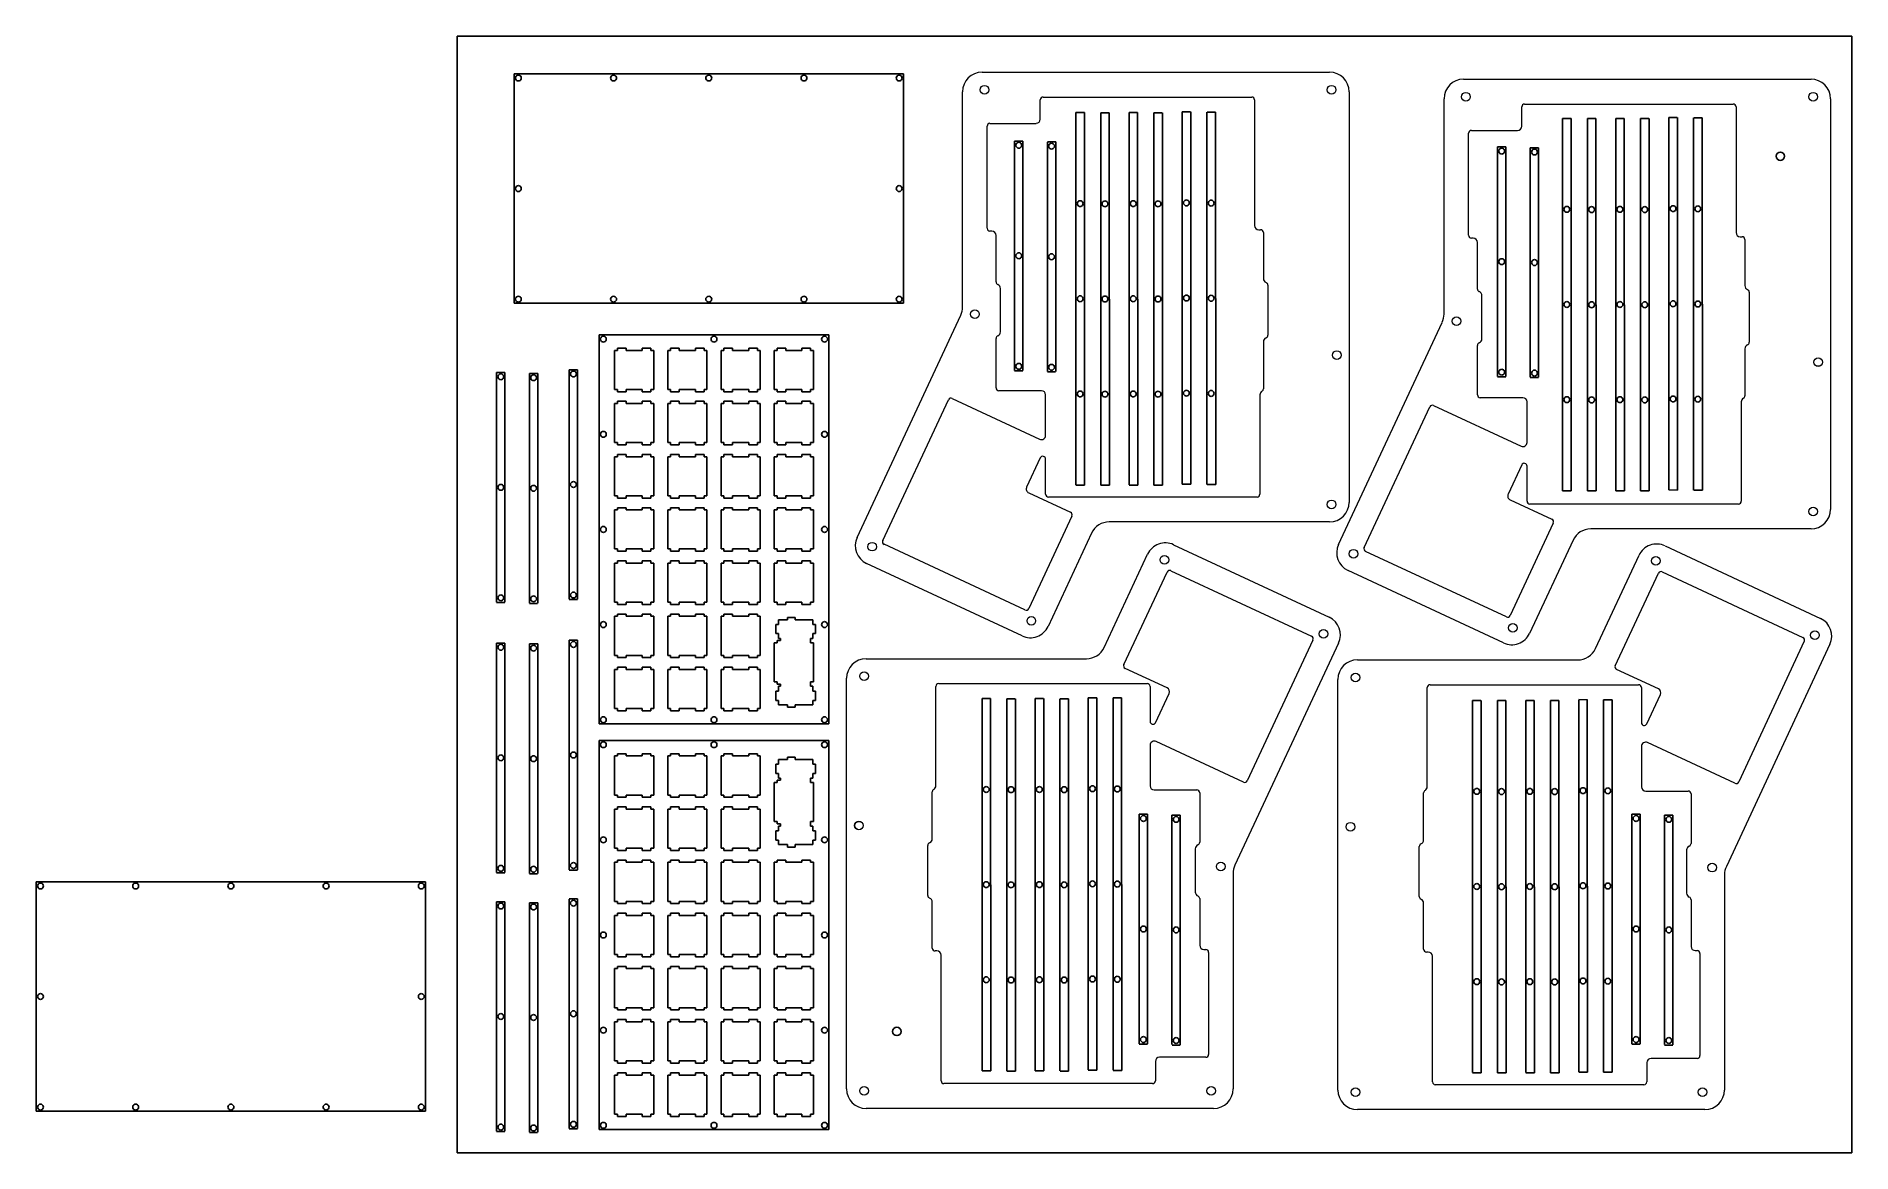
# Model space of a CAD drawing. Header units: inches. Extents: x 1582 to 2232, y 464 to 864.
import ezdxf

# ---------------------------------------------------------------- set-up
doc = ezdxf.new("R2010")
doc.units = ezdxf.units.IN
doc.header["$MEASUREMENT"] = 0

msp = doc.modelspace()

# ---------------------------------------------------------------- linework, layer by layer
at = {"color": 0}
for p, q in [((1753.31, 850.42), (1892.66, 850.42)), ((1753.31, 768.22), (1753.31, 850.42)), ((1753.76, 848.92), (1753.81, 849.24)), ((1753.81, 848.6), (1753.76, 848.92)), ((1753.81, 849.24), (1753.96, 849.54)), ((1753.96, 848.3), (1753.81, 848.6)), ((1753.96, 849.54), (1754.19, 849.77)), ((1754.19, 848.07), (1753.96, 848.3)), ((1754.19, 849.77), (1754.48, 849.92)), ((1754.48, 847.92), (1754.19, 848.07)), ((1754.48, 849.92), (1754.81, 849.97)), ((1754.81, 847.87), (1754.48, 847.92)), ((1754.81, 849.97), (1755.13, 849.92)), ((1755.13, 847.92), (1754.81, 847.87)), ((1755.13, 849.92), (1755.42, 849.77)), ((1755.42, 848.07), (1755.13, 847.92)), ((1755.42, 849.77), (1755.66, 849.54)), ((1755.66, 848.3), (1755.42, 848.07)), ((1755.66, 849.54), (1755.81, 849.24)), ((1755.81, 848.6), (1755.66, 848.3)), ((1755.81, 849.24), (1755.86, 848.92)), ((1755.86, 848.92), (1755.81, 848.6)), ((1787.85, 848.92), (1787.9, 849.24)), ((1787.9, 848.6), (1787.85, 848.92)), ((1787.9, 849.24), (1788.05, 849.54)), ((1788.05, 848.3), (1787.9, 848.6)), ((1788.05, 849.54), (1788.28, 849.77)), ((1788.28, 848.07), (1788.05, 848.3)), ((1788.28, 849.77), (1788.57, 849.92)), ((1788.57, 847.92), (1788.28, 848.07)), ((1788.57, 849.92), (1788.89, 849.97)), ((1788.89, 847.87), (1788.57, 847.92)), ((1788.89, 849.97), (1789.22, 849.92)), ((1789.22, 847.92), (1788.89, 847.87)), ((1789.22, 849.92), (1789.51, 849.77)), ((1789.51, 848.07), (1789.22, 847.92)), ((1789.51, 849.77), (1789.75, 849.54)), ((1789.75, 848.3), (1789.51, 848.07)), ((1789.75, 849.54), (1789.89, 849.24)), ((1789.89, 848.6), (1789.75, 848.3)), ((1789.89, 849.24), (1789.94, 848.92)), ((1789.94, 848.92), (1789.89, 848.6)), ((1821.93, 848.92), (1821.98, 849.24)), ((1821.98, 848.6), (1821.93, 848.92)), ((1821.98, 849.24), (1822.13, 849.54)), ((1822.13, 848.3), (1821.98, 848.6)), ((1822.13, 849.54), (1822.37, 849.77)), ((1822.37, 848.07), (1822.13, 848.3)), ((1822.37, 849.77), (1822.66, 849.92)), ((1822.66, 847.92), (1822.37, 848.07)), ((1822.66, 849.92), (1822.98, 849.97)), ((1822.98, 847.87), (1822.66, 847.92)), ((1822.98, 849.97), (1823.31, 849.92)), ((1823.31, 847.92), (1822.98, 847.87)), ((1823.31, 849.92), (1823.6, 849.77)), ((1823.6, 848.07), (1823.31, 847.92)), ((1823.6, 849.77), (1823.83, 849.54)), ((1823.83, 848.3), (1823.6, 848.07)), ((1823.83, 849.54), (1823.98, 849.24)), ((1823.98, 848.6), (1823.83, 848.3)), ((1823.98, 849.24), (1824.03, 848.92)), ((1824.03, 848.92), (1823.98, 848.6)), ((1856.02, 848.92), (1856.07, 849.24)), ((1856.07, 848.6), (1856.02, 848.92)), ((1856.07, 849.24), (1856.22, 849.54)), ((1856.22, 848.3), (1856.07, 848.6)), ((1856.22, 849.54), (1856.45, 849.77)), ((1856.45, 848.07), (1856.22, 848.3)), ((1856.45, 849.77), (1856.75, 849.92)), ((1856.75, 847.92), (1856.45, 848.07)), ((1856.75, 849.92), (1857.07, 849.97)), ((1857.07, 847.87), (1856.75, 847.92)), ((1857.07, 849.97), (1857.4, 849.92)), ((1857.4, 847.92), (1857.07, 847.87)), ((1857.4, 849.92), (1857.69, 849.77)), ((1857.69, 848.07), (1857.4, 847.92)), ((1857.69, 849.77), (1857.92, 849.54)), ((1857.92, 848.3), (1857.69, 848.07)), ((1857.92, 849.54), (1858.07, 849.24)), ((1858.07, 848.6), (1857.92, 848.3)), ((1858.07, 849.24), (1858.12, 848.92)), ((1858.12, 848.92), (1858.07, 848.6)), ((1890.11, 848.92), (1890.16, 849.24)), ((1890.16, 848.6), (1890.11, 848.92)), ((1890.16, 849.24), (1890.31, 849.54)), ((1890.31, 848.3), (1890.16, 848.6)), ((1890.31, 849.54), (1890.54, 849.77)), ((1890.54, 848.07), (1890.31, 848.3)), ((1890.54, 849.77), (1890.83, 849.92)), ((1890.83, 847.92), (1890.54, 848.07)), ((1890.83, 849.92), (1891.16, 849.97)), ((1891.16, 847.87), (1890.83, 847.92)), ((1891.16, 849.97), (1891.48, 849.92)), ((1891.48, 847.92), (1891.16, 847.87)), ((1891.48, 849.92), (1891.78, 849.77)), ((1891.78, 848.07), (1891.48, 847.92)), ((1891.78, 849.77), (1892.01, 849.54)), ((1892.01, 848.3), (1891.78, 848.07)), ((1892.01, 849.54), (1892.16, 849.24)), ((1892.16, 848.6), (1892.01, 848.3)), ((1892.16, 849.24), (1892.21, 848.92)), ((1892.21, 848.92), (1892.16, 848.6)), ((1892.66, 850.42), (1892.66, 768.22)), ((1954.47, 836.52), (1954.47, 703.17)), ((1963.35, 836.44), (1963.35, 703.09)), ((1973.49, 836.52), (1973.49, 703.17)), ((1982.37, 836.44), (1982.37, 703.09)), ((1992.51, 836.79), (1992.51, 703.44)), ((2001.39, 836.71), (2001.39, 703.36)), ((2128.74, 834.47), (2128.74, 701.11)), ((2137.62, 834.39), (2137.62, 701.03)), ((2147.76, 834.47), (2147.76, 701.11)), ((2156.64, 834.39), (2156.64, 701.03)), ((2166.78, 834.73), (2166.78, 701.38)), ((2175.66, 834.65), (2175.66, 701.3)), ((1932.5, 744.15), (1932.5, 826.35)), ((1933.15, 825.47), (1933.38, 825.7)), ((1933.38, 825.7), (1933.67, 825.85)), ((1933.67, 825.85), (1934, 825.9)), ((1934, 825.9), (1934.32, 825.85)), ((1934.32, 825.85), (1934.62, 825.7)), ((1934.62, 825.7), (1934.85, 825.47)), ((1944.23, 743.81), (1944.23, 826.01)), ((1932.95, 824.85), (1933, 825.17)), ((1933, 824.52), (1932.95, 824.85)), ((1933, 825.17), (1933.15, 825.47)), ((1933.15, 824.23), (1933, 824.52)), ((1933.38, 824), (1933.15, 824.23)), ((1933.67, 823.85), (1933.38, 824)), ((1934, 823.8), (1933.67, 823.85)), ((1934.32, 823.85), (1934, 823.8)), ((1934.62, 824), (1934.32, 823.85)), ((1934.85, 824.23), (1934.62, 824)), ((1934.85, 825.47), (1935, 825.17)), ((1935, 824.52), (1934.85, 824.23)), ((1935, 825.17), (1935.05, 824.85)), ((1935.05, 824.85), (1935, 824.52)), ((1944.68, 824.51), (1944.73, 824.84)), ((1944.73, 824.19), (1944.68, 824.51)), ((1944.73, 824.84), (1944.88, 825.13)), ((1944.88, 823.9), (1944.73, 824.19)), ((1944.88, 825.13), (1945.12, 825.36)), ((1945.12, 823.66), (1944.88, 823.9)), ((1945.12, 825.36), (1945.41, 825.51)), ((1945.41, 823.52), (1945.12, 823.66)), ((1945.41, 825.51), (1945.73, 825.56)), ((1945.73, 823.47), (1945.41, 823.52)), ((1945.73, 825.56), (1946.06, 825.51)), ((1946.06, 823.52), (1945.73, 823.47)), ((1946.06, 825.51), (1946.35, 825.36)), ((1946.35, 823.66), (1946.06, 823.52)), ((1946.35, 825.36), (1946.58, 825.13)), ((1946.58, 823.9), (1946.35, 823.66)), ((1946.58, 825.13), (1946.73, 824.84)), ((1946.73, 824.19), (1946.58, 823.9)), ((1946.73, 824.84), (1946.78, 824.51)), ((1946.78, 824.51), (1946.73, 824.19)), ((2105.43, 742.06), (2105.43, 824.26)), ((2105.88, 822.76), (2105.93, 823.08)), ((2105.93, 822.43), (2105.88, 822.76)), ((2105.93, 823.08), (2106.08, 823.37)), ((2106.08, 822.14), (2105.93, 822.43)), ((2106.08, 823.37), (2106.31, 823.61)), ((2106.31, 821.91), (2106.08, 822.14)), ((2106.31, 823.61), (2106.6, 823.76)), ((2106.6, 821.76), (2106.31, 821.91)), ((2106.6, 823.76), (2106.93, 823.81)), ((2106.93, 821.71), (2106.6, 821.76)), ((2106.93, 823.81), (2107.25, 823.76)), ((2107.25, 821.76), (2106.93, 821.71)), ((2107.25, 823.76), (2107.54, 823.61)), ((2107.54, 821.91), (2107.25, 821.76)), ((2107.54, 823.61), (2107.78, 823.37)), ((2107.78, 822.14), (2107.54, 821.91)), ((2107.78, 823.37), (2107.92, 823.08)), ((2107.92, 822.43), (2107.78, 822.14)), ((2107.92, 823.08), (2107.98, 822.76)), ((2107.98, 822.76), (2107.92, 822.43)), ((2117.16, 741.72), (2117.16, 823.92)), ((2117.61, 822.42), (2117.66, 822.75)), ((2117.66, 822.1), (2117.61, 822.42)), ((2117.66, 822.75), (2117.81, 823.04)), ((2117.81, 821.81), (2117.66, 822.1)), ((2117.81, 823.04), (2118.04, 823.27)), ((2118.04, 821.57), (2117.81, 821.81)), ((2118.04, 823.27), (2118.33, 823.42)), ((2118.33, 821.43), (2118.04, 821.57)), ((2118.33, 823.42), (2118.66, 823.47)), ((2118.66, 821.37), (2118.33, 821.43)), ((2118.66, 823.47), (2118.98, 823.42)), ((2118.98, 821.43), (2118.66, 821.37)), ((2118.98, 823.42), (2119.28, 823.27)), ((2119.28, 821.57), (2118.98, 821.43)), ((2119.28, 823.27), (2119.51, 823.04)), ((2119.51, 821.81), (2119.28, 821.57)), ((2119.51, 823.04), (2119.66, 822.75)), ((2119.66, 822.1), (2119.51, 821.81)), ((2119.66, 822.75), (2119.71, 822.42)), ((2119.71, 822.42), (2119.66, 822.1)), ((1753.76, 809.32), (1753.81, 809.64)), ((1753.81, 809), (1753.76, 809.32)), ((1753.81, 809.64), (1753.96, 809.94)), ((1753.96, 808.7), (1753.81, 809)), ((1753.96, 809.94), (1754.19, 810.17)), ((1754.19, 808.47), (1753.96, 808.7)), ((1754.19, 810.17), (1754.48, 810.32)), ((1754.48, 808.32), (1754.19, 808.47)), ((1754.48, 810.32), (1754.81, 810.37)), ((1754.81, 808.27), (1754.48, 808.32)), ((1754.81, 810.37), (1755.13, 810.32)), ((1755.13, 808.32), (1754.81, 808.27)), ((1755.13, 810.32), (1755.42, 810.17)), ((1755.42, 808.47), (1755.13, 808.32)), ((1755.42, 810.17), (1755.66, 809.94)), ((1755.66, 808.7), (1755.42, 808.47)), ((1755.66, 809.94), (1755.81, 809.64)), ((1755.81, 809), (1755.66, 808.7)), ((1755.81, 809.64), (1755.86, 809.32)), ((1755.86, 809.32), (1755.81, 809)), ((1890.11, 809.32), (1890.16, 809.64)), ((1890.16, 809), (1890.11, 809.32)), ((1890.16, 809.64), (1890.31, 809.94)), ((1890.31, 808.7), (1890.16, 809)), ((1890.31, 809.94), (1890.54, 810.17)), ((1890.54, 808.47), (1890.31, 808.7)), ((1890.54, 810.17), (1890.83, 810.32)), ((1890.83, 808.32), (1890.54, 808.47)), ((1890.83, 810.32), (1891.16, 810.37)), ((1891.16, 808.27), (1890.83, 808.32)), ((1891.16, 810.37), (1891.48, 810.32)), ((1891.48, 808.32), (1891.16, 808.27)), ((1891.48, 810.32), (1891.78, 810.17)), ((1891.78, 808.47), (1891.48, 808.32)), ((1891.78, 810.17), (1892.01, 809.94)), ((1892.01, 808.7), (1891.78, 808.47)), ((1892.01, 809.94), (1892.16, 809.64)), ((1892.16, 809), (1892.01, 808.7)), ((1892.16, 809.64), (1892.21, 809.32)), ((1892.21, 809.32), (1892.16, 809)), ((1954.92, 803.94), (1954.97, 804.26)), ((1954.97, 803.61), (1954.92, 803.94)), ((1954.97, 804.26), (1955.12, 804.55)), ((1955.12, 803.32), (1954.97, 803.61)), ((1955.12, 804.55), (1955.35, 804.79)), ((1955.35, 803.09), (1955.12, 803.32)), ((1955.35, 804.79), (1955.65, 804.93)), ((1955.65, 802.94), (1955.35, 803.09)), ((1955.65, 804.93), (1955.97, 804.98)), ((1955.97, 802.89), (1955.65, 802.94)), ((1955.97, 804.98), (1956.3, 804.93)), ((1956.3, 802.94), (1955.97, 802.89)), ((1956.3, 804.93), (1956.59, 804.79)), ((1956.59, 803.09), (1956.3, 802.94)), ((1956.59, 804.79), (1956.82, 804.55)), ((1956.82, 803.32), (1956.59, 803.09)), ((1956.82, 804.55), (1956.97, 804.26)), ((1956.97, 803.61), (1956.82, 803.32)), ((1956.97, 804.26), (1957.02, 803.94)), ((1957.02, 803.94), (1956.97, 803.61)), ((1963.8, 803.86), (1963.85, 804.18)), ((1963.85, 803.53), (1963.8, 803.86)), ((1963.85, 804.18), (1964, 804.47)), ((1964, 803.24), (1963.85, 803.53)), ((1964, 804.47), (1964.23, 804.7)), ((1964.23, 803.01), (1964, 803.24)), ((1964.23, 804.7), (1964.53, 804.85)), ((1964.53, 802.86), (1964.23, 803.01)), ((1964.53, 804.85), (1964.85, 804.9)), ((1964.85, 802.81), (1964.53, 802.86)), ((1964.85, 804.9), (1965.18, 804.85)), ((1965.18, 802.86), (1964.85, 802.81)), ((1965.18, 804.85), (1965.47, 804.7)), ((1965.47, 803.01), (1965.18, 802.86)), ((1965.47, 804.7), (1965.7, 804.47)), ((1965.7, 803.24), (1965.47, 803.01)), ((1965.7, 804.47), (1965.85, 804.18)), ((1965.85, 803.53), (1965.7, 803.24)), ((1965.85, 804.18), (1965.9, 803.86)), ((1965.9, 803.86), (1965.85, 803.53)), ((1973.94, 803.94), (1973.99, 804.26)), ((1973.99, 803.61), (1973.94, 803.94)), ((1973.99, 804.26), (1974.14, 804.55)), ((1974.14, 803.32), (1973.99, 803.61)), ((1974.14, 804.55), (1974.38, 804.79)), ((1974.38, 803.09), (1974.14, 803.32)), ((1974.38, 804.79), (1974.67, 804.93)), ((1974.67, 802.94), (1974.38, 803.09)), ((1974.67, 804.93), (1974.99, 804.98)), ((1974.99, 802.89), (1974.67, 802.94)), ((1974.99, 804.98), (1975.32, 804.93)), ((1975.32, 802.94), (1974.99, 802.89)), ((1975.32, 804.93), (1975.61, 804.79)), ((1975.61, 803.09), (1975.32, 802.94)), ((1975.61, 804.79), (1975.84, 804.55)), ((1975.84, 803.32), (1975.61, 803.09)), ((1975.84, 804.55), (1975.99, 804.26)), ((1975.99, 803.61), (1975.84, 803.32)), ((1975.99, 804.26), (1976.04, 803.94)), ((1976.04, 803.94), (1975.99, 803.61)), ((1982.82, 803.86), (1982.87, 804.18)), ((1982.87, 803.53), (1982.82, 803.86)), ((1982.87, 804.18), (1983.02, 804.47)), ((1983.02, 803.24), (1982.87, 803.53)), ((1983.02, 804.47), (1983.25, 804.7)), ((1983.25, 803.01), (1983.02, 803.24)), ((1983.25, 804.7), (1983.55, 804.85)), ((1983.55, 802.86), (1983.25, 803.01)), ((1983.55, 804.85), (1983.87, 804.9)), ((1983.87, 802.81), (1983.55, 802.86)), ((1983.87, 804.9), (1984.2, 804.85)), ((1984.2, 802.86), (1983.87, 802.81)), ((1984.2, 804.85), (1984.49, 804.7)), ((1984.49, 803.01), (1984.2, 802.86)), ((1984.49, 804.7), (1984.72, 804.47)), ((1984.72, 803.24), (1984.49, 803.01)), ((1984.72, 804.47), (1984.87, 804.18)), ((1984.87, 803.53), (1984.72, 803.24)), ((1984.87, 804.18), (1984.92, 803.86)), ((1984.92, 803.86), (1984.87, 803.53)), ((1992.96, 804.2), (1993.01, 804.53)), ((1993.01, 803.88), (1992.96, 804.2)), ((1993.01, 804.53), (1993.16, 804.82)), ((1993.16, 803.59), (1993.01, 803.88)), ((1993.16, 804.82), (1993.4, 805.05)), ((1993.4, 803.35), (1993.16, 803.59)), ((1993.4, 805.05), (1993.69, 805.2)), ((1993.69, 803.2), (1993.4, 803.35)), ((1993.69, 805.2), (1994.01, 805.25)), ((1994.01, 803.15), (1993.69, 803.2)), ((1994.01, 805.25), (1994.34, 805.2)), ((1994.34, 803.2), (1994.01, 803.15)), ((1994.34, 805.2), (1994.63, 805.05)), ((1994.63, 803.35), (1994.34, 803.2)), ((1994.63, 805.05), (1994.86, 804.82)), ((1994.86, 803.59), (1994.63, 803.35)), ((1994.86, 804.82), (1995.01, 804.53)), ((1995.01, 803.88), (1994.86, 803.59)), ((1995.01, 804.53), (1995.06, 804.2)), ((1995.06, 804.2), (1995.01, 803.88)), ((2001.84, 804.12), (2001.89, 804.45)), ((2001.89, 803.8), (2001.84, 804.12)), ((2001.89, 804.45), (2002.04, 804.74)), ((2002.04, 803.51), (2001.89, 803.8)), ((2002.04, 804.74), (2002.28, 804.97)), ((2002.28, 803.27), (2002.04, 803.51)), ((2002.28, 804.97), (2002.57, 805.12)), ((2002.57, 803.12), (2002.28, 803.27)), ((2002.57, 805.12), (2002.89, 805.17)), ((2002.89, 803.07), (2002.57, 803.12)), ((2002.89, 805.17), (2003.22, 805.12)), ((2003.22, 803.12), (2002.89, 803.07)), ((2003.22, 805.12), (2003.51, 804.97)), ((2003.51, 803.27), (2003.22, 803.12)), ((2003.51, 804.97), (2003.74, 804.74)), ((2003.74, 803.51), (2003.51, 803.27)), ((2003.74, 804.74), (2003.89, 804.45)), ((2003.89, 803.8), (2003.74, 803.51)), ((2003.89, 804.45), (2003.94, 804.12)), ((2003.94, 804.12), (2003.89, 803.8)), ((2129.19, 801.88), (2129.24, 802.2)), ((2129.24, 801.55), (2129.19, 801.88)), ((2129.24, 802.2), (2129.39, 802.49)), ((2129.39, 801.26), (2129.24, 801.55)), ((2129.39, 802.49), (2129.63, 802.73)), ((2129.63, 801.03), (2129.39, 801.26)), ((2129.63, 802.73), (2129.92, 802.88)), ((2129.92, 800.88), (2129.63, 801.03)), ((2129.92, 802.88), (2130.24, 802.93)), ((2130.24, 800.83), (2129.92, 800.88)), ((2130.24, 802.93), (2130.57, 802.88)), ((2130.57, 800.88), (2130.24, 800.83)), ((2130.57, 802.88), (2130.86, 802.73)), ((2130.86, 801.03), (2130.57, 800.88)), ((2130.86, 802.73), (2131.09, 802.49)), ((2131.09, 801.26), (2130.86, 801.03)), ((2131.09, 802.49), (2131.24, 802.2)), ((2131.24, 801.55), (2131.09, 801.26)), ((2131.24, 802.2), (2131.29, 801.88)), ((2131.29, 801.88), (2131.24, 801.55)), ((2138.07, 801.8), (2138.12, 802.12)), ((2138.12, 801.47), (2138.07, 801.8)), ((2138.12, 802.12), (2138.27, 802.41)), ((2138.27, 801.18), (2138.12, 801.47)), ((2138.27, 802.41), (2138.51, 802.65)), ((2138.51, 800.95), (2138.27, 801.18)), ((2138.51, 802.65), (2138.8, 802.8)), ((2138.8, 800.8), (2138.51, 800.95)), ((2138.8, 802.8), (2139.12, 802.85)), ((2139.12, 800.75), (2138.8, 800.8)), ((2139.12, 802.85), (2139.45, 802.8)), ((2139.45, 800.8), (2139.12, 800.75)), ((2139.45, 802.8), (2139.74, 802.65)), ((2139.74, 800.95), (2139.45, 800.8)), ((2139.74, 802.65), (2139.97, 802.41)), ((2139.97, 801.18), (2139.74, 800.95)), ((2139.97, 802.41), (2140.12, 802.12)), ((2140.12, 801.47), (2139.97, 801.18)), ((2140.12, 802.12), (2140.17, 801.8)), ((2140.17, 801.8), (2140.12, 801.47)), ((2148.21, 801.88), (2148.27, 802.2)), ((2148.27, 801.55), (2148.21, 801.88)), ((2148.27, 802.2), (2148.41, 802.49)), ((2148.41, 801.26), (2148.27, 801.55)), ((2148.41, 802.49), (2148.65, 802.73)), ((2148.65, 801.03), (2148.41, 801.26)), ((2148.65, 802.73), (2148.94, 802.88)), ((2148.94, 800.88), (2148.65, 801.03)), ((2148.94, 802.88), (2149.26, 802.93)), ((2149.26, 800.83), (2148.94, 800.88)), ((2149.26, 802.93), (2149.59, 802.88)), ((2149.59, 800.88), (2149.26, 800.83)), ((2149.59, 802.88), (2149.88, 802.73)), ((2149.88, 801.03), (2149.59, 800.88)), ((2149.88, 802.73), (2150.11, 802.49)), ((2150.11, 801.26), (2149.88, 801.03)), ((2150.11, 802.49), (2150.26, 802.2)), ((2150.26, 801.55), (2150.11, 801.26)), ((2150.26, 802.2), (2150.31, 801.88)), ((2150.31, 801.88), (2150.26, 801.55)), ((2157.09, 801.8), (2157.14, 802.12)), ((2157.14, 801.47), (2157.09, 801.8)), ((2157.14, 802.12), (2157.29, 802.41)), ((2157.29, 801.18), (2157.14, 801.47)), ((2157.29, 802.41), (2157.53, 802.65)), ((2157.53, 800.95), (2157.29, 801.18)), ((2157.53, 802.65), (2157.82, 802.8)), ((2157.82, 800.8), (2157.53, 800.95)), ((2157.82, 802.8), (2158.14, 802.85)), ((2158.14, 800.75), (2157.82, 800.8)), ((2158.14, 802.85), (2158.47, 802.8)), ((2158.47, 800.8), (2158.14, 800.75)), ((2158.47, 802.8), (2158.76, 802.65)), ((2158.76, 800.95), (2158.47, 800.8)), ((2158.76, 802.65), (2158.99, 802.41)), ((2158.99, 801.18), (2158.76, 800.95)), ((2158.99, 802.41), (2159.14, 802.12)), ((2159.14, 801.47), (2158.99, 801.18)), ((2159.14, 802.12), (2159.19, 801.8)), ((2159.19, 801.8), (2159.14, 801.47)), ((2167.24, 802.15), (2167.29, 802.47)), ((2167.29, 801.82), (2167.24, 802.15)), ((2167.29, 802.47), (2167.43, 802.76)), ((2167.43, 801.53), (2167.29, 801.82)), ((2167.43, 802.76), (2167.67, 803)), ((2167.67, 801.3), (2167.43, 801.53)), ((2167.67, 803), (2167.96, 803.14)), ((2167.96, 801.15), (2167.67, 801.3)), ((2167.96, 803.14), (2168.28, 803.2)), ((2168.28, 801.1), (2167.96, 801.15)), ((2168.28, 803.2), (2168.61, 803.14)), ((2168.61, 801.15), (2168.28, 801.1)), ((2168.61, 803.14), (2168.9, 803)), ((2168.9, 801.3), (2168.61, 801.15)), ((2168.9, 803), (2169.13, 802.76)), ((2169.13, 801.53), (2168.9, 801.3)), ((2169.13, 802.76), (2169.28, 802.47)), ((2169.28, 801.82), (2169.13, 801.53)), ((2169.28, 802.47), (2169.33, 802.15)), ((2169.33, 802.15), (2169.28, 801.82)), ((2176.11, 802.07), (2176.17, 802.39)), ((2176.17, 801.74), (2176.11, 802.07)), ((2176.17, 802.39), (2176.31, 802.68)), ((2176.31, 801.45), (2176.17, 801.74)), ((2176.31, 802.68), (2176.55, 802.92)), ((2176.55, 801.22), (2176.31, 801.45)), ((2176.55, 802.92), (2176.84, 803.06)), ((2176.84, 801.07), (2176.55, 801.22)), ((2176.84, 803.06), (2177.16, 803.12)), ((2177.16, 801.02), (2176.84, 801.07)), ((2177.16, 803.12), (2177.49, 803.06)), ((2177.49, 801.07), (2177.16, 801.02)), ((2177.49, 803.06), (2177.78, 802.92)), ((2177.78, 801.22), (2177.49, 801.07)), ((2177.78, 802.92), (2178.01, 802.68)), ((2178.01, 801.45), (2177.78, 801.22)), ((2178.01, 802.68), (2178.16, 802.39)), ((2178.16, 801.74), (2178.01, 801.45)), ((2178.16, 802.39), (2178.21, 802.07)), ((2178.21, 802.07), (2178.16, 801.74)), ((1932.95, 785.25), (1933, 785.57)), ((1933, 784.92), (1932.95, 785.25)), ((1933, 785.57), (1933.15, 785.87)), ((1933.15, 784.63), (1933, 784.92)), ((1933.15, 785.87), (1933.38, 786.1)), ((1933.38, 784.4), (1933.15, 784.63)), ((1933.38, 786.1), (1933.67, 786.25)), ((1933.67, 784.25), (1933.38, 784.4)), ((1933.67, 786.25), (1934, 786.3)), ((1934, 784.2), (1933.67, 784.25)), ((1934, 786.3), (1934.32, 786.25)), ((1934.32, 784.25), (1934, 784.2)), ((1934.32, 786.25), (1934.62, 786.1)), ((1934.62, 784.4), (1934.32, 784.25)), ((1934.62, 786.1), (1934.85, 785.87)), ((1934.85, 784.63), (1934.62, 784.4)), ((1934.85, 785.87), (1935, 785.57)), ((1935, 784.92), (1934.85, 784.63)), ((1935, 785.57), (1935.05, 785.25)), ((1935.05, 785.25), (1935, 784.92)), ((1944.68, 784.91), (1944.73, 785.24)), ((1944.73, 784.59), (1944.68, 784.91)), ((1944.73, 785.24), (1944.88, 785.53)), ((1944.88, 784.3), (1944.73, 784.59)), ((1944.88, 785.53), (1945.12, 785.76)), ((1945.12, 784.07), (1944.88, 784.3)), ((1945.12, 785.76), (1945.41, 785.91)), ((1945.41, 783.92), (1945.12, 784.07)), ((1945.41, 785.91), (1945.73, 785.96)), ((1945.73, 783.86), (1945.41, 783.92)), ((1945.73, 785.96), (1946.06, 785.91)), ((1946.06, 783.92), (1945.73, 783.86)), ((1946.06, 785.91), (1946.35, 785.76)), ((1946.35, 784.07), (1946.06, 783.92)), ((1946.35, 785.76), (1946.58, 785.53)), ((1946.58, 784.3), (1946.35, 784.07)), ((1946.58, 785.53), (1946.73, 785.24)), ((1946.73, 784.59), (1946.58, 784.3)), ((1946.73, 785.24), (1946.78, 784.91)), ((1946.78, 784.91), (1946.73, 784.59)), ((2105.88, 783.16), (2105.93, 783.48)), ((2105.93, 782.83), (2105.88, 783.16)), ((2105.93, 783.48), (2106.08, 783.78)), ((2106.08, 782.54), (2105.93, 782.83)), ((2106.08, 783.78), (2106.31, 784.01)), ((2106.31, 782.31), (2106.08, 782.54)), ((2106.31, 784.01), (2106.6, 784.16)), ((2106.6, 782.16), (2106.31, 782.31)), ((2106.6, 784.16), (2106.93, 784.21)), ((2106.93, 782.11), (2106.6, 782.16)), ((2106.93, 784.21), (2107.25, 784.16)), ((2107.25, 782.16), (2106.93, 782.11)), ((2107.25, 784.16), (2107.54, 784.01)), ((2107.54, 782.31), (2107.25, 782.16)), ((2107.54, 784.01), (2107.78, 783.78)), ((2107.78, 782.54), (2107.54, 782.31)), ((2107.78, 783.78), (2107.92, 783.48)), ((2107.92, 782.83), (2107.78, 782.54)), ((2107.92, 783.48), (2107.98, 783.16)), ((2107.98, 783.16), (2107.92, 782.83)), ((2117.61, 782.82), (2117.66, 783.15)), ((2117.66, 782.5), (2117.61, 782.82)), ((2117.66, 783.15), (2117.81, 783.44)), ((2117.81, 782.21), (2117.66, 782.5)), ((2117.81, 783.44), (2118.04, 783.67)), ((2118.04, 781.97), (2117.81, 782.21)), ((2118.04, 783.67), (2118.33, 783.82)), ((2118.33, 781.82), (2118.04, 781.97)), ((2118.33, 783.82), (2118.66, 783.87)), ((2118.66, 781.77), (2118.33, 781.82)), ((2118.66, 783.87), (2118.98, 783.82)), ((2118.98, 781.82), (2118.66, 781.77)), ((2118.98, 783.82), (2119.28, 783.67)), ((2119.28, 781.97), (2118.98, 781.82)), ((2119.28, 783.67), (2119.51, 783.44)), ((2119.51, 782.21), (2119.28, 781.97)), ((2119.51, 783.44), (2119.66, 783.15)), ((2119.66, 782.5), (2119.51, 782.21)), ((2119.66, 783.15), (2119.71, 782.82)), ((2119.71, 782.82), (2119.66, 782.5)), ((1892.66, 768.22), (1753.31, 768.22)), ((1753.76, 769.72), (1753.81, 770.04)), ((1753.81, 769.4), (1753.76, 769.72)), ((1753.81, 770.04), (1753.96, 770.34)), ((1753.96, 769.1), (1753.81, 769.4)), ((1753.96, 770.34), (1754.19, 770.57)), ((1754.19, 768.87), (1753.96, 769.1)), ((1754.19, 770.57), (1754.48, 770.72)), ((1754.48, 768.72), (1754.19, 768.87)), ((1754.48, 770.72), (1754.81, 770.77)), ((1754.81, 768.67), (1754.48, 768.72)), ((1754.81, 770.77), (1755.13, 770.72)), ((1755.13, 768.72), (1754.81, 768.67)), ((1755.13, 770.72), (1755.42, 770.57)), ((1755.42, 768.87), (1755.13, 768.72)), ((1755.42, 770.57), (1755.66, 770.34)), ((1755.66, 769.1), (1755.42, 768.87)), ((1755.66, 770.34), (1755.81, 770.04)), ((1755.81, 769.4), (1755.66, 769.1)), ((1755.81, 770.04), (1755.86, 769.72)), ((1755.86, 769.72), (1755.81, 769.4)), ((1787.84, 769.72), (1787.9, 770.04)), ((1787.9, 769.4), (1787.84, 769.72)), ((1787.9, 770.04), (1788.05, 770.34)), ((1788.05, 769.1), (1787.9, 769.4)), ((1788.05, 770.34), (1788.28, 770.57)), ((1788.28, 768.87), (1788.05, 769.1)), ((1788.28, 770.57), (1788.57, 770.72)), ((1788.57, 768.72), (1788.28, 768.87)), ((1788.57, 770.72), (1788.89, 770.77)), ((1788.89, 768.67), (1788.57, 768.72)), ((1788.89, 770.77), (1789.22, 770.72)), ((1789.22, 768.72), (1788.89, 768.67)), ((1789.22, 770.72), (1789.51, 770.57)), ((1789.51, 768.87), (1789.22, 768.72)), ((1789.51, 770.57), (1789.75, 770.34)), ((1789.75, 769.1), (1789.51, 768.87)), ((1789.75, 770.34), (1789.89, 770.04)), ((1789.89, 769.4), (1789.75, 769.1)), ((1789.89, 770.04), (1789.94, 769.72)), ((1789.94, 769.72), (1789.89, 769.4)), ((1821.93, 769.72), (1821.98, 770.04)), ((1821.98, 769.4), (1821.93, 769.72)), ((1821.98, 770.04), (1822.13, 770.34)), ((1822.13, 769.1), (1821.98, 769.4)), ((1822.13, 770.34), (1822.37, 770.57)), ((1822.37, 768.87), (1822.13, 769.1)), ((1822.37, 770.57), (1822.66, 770.72)), ((1822.66, 768.72), (1822.37, 768.87)), ((1822.66, 770.72), (1822.98, 770.77)), ((1822.98, 768.67), (1822.66, 768.72)), ((1822.98, 770.77), (1823.31, 770.72)), ((1823.31, 768.72), (1822.98, 768.67)), ((1823.31, 770.72), (1823.6, 770.57)), ((1823.6, 768.87), (1823.31, 768.72)), ((1823.6, 770.57), (1823.83, 770.34)), ((1823.83, 769.1), (1823.6, 768.87)), ((1823.83, 770.34), (1823.98, 770.04)), ((1823.98, 769.4), (1823.83, 769.1)), ((1823.98, 770.04), (1824.03, 769.72)), ((1824.03, 769.72), (1823.98, 769.4)), ((1856.02, 769.72), (1856.07, 770.04)), ((1856.07, 769.4), (1856.02, 769.72)), ((1856.07, 770.04), (1856.22, 770.34)), ((1856.22, 769.1), (1856.07, 769.4)), ((1856.22, 770.34), (1856.45, 770.57)), ((1856.45, 768.87), (1856.22, 769.1)), ((1856.45, 770.57), (1856.75, 770.72)), ((1856.75, 768.72), (1856.45, 768.87)), ((1856.75, 770.72), (1857.07, 770.77)), ((1857.07, 768.67), (1856.75, 768.72)), ((1857.07, 770.77), (1857.4, 770.72)), ((1857.4, 768.72), (1857.07, 768.67)), ((1857.4, 770.72), (1857.69, 770.57)), ((1857.69, 768.87), (1857.4, 768.72)), ((1857.69, 770.57), (1857.92, 770.34)), ((1857.92, 769.1), (1857.69, 768.87)), ((1857.92, 770.34), (1858.07, 770.04)), ((1858.07, 769.4), (1857.92, 769.1)), ((1858.07, 770.04), (1858.12, 769.72)), ((1858.12, 769.72), (1858.07, 769.4)), ((1890.11, 769.72), (1890.16, 770.04)), ((1890.16, 769.4), (1890.11, 769.72)), ((1890.16, 770.04), (1890.31, 770.34)), ((1890.31, 769.1), (1890.16, 769.4)), ((1890.31, 770.34), (1890.54, 770.57)), ((1890.54, 768.87), (1890.31, 769.1)), ((1890.54, 770.57), (1890.83, 770.72)), ((1890.83, 768.72), (1890.54, 768.87)), ((1890.83, 770.72), (1891.16, 770.77)), ((1891.16, 768.67), (1890.83, 768.72)), ((1891.16, 770.77), (1891.48, 770.72)), ((1891.48, 768.72), (1891.16, 768.67)), ((1891.48, 770.72), (1891.78, 770.57)), ((1891.78, 768.87), (1891.48, 768.72)), ((1891.78, 770.57), (1892.01, 770.34)), ((1892.01, 769.1), (1891.78, 768.87)), ((1892.01, 770.34), (1892.16, 770.04)), ((1892.16, 769.4), (1892.01, 769.1)), ((1892.16, 770.04), (1892.21, 769.72)), ((1892.21, 769.72), (1892.16, 769.4)), ((1954.92, 769.85), (1954.97, 770.17)), ((1954.97, 769.52), (1954.92, 769.85)), ((1954.97, 770.17), (1955.12, 770.46)), ((1955.12, 769.23), (1954.97, 769.52)), ((1955.12, 770.46), (1955.35, 770.7)), ((1955.35, 769), (1955.12, 769.23)), ((1955.35, 770.7), (1955.65, 770.85)), ((1955.65, 768.85), (1955.35, 769)), ((1955.65, 770.85), (1955.97, 770.9)), ((1955.97, 768.8), (1955.65, 768.85)), ((1955.97, 770.9), (1956.3, 770.85)), ((1956.3, 768.85), (1955.97, 768.8)), ((1956.3, 770.85), (1956.59, 770.7)), ((1956.59, 769), (1956.3, 768.85)), ((1956.59, 770.7), (1956.82, 770.46)), ((1956.82, 769.23), (1956.59, 769)), ((1956.82, 770.46), (1956.97, 770.17)), ((1956.97, 769.52), (1956.82, 769.23)), ((1956.97, 770.17), (1957.02, 769.85)), ((1957.02, 769.85), (1956.97, 769.52)), ((1963.8, 769.77), (1963.85, 770.09)), ((1963.85, 769.44), (1963.8, 769.77)), ((1963.85, 770.09), (1964, 770.38)), ((1964, 769.15), (1963.85, 769.44)), ((1964, 770.38), (1964.23, 770.62)), ((1964.23, 768.92), (1964, 769.15)), ((1964.23, 770.62), (1964.53, 770.77)), ((1964.53, 768.77), (1964.23, 768.92)), ((1964.53, 770.77), (1964.85, 770.82)), ((1964.85, 768.72), (1964.53, 768.77)), ((1964.85, 770.82), (1965.18, 770.77)), ((1965.18, 768.77), (1964.85, 768.72)), ((1965.18, 770.77), (1965.47, 770.62)), ((1965.47, 768.92), (1965.18, 768.77)), ((1965.47, 770.62), (1965.7, 770.38)), ((1965.7, 769.15), (1965.47, 768.92)), ((1965.7, 770.38), (1965.85, 770.09)), ((1965.85, 769.44), (1965.7, 769.15)), ((1965.85, 770.09), (1965.9, 769.77)), ((1965.9, 769.77), (1965.85, 769.44)), ((1973.94, 769.85), (1973.99, 770.17)), ((1973.99, 769.52), (1973.94, 769.85)), ((1973.99, 770.17), (1974.14, 770.46)), ((1974.14, 769.23), (1973.99, 769.52)), ((1974.14, 770.46), (1974.38, 770.7)), ((1974.38, 769), (1974.14, 769.23)), ((1974.38, 770.7), (1974.67, 770.85)), ((1974.67, 768.85), (1974.38, 769)), ((1974.67, 770.85), (1974.99, 770.9)), ((1974.99, 768.8), (1974.67, 768.85)), ((1974.99, 770.9), (1975.32, 770.85)), ((1975.32, 768.85), (1974.99, 768.8)), ((1975.32, 770.85), (1975.61, 770.7)), ((1975.61, 769), (1975.32, 768.85)), ((1975.61, 770.7), (1975.84, 770.46)), ((1975.84, 769.23), (1975.61, 769)), ((1975.84, 770.46), (1975.99, 770.17)), ((1975.99, 769.52), (1975.84, 769.23)), ((1975.99, 770.17), (1976.04, 769.85)), ((1976.04, 769.85), (1975.99, 769.52)), ((1982.82, 769.77), (1982.87, 770.09)), ((1982.87, 769.44), (1982.82, 769.77)), ((1982.87, 770.09), (1983.02, 770.38)), ((1983.02, 769.15), (1982.87, 769.44)), ((1983.02, 770.38), (1983.25, 770.62)), ((1983.25, 768.92), (1983.02, 769.15)), ((1983.25, 770.62), (1983.55, 770.77)), ((1983.55, 768.77), (1983.25, 768.92)), ((1983.55, 770.77), (1983.87, 770.82)), ((1983.87, 768.72), (1983.55, 768.77)), ((1983.87, 770.82), (1984.2, 770.77)), ((1984.2, 768.77), (1983.87, 768.72)), ((1984.2, 770.77), (1984.49, 770.62)), ((1984.49, 768.92), (1984.2, 768.77)), ((1984.49, 770.62), (1984.72, 770.38)), ((1984.72, 769.15), (1984.49, 768.92)), ((1984.72, 770.38), (1984.87, 770.09)), ((1984.87, 769.44), (1984.72, 769.15)), ((1984.87, 770.09), (1984.92, 769.77)), ((1984.92, 769.77), (1984.87, 769.44)), ((1992.96, 770.12), (1993.01, 770.44)), ((1993.01, 769.79), (1992.96, 770.12)), ((1993.01, 770.44), (1993.16, 770.73)), ((1993.16, 769.5), (1993.01, 769.79)), ((1993.16, 770.73), (1993.4, 770.96)), ((1993.4, 769.27), (1993.16, 769.5)), ((1993.4, 770.96), (1993.69, 771.11)), ((1993.69, 769.12), (1993.4, 769.27)), ((1993.69, 771.11), (1994.01, 771.17)), ((1994.01, 769.07), (1993.69, 769.12)), ((1994.01, 771.17), (1994.34, 771.11)), ((1994.34, 769.12), (1994.01, 769.07)), ((1994.34, 771.11), (1994.63, 770.96)), ((1994.63, 769.27), (1994.34, 769.12)), ((1994.63, 770.96), (1994.86, 770.73)), ((1994.86, 769.5), (1994.63, 769.27)), ((1994.86, 770.73), (1995.01, 770.44)), ((1995.01, 769.79), (1994.86, 769.5)), ((1995.01, 770.44), (1995.06, 770.12)), ((1995.06, 770.12), (1995.01, 769.79)), ((2001.84, 770.04), (2001.89, 770.36)), ((2001.89, 769.71), (2001.84, 770.04)), ((2001.89, 770.36), (2002.04, 770.65)), ((2002.04, 769.42), (2001.89, 769.71)), ((2002.04, 770.65), (2002.28, 770.88)), ((2002.28, 769.19), (2002.04, 769.42)), ((2002.28, 770.88), (2002.57, 771.03)), ((2002.57, 769.04), (2002.28, 769.19)), ((2002.57, 771.03), (2002.89, 771.09)), ((2002.89, 768.99), (2002.57, 769.04)), ((2002.89, 771.09), (2003.22, 771.03)), ((2003.22, 769.04), (2002.89, 768.99)), ((2003.22, 771.03), (2003.51, 770.88)), ((2003.51, 769.19), (2003.22, 769.04)), ((2003.51, 770.88), (2003.74, 770.65)), ((2003.74, 769.42), (2003.51, 769.19)), ((2003.74, 770.65), (2003.89, 770.36)), ((2003.89, 769.71), (2003.74, 769.42)), ((2003.89, 770.36), (2003.94, 770.04)), ((2003.94, 770.04), (2003.89, 769.71)), ((2129.19, 767.79), (2129.24, 768.11)), ((2129.24, 767.47), (2129.19, 767.79)), ((2129.24, 768.11), (2129.39, 768.41)), ((2129.39, 767.17), (2129.24, 767.47)), ((2129.39, 768.41), (2129.63, 768.64)), ((2129.63, 766.94), (2129.39, 767.17)), ((2129.63, 768.64), (2129.92, 768.79)), ((2129.92, 768.79), (2130.24, 768.84)), ((2130.24, 768.84), (2130.57, 768.79)), ((2130.57, 768.79), (2130.86, 768.64)), ((2130.86, 768.64), (2131.09, 768.41)), ((2131.09, 767.17), (2130.86, 766.94)), ((2131.09, 768.41), (2131.24, 768.11)), ((2131.24, 767.47), (2131.09, 767.17)), ((2131.24, 768.11), (2131.29, 767.79)), ((2131.29, 767.79), (2131.24, 767.47)), ((2138.07, 767.71), (2138.12, 768.03)), ((2138.12, 767.39), (2138.07, 767.71)), ((2138.12, 768.03), (2138.27, 768.33)), ((2138.27, 767.09), (2138.12, 767.39)), ((2138.27, 768.33), (2138.51, 768.56)), ((2138.51, 766.86), (2138.27, 767.09)), ((2138.51, 768.56), (2138.8, 768.71)), ((2138.8, 768.71), (2139.12, 768.76)), ((2139.12, 768.76), (2139.45, 768.71)), ((2139.45, 768.71), (2139.74, 768.56)), ((2139.74, 768.56), (2139.97, 768.33)), ((2139.97, 767.09), (2139.74, 766.86)), ((2139.97, 768.33), (2140.12, 768.03)), ((2140.12, 767.39), (2139.97, 767.09)), ((2140.12, 768.03), (2140.17, 767.71)), ((2140.17, 767.71), (2140.12, 767.39)), ((2148.21, 767.79), (2148.27, 768.11)), ((2148.27, 767.47), (2148.21, 767.79)), ((2148.27, 768.11), (2148.41, 768.41)), ((2148.41, 767.17), (2148.27, 767.47)), ((2148.41, 768.41), (2148.65, 768.64)), ((2148.65, 766.94), (2148.41, 767.17)), ((2148.65, 768.64), (2148.94, 768.79)), ((2148.94, 768.79), (2149.26, 768.84)), ((2149.26, 768.84), (2149.59, 768.79)), ((2149.59, 768.79), (2149.88, 768.64)), ((2149.88, 768.64), (2150.11, 768.41)), ((2150.11, 767.17), (2149.88, 766.94)), ((2150.11, 768.41), (2150.26, 768.11)), ((2150.26, 767.47), (2150.11, 767.17)), ((2150.26, 768.11), (2150.31, 767.79)), ((2150.31, 767.79), (2150.26, 767.47)), ((2157.09, 767.71), (2157.14, 768.03)), ((2157.14, 767.39), (2157.09, 767.71)), ((2157.14, 768.03), (2157.29, 768.33)), ((2157.29, 767.09), (2157.14, 767.39)), ((2157.29, 768.33), (2157.53, 768.56)), ((2157.53, 766.86), (2157.29, 767.09)), ((2157.53, 768.56), (2157.82, 768.71)), ((2157.82, 768.71), (2158.14, 768.76)), ((2158.14, 768.76), (2158.47, 768.71)), ((2158.47, 768.71), (2158.76, 768.56)), ((2158.76, 768.56), (2158.99, 768.33)), ((2158.99, 767.09), (2158.76, 766.86)), ((2158.99, 768.33), (2159.14, 768.03)), ((2159.14, 767.39), (2158.99, 767.09)), ((2159.14, 768.03), (2159.19, 767.71)), ((2159.19, 767.71), (2159.14, 767.39)), ((2167.24, 768.06), (2167.29, 768.38)), ((2167.29, 767.73), (2167.24, 768.06)), ((2167.29, 768.38), (2167.43, 768.68)), ((2167.43, 767.44), (2167.29, 767.73)), ((2167.43, 768.68), (2167.67, 768.91)), ((2167.67, 767.21), (2167.43, 767.44)), ((2167.67, 768.91), (2167.96, 769.06)), ((2167.96, 767.06), (2167.67, 767.21)), ((2167.96, 769.06), (2168.28, 769.11)), ((2168.28, 769.11), (2168.61, 769.06)), ((2168.61, 769.06), (2168.9, 768.91)), ((2168.9, 767.21), (2168.61, 767.06)), ((2168.9, 768.91), (2169.13, 768.68)), ((2169.13, 767.44), (2168.9, 767.21)), ((2169.13, 768.68), (2169.28, 768.38)), ((2169.28, 767.73), (2169.13, 767.44)), ((2169.28, 768.38), (2169.33, 768.06)), ((2169.33, 768.06), (2169.28, 767.73)), ((2176.11, 767.98), (2176.17, 768.3)), ((2176.17, 767.65), (2176.11, 767.98)), ((2176.17, 768.3), (2176.31, 768.6)), ((2176.31, 767.36), (2176.17, 767.65)), ((2176.31, 768.6), (2176.55, 768.83)), ((2176.55, 767.13), (2176.31, 767.36)), ((2176.55, 768.83), (2176.84, 768.98)), ((2176.84, 766.98), (2176.55, 767.13)), ((2176.84, 768.98), (2177.16, 769.03)), ((2177.16, 769.03), (2177.49, 768.98)), ((2177.49, 768.98), (2177.78, 768.83)), ((2177.78, 767.13), (2177.49, 766.98)), ((2177.78, 768.83), (2178.01, 768.6)), ((2178.01, 767.36), (2177.78, 767.13)), ((2178.01, 768.6), (2178.16, 768.3)), ((2178.16, 767.65), (2178.01, 767.36)), ((2178.16, 768.3), (2178.21, 767.98)), ((2178.21, 767.98), (2178.16, 767.65)), ((2129.92, 766.79), (2129.63, 766.94)), ((2130.24, 766.74), (2129.92, 766.79)), ((2130.57, 766.79), (2130.24, 766.74)), ((2130.86, 766.94), (2130.57, 766.79)), ((2138.8, 766.71), (2138.51, 766.86)), ((2139.12, 766.66), (2138.8, 766.71)), ((2139.45, 766.71), (2139.12, 766.66)), ((2139.74, 766.86), (2139.45, 766.71)), ((2148.94, 766.79), (2148.65, 766.94)), ((2149.26, 766.74), (2148.94, 766.79)), ((2149.59, 766.79), (2149.26, 766.74)), ((2149.88, 766.94), (2149.59, 766.79)), ((2157.82, 766.71), (2157.53, 766.86)), ((2158.14, 766.66), (2157.82, 766.71)), ((2158.47, 766.71), (2158.14, 766.66)), ((2158.76, 766.86), (2158.47, 766.71)), ((2168.28, 767.01), (2167.96, 767.06)), ((2168.61, 767.06), (2168.28, 767.01)), ((2177.16, 766.93), (2176.84, 766.98)), ((2177.49, 766.98), (2177.16, 766.93)), ((1783.75, 617.55), (1783.75, 756.9)), ((1783.75, 756.9), (1865.95, 756.9)), ((1784.2, 755.4), (1784.25, 755.72)), ((1784.25, 755.07), (1784.2, 755.4)), ((1784.25, 755.72), (1784.4, 756.02)), ((1784.4, 754.78), (1784.25, 755.07)), ((1784.4, 756.02), (1784.63, 756.25)), ((1784.63, 754.55), (1784.4, 754.78)), ((1784.63, 756.25), (1784.93, 756.4)), ((1784.93, 754.4), (1784.63, 754.55)), ((1784.93, 756.4), (1785.25, 756.45)), ((1785.25, 754.35), (1784.93, 754.4)), ((1785.25, 756.45), (1785.58, 756.4)), ((1785.58, 754.4), (1785.25, 754.35)), ((1785.58, 756.4), (1785.87, 756.25)), ((1785.87, 754.55), (1785.58, 754.4)), ((1785.87, 756.25), (1786.1, 756.02)), ((1786.1, 754.78), (1785.87, 754.55)), ((1786.1, 756.02), (1786.25, 755.72)), ((1786.25, 755.07), (1786.1, 754.78)), ((1786.25, 755.72), (1786.3, 755.4)), ((1786.3, 755.4), (1786.25, 755.07)), ((1823.8, 755.4), (1823.85, 755.72)), ((1823.85, 755.07), (1823.8, 755.4)), ((1823.85, 755.72), (1824, 756.02)), ((1824, 754.78), (1823.85, 755.07)), ((1824, 756.02), (1824.23, 756.25)), ((1824.23, 754.55), (1824, 754.78)), ((1824.23, 756.25), (1824.53, 756.4)), ((1824.53, 754.4), (1824.23, 754.55)), ((1824.53, 756.4), (1824.85, 756.45)), ((1824.85, 754.35), (1824.53, 754.4)), ((1824.85, 756.45), (1825.17, 756.4)), ((1825.17, 754.4), (1824.85, 754.35)), ((1825.17, 756.4), (1825.47, 756.25)), ((1825.47, 754.55), (1825.17, 754.4)), ((1825.47, 756.25), (1825.7, 756.02)), ((1825.7, 754.78), (1825.47, 754.55)), ((1825.7, 756.02), (1825.85, 755.72)), ((1825.85, 755.07), (1825.7, 754.78)), ((1825.85, 755.72), (1825.9, 755.4)), ((1825.9, 755.4), (1825.85, 755.07)), ((1863.4, 755.4), (1863.45, 755.72)), ((1863.45, 755.07), (1863.4, 755.4)), ((1863.45, 755.72), (1863.6, 756.02)), ((1863.6, 754.78), (1863.45, 755.07)), ((1863.6, 756.02), (1863.83, 756.25)), ((1863.83, 754.55), (1863.6, 754.78)), ((1863.83, 756.25), (1864.13, 756.4)), ((1864.13, 754.4), (1863.83, 754.55)), ((1864.13, 756.4), (1864.45, 756.45)), ((1864.45, 754.35), (1864.13, 754.4)), ((1864.45, 756.45), (1864.78, 756.4)), ((1864.78, 754.4), (1864.45, 754.35)), ((1864.78, 756.4), (1865.07, 756.25)), ((1865.07, 754.55), (1864.78, 754.4)), ((1865.07, 756.25), (1865.3, 756.02)), ((1865.3, 754.78), (1865.07, 754.55)), ((1865.3, 756.02), (1865.45, 755.72)), ((1865.45, 755.07), (1865.3, 754.78)), ((1865.45, 755.72), (1865.5, 755.4)), ((1865.5, 755.4), (1865.45, 755.07)), ((1865.95, 756.9), (1865.95, 617.55)), ((1789.28, 737.37), (1789.28, 751.37)), ((1789.28, 751.37), (1790.28, 751.37)), ((1790.28, 751.37), (1790.28, 752.17)), ((1790.28, 752.17), (1793.38, 752.17)), ((1793.38, 752.17), (1793.38, 751.37)), ((1793.38, 751.37), (1799.18, 751.37)), ((1799.18, 751.37), (1799.18, 752.17)), ((1799.18, 752.17), (1802.28, 752.17)), ((1802.28, 752.17), (1802.28, 751.37)), ((1802.28, 751.37), (1803.28, 751.37)), ((1803.28, 751.37), (1803.28, 737.37)), ((1808.33, 737.37), (1808.33, 751.37)), ((1808.33, 751.37), (1809.33, 751.37)), ((1809.33, 751.37), (1809.33, 752.17)), ((1809.33, 752.17), (1812.43, 752.17)), ((1812.43, 752.17), (1812.43, 751.37)), ((1812.43, 751.37), (1818.23, 751.37)), ((1818.23, 751.37), (1818.23, 752.17)), ((1818.23, 752.17), (1821.33, 752.17)), ((1821.33, 752.17), (1821.33, 751.37)), ((1821.33, 751.37), (1822.33, 751.37)), ((1822.33, 751.37), (1822.33, 737.37)), ((1827.38, 737.37), (1827.38, 751.37)), ((1827.38, 751.37), (1828.38, 751.37)), ((1828.38, 751.37), (1828.38, 752.17)), ((1828.38, 752.17), (1831.48, 752.17)), ((1831.48, 752.17), (1831.48, 751.37)), ((1831.48, 751.37), (1837.28, 751.37)), ((1837.28, 751.37), (1837.28, 752.17)), ((1837.28, 752.17), (1840.38, 752.17)), ((1840.38, 752.17), (1840.38, 751.37)), ((1840.38, 751.37), (1841.38, 751.37)), ((1841.38, 751.37), (1841.38, 737.37)), ((1846.43, 737.37), (1846.43, 751.37)), ((1846.43, 751.37), (1847.43, 751.37)), ((1847.43, 751.37), (1847.43, 752.17)), ((1847.43, 752.17), (1850.53, 752.17)), ((1850.53, 752.17), (1850.53, 751.37)), ((1850.53, 751.37), (1856.33, 751.37)), ((1856.33, 751.37), (1856.33, 752.17)), ((1856.33, 752.17), (1859.43, 752.17)), ((1859.43, 752.17), (1859.43, 751.37)), ((1859.43, 751.37), (1860.43, 751.37)), ((1860.43, 751.37), (1860.43, 737.37)), ((1747.02, 661.21), (1747.02, 743.41)), ((1747.47, 741.91), (1747.52, 742.23)), ((1747.52, 741.58), (1747.47, 741.91)), ((1747.52, 742.23), (1747.67, 742.52)), ((1747.67, 741.29), (1747.52, 741.58)), ((1747.67, 742.52), (1747.9, 742.76)), ((1747.9, 741.06), (1747.67, 741.29)), ((1747.9, 742.76), (1748.2, 742.91)), ((1748.2, 742.91), (1748.52, 742.96)), ((1748.52, 742.96), (1748.85, 742.91)), ((1748.85, 742.91), (1749.14, 742.76)), ((1749.14, 742.76), (1749.37, 742.52)), ((1749.37, 741.29), (1749.14, 741.06)), ((1749.37, 742.52), (1749.52, 742.23)), ((1749.52, 741.58), (1749.37, 741.29)), ((1749.52, 742.23), (1749.57, 741.91)), ((1749.57, 741.91), (1749.52, 741.58)), ((1758.75, 660.87), (1758.75, 743.07)), ((1759.21, 741.57), (1759.26, 741.9)), ((1759.26, 741.25), (1759.21, 741.57)), ((1759.26, 741.9), (1759.41, 742.19)), ((1759.41, 740.96), (1759.26, 741.25)), ((1759.41, 742.19), (1759.64, 742.42)), ((1759.64, 742.42), (1759.93, 742.57)), ((1759.93, 742.57), (1760.26, 742.62)), ((1760.26, 742.62), (1760.58, 742.57)), ((1760.58, 742.57), (1760.87, 742.42)), ((1760.87, 742.42), (1761.1, 742.19)), ((1761.1, 742.19), (1761.25, 741.9)), ((1761.25, 741.25), (1761.1, 740.96)), ((1761.25, 741.9), (1761.3, 741.57)), ((1761.3, 741.57), (1761.25, 741.25)), ((1773.03, 662.21), (1773.03, 744.41)), ((1773.48, 742.91), (1773.53, 743.24)), ((1773.53, 742.59), (1773.48, 742.91)), ((1773.53, 743.24), (1773.68, 743.53)), ((1773.68, 742.3), (1773.53, 742.59)), ((1773.68, 743.53), (1773.91, 743.76)), ((1773.91, 742.07), (1773.68, 742.3)), ((1773.91, 743.76), (1774.2, 743.91)), ((1774.2, 741.92), (1773.91, 742.07)), ((1774.2, 743.91), (1774.53, 743.96)), ((1774.53, 741.87), (1774.2, 741.92)), ((1774.53, 743.96), (1774.85, 743.91)), ((1774.85, 741.92), (1774.53, 741.87)), ((1774.85, 743.91), (1775.14, 743.76)), ((1775.14, 742.07), (1774.85, 741.92)), ((1775.14, 743.76), (1775.37, 743.53)), ((1775.37, 742.3), (1775.14, 742.07)), ((1775.37, 743.53), (1775.52, 743.24)), ((1775.52, 742.59), (1775.37, 742.3)), ((1775.52, 743.24), (1775.57, 742.91)), ((1775.57, 742.91), (1775.52, 742.59)), ((1932.95, 745.65), (1933, 745.97)), ((1933, 745.32), (1932.95, 745.65)), ((1933, 745.97), (1933.15, 746.27)), ((1933.15, 745.03), (1933, 745.32)), ((1933.15, 746.27), (1933.38, 746.5)), ((1933.38, 744.8), (1933.15, 745.03)), ((1933.38, 746.5), (1933.67, 746.65)), ((1933.67, 744.65), (1933.38, 744.8)), ((1933.67, 746.65), (1934, 746.7)), ((1934, 744.6), (1933.67, 744.65)), ((1934, 746.7), (1934.32, 746.65)), ((1934.32, 744.65), (1934, 744.6)), ((1934.32, 746.65), (1934.62, 746.5)), ((1934.62, 744.8), (1934.32, 744.65)), ((1934.62, 746.5), (1934.85, 746.27)), ((1934.85, 745.03), (1934.62, 744.8)), ((1934.85, 746.27), (1935, 745.97)), ((1935, 745.32), (1934.85, 745.03)), ((1935, 745.97), (1935.05, 745.65)), ((1935.05, 745.65), (1935, 745.32)), ((1944.68, 745.31), (1944.73, 745.64)), ((1944.73, 744.99), (1944.68, 745.31)), ((1944.73, 745.64), (1944.88, 745.93)), ((1944.88, 744.7), (1944.73, 744.99)), ((1944.88, 745.93), (1945.12, 746.16)), ((1945.12, 744.46), (1944.88, 744.7)), ((1945.12, 746.16), (1945.41, 746.31)), ((1945.41, 744.32), (1945.12, 744.46)), ((1945.41, 746.31), (1945.73, 746.36)), ((1945.73, 744.26), (1945.41, 744.32)), ((1945.73, 746.36), (1946.06, 746.31)), ((1946.06, 744.32), (1945.73, 744.26)), ((1946.06, 746.31), (1946.35, 746.16)), ((1946.35, 744.46), (1946.06, 744.32)), ((1946.35, 746.16), (1946.58, 745.93)), ((1946.58, 744.7), (1946.35, 744.46)), ((1946.58, 745.93), (1946.73, 745.64)), ((1946.73, 744.99), (1946.58, 744.7)), ((1946.73, 745.64), (1946.78, 745.31)), ((1946.78, 745.31), (1946.73, 744.99)), ((2105.88, 743.56), (2105.93, 743.88)), ((2105.93, 743.23), (2105.88, 743.56)), ((2105.93, 743.88), (2106.08, 744.17)), ((2106.08, 742.94), (2105.93, 743.23)), ((2106.08, 744.17), (2106.31, 744.41)), ((2106.31, 742.71), (2106.08, 742.94)), ((2106.31, 744.41), (2106.6, 744.56)), ((2106.6, 742.56), (2106.31, 742.71)), ((2106.6, 744.56), (2106.93, 744.61)), ((2106.93, 742.51), (2106.6, 742.56)), ((2106.93, 744.61), (2107.25, 744.56)), ((2107.25, 742.56), (2106.93, 742.51)), ((2107.25, 744.56), (2107.54, 744.41)), ((2107.54, 742.71), (2107.25, 742.56)), ((2107.54, 744.41), (2107.78, 744.17)), ((2107.78, 742.94), (2107.54, 742.71)), ((2107.78, 744.17), (2107.92, 743.88)), ((2107.92, 743.23), (2107.78, 742.94)), ((2107.92, 743.88), (2107.98, 743.56)), ((2107.98, 743.56), (2107.92, 743.23)), ((2117.61, 743.22), (2117.66, 743.55)), ((2117.66, 742.9), (2117.61, 743.22)), ((2117.66, 743.55), (2117.81, 743.84)), ((2117.81, 742.61), (2117.66, 742.9)), ((2117.81, 743.84), (2118.04, 744.07)), ((2118.04, 742.37), (2117.81, 742.61)), ((2118.04, 744.07), (2118.33, 744.22)), ((2118.33, 742.23), (2118.04, 742.37)), ((2118.33, 744.22), (2118.66, 744.27)), ((2118.66, 742.17), (2118.33, 742.23)), ((2118.66, 744.27), (2118.98, 744.22)), ((2118.98, 742.23), (2118.66, 742.17)), ((2118.98, 744.22), (2119.28, 744.07)), ((2119.28, 742.37), (2118.98, 742.23)), ((2119.28, 744.07), (2119.51, 743.84)), ((2119.51, 742.61), (2119.28, 742.37)), ((2119.51, 743.84), (2119.66, 743.55)), ((2119.66, 742.9), (2119.51, 742.61)), ((2119.66, 743.55), (2119.71, 743.22)), ((2119.71, 743.22), (2119.66, 742.9)), ((1748.2, 740.91), (1747.9, 741.06)), ((1748.52, 740.86), (1748.2, 740.91)), ((1748.85, 740.91), (1748.52, 740.86)), ((1749.14, 741.06), (1748.85, 740.91)), ((1759.64, 740.72), (1759.41, 740.96)), ((1759.93, 740.57), (1759.64, 740.72)), ((1760.26, 740.52), (1759.93, 740.57)), ((1760.58, 740.57), (1760.26, 740.52)), ((1760.87, 740.72), (1760.58, 740.57)), ((1761.1, 740.96), (1760.87, 740.72)), ((1790.28, 737.37), (1789.28, 737.37)), ((1790.28, 736.57), (1790.28, 737.37)), ((1793.38, 736.57), (1790.28, 736.57)), ((1799.18, 737.37), (1793.38, 737.37)), ((1793.38, 737.37), (1793.38, 736.57)), ((1799.18, 736.57), (1799.18, 737.37)), ((1802.28, 736.57), (1799.18, 736.57)), ((1803.28, 737.37), (1802.28, 737.37)), ((1802.28, 737.37), (1802.28, 736.57)), ((1809.33, 737.37), (1808.33, 737.37)), ((1809.33, 736.57), (1809.33, 737.37)), ((1812.43, 736.57), (1809.33, 736.57)), ((1818.23, 737.37), (1812.43, 737.37)), ((1812.43, 737.37), (1812.43, 736.57)), ((1818.23, 736.57), (1818.23, 737.37)), ((1821.33, 736.57), (1818.23, 736.57)), ((1822.33, 737.37), (1821.33, 737.37)), ((1821.33, 737.37), (1821.33, 736.57)), ((1828.38, 737.37), (1827.38, 737.37)), ((1828.38, 736.57), (1828.38, 737.37)), ((1831.48, 736.57), (1828.38, 736.57)), ((1837.28, 737.37), (1831.48, 737.37)), ((1831.48, 737.37), (1831.48, 736.57)), ((1837.28, 736.57), (1837.28, 737.37)), ((1840.38, 736.57), (1837.28, 736.57)), ((1841.38, 737.37), (1840.38, 737.37)), ((1840.38, 737.37), (1840.38, 736.57)), ((1847.43, 737.37), (1846.43, 737.37)), ((1847.43, 736.57), (1847.43, 737.37)), ((1850.53, 736.57), (1847.43, 736.57)), ((1856.33, 737.37), (1850.53, 737.37)), ((1850.53, 737.37), (1850.53, 736.57)), ((1856.33, 736.57), (1856.33, 737.37)), ((1859.43, 736.57), (1856.33, 736.57)), ((1860.43, 737.37), (1859.43, 737.37)), ((1859.43, 737.37), (1859.43, 736.57)), ((1954.92, 735.76), (1954.97, 736.08)), ((1954.97, 735.44), (1954.92, 735.76)), ((1954.97, 736.08), (1955.12, 736.38)), ((1955.12, 735.14), (1954.97, 735.44)), ((1955.12, 736.38), (1955.35, 736.61)), ((1955.35, 734.91), (1955.12, 735.14)), ((1955.35, 736.61), (1955.65, 736.76)), ((1955.65, 734.76), (1955.35, 734.91)), ((1955.65, 736.76), (1955.97, 736.81)), ((1955.97, 734.71), (1955.65, 734.76)), ((1955.97, 736.81), (1956.3, 736.76)), ((1956.3, 734.76), (1955.97, 734.71)), ((1956.3, 736.76), (1956.59, 736.61)), ((1956.59, 734.91), (1956.3, 734.76)), ((1956.59, 736.61), (1956.82, 736.38)), ((1956.82, 735.14), (1956.59, 734.91)), ((1956.82, 736.38), (1956.97, 736.08)), ((1956.97, 735.44), (1956.82, 735.14)), ((1956.97, 736.08), (1957.02, 735.76)), ((1957.02, 735.76), (1956.97, 735.44)), ((1963.8, 735.68), (1963.85, 736)), ((1963.85, 735.36), (1963.8, 735.68)), ((1963.85, 736), (1964, 736.3)), ((1964, 735.06), (1963.85, 735.36)), ((1964, 736.3), (1964.23, 736.53)), ((1964.23, 734.83), (1964, 735.06)), ((1964.23, 736.53), (1964.53, 736.68)), ((1964.53, 734.68), (1964.23, 734.83)), ((1964.53, 736.68), (1964.85, 736.73)), ((1964.85, 734.63), (1964.53, 734.68)), ((1964.85, 736.73), (1965.18, 736.68)), ((1965.18, 734.68), (1964.85, 734.63)), ((1965.18, 736.68), (1965.47, 736.53)), ((1965.47, 734.83), (1965.18, 734.68)), ((1965.47, 736.53), (1965.7, 736.3)), ((1965.7, 735.06), (1965.47, 734.83)), ((1965.7, 736.3), (1965.85, 736)), ((1965.85, 735.36), (1965.7, 735.06)), ((1965.85, 736), (1965.9, 735.68)), ((1965.9, 735.68), (1965.85, 735.36)), ((1973.94, 735.76), (1973.99, 736.08)), ((1973.99, 735.44), (1973.94, 735.76)), ((1973.99, 736.08), (1974.14, 736.38)), ((1974.14, 735.14), (1973.99, 735.44)), ((1974.14, 736.38), (1974.38, 736.61)), ((1974.38, 734.91), (1974.14, 735.14)), ((1974.38, 736.61), (1974.67, 736.76)), ((1974.67, 734.76), (1974.38, 734.91)), ((1974.67, 736.76), (1974.99, 736.81)), ((1974.99, 734.71), (1974.67, 734.76)), ((1974.99, 736.81), (1975.32, 736.76)), ((1975.32, 734.76), (1974.99, 734.71)), ((1975.32, 736.76), (1975.61, 736.61)), ((1975.61, 734.91), (1975.32, 734.76)), ((1975.61, 736.61), (1975.84, 736.38)), ((1975.84, 735.14), (1975.61, 734.91)), ((1975.84, 736.38), (1975.99, 736.08)), ((1975.99, 735.44), (1975.84, 735.14)), ((1975.99, 736.08), (1976.04, 735.76)), ((1976.04, 735.76), (1975.99, 735.44)), ((1982.82, 735.68), (1982.87, 736)), ((1982.87, 735.36), (1982.82, 735.68)), ((1982.87, 736), (1983.02, 736.3)), ((1983.02, 735.06), (1982.87, 735.36)), ((1983.02, 736.3), (1983.25, 736.53)), ((1983.25, 734.83), (1983.02, 735.06)), ((1983.25, 736.53), (1983.55, 736.68)), ((1983.55, 734.68), (1983.25, 734.83)), ((1983.55, 736.68), (1983.87, 736.73)), ((1983.87, 734.63), (1983.55, 734.68)), ((1983.87, 736.73), (1984.2, 736.68)), ((1984.2, 734.68), (1983.87, 734.63)), ((1984.2, 736.68), (1984.49, 736.53)), ((1984.49, 734.83), (1984.2, 734.68)), ((1984.49, 736.53), (1984.72, 736.3)), ((1984.72, 735.06), (1984.49, 734.83)), ((1984.72, 736.3), (1984.87, 736)), ((1984.87, 735.36), (1984.72, 735.06)), ((1984.87, 736), (1984.92, 735.68)), ((1984.92, 735.68), (1984.87, 735.36)), ((1992.96, 736.03), (1993.01, 736.35)), ((1993.01, 735.7), (1992.96, 736.03)), ((1993.01, 736.35), (1993.16, 736.65)), ((1993.16, 735.41), (1993.01, 735.7)), ((1993.16, 736.65), (1993.4, 736.88)), ((1993.4, 735.18), (1993.16, 735.41)), ((1993.4, 736.88), (1993.69, 737.03)), ((1993.69, 735.03), (1993.4, 735.18)), ((1993.69, 737.03), (1994.01, 737.08)), ((1994.01, 734.98), (1993.69, 735.03)), ((1994.01, 737.08), (1994.34, 737.03)), ((1994.34, 735.03), (1994.01, 734.98)), ((1994.34, 737.03), (1994.63, 736.88)), ((1994.63, 735.18), (1994.34, 735.03)), ((1994.63, 736.88), (1994.86, 736.65)), ((1994.86, 735.41), (1994.63, 735.18)), ((1994.86, 736.65), (1995.01, 736.35)), ((1995.01, 735.7), (1994.86, 735.41)), ((1995.01, 736.35), (1995.06, 736.03)), ((1995.06, 736.03), (1995.01, 735.7)), ((2001.84, 735.95), (2001.89, 736.27)), ((2001.89, 735.62), (2001.84, 735.95)), ((2001.89, 736.27), (2002.04, 736.57)), ((2002.04, 735.33), (2001.89, 735.62)), ((2002.04, 736.57), (2002.28, 736.8)), ((2002.28, 735.1), (2002.04, 735.33)), ((2002.28, 736.8), (2002.57, 736.95)), ((2002.57, 734.95), (2002.28, 735.1)), ((2002.57, 736.95), (2002.89, 737)), ((2002.89, 734.9), (2002.57, 734.95)), ((2002.89, 737), (2003.22, 736.95)), ((2003.22, 734.95), (2002.89, 734.9)), ((2003.22, 736.95), (2003.51, 736.8)), ((2003.51, 735.1), (2003.22, 734.95)), ((2003.51, 736.8), (2003.74, 736.57)), ((2003.74, 735.33), (2003.51, 735.1)), ((2003.74, 736.57), (2003.89, 736.27)), ((2003.89, 735.62), (2003.74, 735.33)), ((2003.89, 736.27), (2003.94, 735.95)), ((2003.94, 735.95), (2003.89, 735.62)), ((2129.63, 734.55), (2129.92, 734.7)), ((2129.92, 734.7), (2130.24, 734.75)), ((2130.24, 734.75), (2130.57, 734.7)), ((2130.57, 734.7), (2130.86, 734.55)), ((2138.51, 734.47), (2138.8, 734.62)), ((2138.8, 734.62), (2139.12, 734.67)), ((2139.12, 734.67), (2139.45, 734.62)), ((2139.45, 734.62), (2139.74, 734.47)), ((2148.65, 734.55), (2148.94, 734.7)), ((2148.94, 734.7), (2149.26, 734.75)), ((2149.26, 734.75), (2149.59, 734.7)), ((2149.59, 734.7), (2149.88, 734.55)), ((2157.53, 734.47), (2157.82, 734.62)), ((2157.82, 734.62), (2158.14, 734.67)), ((2158.14, 734.67), (2158.47, 734.62)), ((2158.47, 734.62), (2158.76, 734.47)), ((2167.29, 734.29), (2167.43, 734.59)), ((2167.43, 734.59), (2167.67, 734.82)), ((2167.67, 734.82), (2167.96, 734.97)), ((2167.96, 734.97), (2168.28, 735.02)), ((2168.28, 735.02), (2168.61, 734.97)), ((2168.61, 734.97), (2168.9, 734.82)), ((2168.9, 734.82), (2169.13, 734.59)), ((2169.13, 734.59), (2169.28, 734.29)), ((2176.31, 734.51), (2176.55, 734.74)), ((2176.55, 734.74), (2176.84, 734.89)), ((2176.84, 734.89), (2177.16, 734.94)), ((2177.16, 734.94), (2177.49, 734.89)), ((2177.49, 734.89), (2177.78, 734.74)), ((2177.78, 734.74), (2178.01, 734.51)), ((1789.28, 718.32), (1789.28, 732.32)), ((1789.28, 732.32), (1790.28, 732.32)), ((1790.28, 732.32), (1790.28, 733.12)), ((1790.28, 733.12), (1793.38, 733.12)), ((1793.38, 733.12), (1793.38, 732.32)), ((1793.38, 732.32), (1799.18, 732.32)), ((1799.18, 732.32), (1799.18, 733.12)), ((1799.18, 733.12), (1802.28, 733.12)), ((1802.28, 733.12), (1802.28, 732.32)), ((1802.28, 732.32), (1803.28, 732.32)), ((1803.28, 732.32), (1803.28, 718.32)), ((1808.33, 718.32), (1808.33, 732.32)), ((1808.33, 732.32), (1809.33, 732.32)), ((1809.33, 732.32), (1809.33, 733.12)), ((1809.33, 733.12), (1812.43, 733.12)), ((1812.43, 733.12), (1812.43, 732.32)), ((1812.43, 732.32), (1818.23, 732.32)), ((1818.23, 732.32), (1818.23, 733.12)), ((1818.23, 733.12), (1821.33, 733.12)), ((1821.33, 733.12), (1821.33, 732.32)), ((1821.33, 732.32), (1822.33, 732.32)), ((1822.33, 732.32), (1822.33, 718.32)), ((1827.38, 718.32), (1827.38, 732.32)), ((1827.38, 732.32), (1828.38, 732.32)), ((1828.38, 732.32), (1828.38, 733.12)), ((1828.38, 733.12), (1831.48, 733.12)), ((1831.48, 733.12), (1831.48, 732.32)), ((1831.48, 732.32), (1837.28, 732.32)), ((1837.28, 732.32), (1837.28, 733.12)), ((1837.28, 733.12), (1840.38, 733.12)), ((1840.38, 733.12), (1840.38, 732.32)), ((1840.38, 732.32), (1841.38, 732.32)), ((1841.38, 732.32), (1841.38, 718.32)), ((1846.43, 718.32), (1846.43, 732.32)), ((1846.43, 732.32), (1847.43, 732.32)), ((1847.43, 732.32), (1847.43, 733.12)), ((1847.43, 733.12), (1850.53, 733.12)), ((1850.53, 733.12), (1850.53, 732.32)), ((1850.53, 732.32), (1856.33, 732.32)), ((1856.33, 732.32), (1856.33, 733.12)), ((1856.33, 733.12), (1859.43, 733.12)), ((1859.43, 733.12), (1859.43, 732.32)), ((1859.43, 732.32), (1860.43, 732.32)), ((1860.43, 732.32), (1860.43, 718.32)), ((2129.19, 733.7), (2129.24, 734.03)), ((2129.24, 733.38), (2129.19, 733.7)), ((2129.24, 734.03), (2129.39, 734.32)), ((2129.39, 733.09), (2129.24, 733.38)), ((2129.39, 734.32), (2129.63, 734.55)), ((2129.63, 732.85), (2129.39, 733.09)), ((2129.92, 732.7), (2129.63, 732.85)), ((2130.24, 732.65), (2129.92, 732.7)), ((2130.57, 732.7), (2130.24, 732.65)), ((2130.86, 732.85), (2130.57, 732.7)), ((2130.86, 734.55), (2131.09, 734.32)), ((2131.09, 733.09), (2130.86, 732.85)), ((2131.09, 734.32), (2131.24, 734.03)), ((2131.24, 733.38), (2131.09, 733.09)), ((2131.24, 734.03), (2131.29, 733.7)), ((2131.29, 733.7), (2131.24, 733.38)), ((2138.07, 733.62), (2138.12, 733.95)), ((2138.12, 733.3), (2138.07, 733.62)), ((2138.12, 733.95), (2138.27, 734.24)), ((2138.27, 733.01), (2138.12, 733.3)), ((2138.27, 734.24), (2138.51, 734.47)), ((2138.51, 732.77), (2138.27, 733.01)), ((2138.8, 732.62), (2138.51, 732.77)), ((2139.12, 732.57), (2138.8, 732.62)), ((2139.45, 732.62), (2139.12, 732.57)), ((2139.74, 732.77), (2139.45, 732.62)), ((2139.74, 734.47), (2139.97, 734.24)), ((2139.97, 733.01), (2139.74, 732.77)), ((2139.97, 734.24), (2140.12, 733.95)), ((2140.12, 733.3), (2139.97, 733.01)), ((2140.12, 733.95), (2140.17, 733.62)), ((2140.17, 733.62), (2140.12, 733.3)), ((2148.21, 733.7), (2148.27, 734.03)), ((2148.27, 733.38), (2148.21, 733.7)), ((2148.27, 734.03), (2148.41, 734.32)), ((2148.41, 733.09), (2148.27, 733.38)), ((2148.41, 734.32), (2148.65, 734.55)), ((2148.65, 732.85), (2148.41, 733.09)), ((2148.94, 732.7), (2148.65, 732.85)), ((2149.26, 732.65), (2148.94, 732.7)), ((2149.59, 732.7), (2149.26, 732.65)), ((2149.88, 732.85), (2149.59, 732.7)), ((2149.88, 734.55), (2150.11, 734.32)), ((2150.11, 733.09), (2149.88, 732.85)), ((2150.11, 734.32), (2150.26, 734.03)), ((2150.26, 733.38), (2150.11, 733.09)), ((2150.26, 734.03), (2150.31, 733.7)), ((2150.31, 733.7), (2150.26, 733.38)), ((2157.09, 733.62), (2157.14, 733.95)), ((2157.14, 733.3), (2157.09, 733.62)), ((2157.14, 733.95), (2157.29, 734.24)), ((2157.29, 733.01), (2157.14, 733.3)), ((2157.29, 734.24), (2157.53, 734.47)), ((2157.53, 732.77), (2157.29, 733.01)), ((2157.82, 732.62), (2157.53, 732.77)), ((2158.14, 732.57), (2157.82, 732.62)), ((2158.47, 732.62), (2158.14, 732.57)), ((2158.76, 732.77), (2158.47, 732.62)), ((2158.76, 734.47), (2158.99, 734.24)), ((2158.99, 733.01), (2158.76, 732.77)), ((2158.99, 734.24), (2159.14, 733.95)), ((2159.14, 733.3), (2158.99, 733.01)), ((2159.14, 733.95), (2159.19, 733.62)), ((2159.19, 733.62), (2159.14, 733.3)), ((2167.24, 733.97), (2167.29, 734.29)), ((2167.29, 733.65), (2167.24, 733.97)), ((2167.43, 733.35), (2167.29, 733.65)), ((2167.67, 733.12), (2167.43, 733.35)), ((2167.96, 732.97), (2167.67, 733.12)), ((2168.28, 732.92), (2167.96, 732.97)), ((2168.61, 732.97), (2168.28, 732.92)), ((2168.9, 733.12), (2168.61, 732.97)), ((2169.13, 733.35), (2168.9, 733.12)), ((2169.28, 733.65), (2169.13, 733.35)), ((2169.28, 734.29), (2169.33, 733.97)), ((2169.33, 733.97), (2169.28, 733.65)), ((2176.11, 733.89), (2176.17, 734.21)), ((2176.17, 733.57), (2176.11, 733.89)), ((2176.17, 734.21), (2176.31, 734.51)), ((2176.31, 733.27), (2176.17, 733.57)), ((2176.55, 733.04), (2176.31, 733.27)), ((2176.84, 732.89), (2176.55, 733.04)), ((2177.16, 732.84), (2176.84, 732.89)), ((2177.49, 732.89), (2177.16, 732.84)), ((2177.78, 733.04), (2177.49, 732.89)), ((2178.01, 733.27), (2177.78, 733.04)), ((2178.01, 734.51), (2178.16, 734.21)), ((2178.16, 733.57), (2178.01, 733.27)), ((2178.16, 734.21), (2178.21, 733.89)), ((2178.21, 733.89), (2178.16, 733.57)), ((1784.2, 721.31), (1784.25, 721.64)), ((1784.25, 721.64), (1784.4, 721.93)), ((1784.4, 721.93), (1784.63, 722.16)), ((1784.63, 722.16), (1784.93, 722.31)), ((1784.93, 722.31), (1785.25, 722.36)), ((1785.25, 722.36), (1785.58, 722.31)), ((1785.58, 722.31), (1785.87, 722.16)), ((1785.87, 722.16), (1786.1, 721.93)), ((1786.1, 721.93), (1786.25, 721.64)), ((1786.25, 721.64), (1786.3, 721.31)), ((1863.4, 721.31), (1863.45, 721.64)), ((1863.45, 721.64), (1863.6, 721.93)), ((1863.6, 721.93), (1863.83, 722.16)), ((1863.83, 722.16), (1864.13, 722.31)), ((1864.13, 722.31), (1864.45, 722.36)), ((1864.45, 722.36), (1864.78, 722.31)), ((1864.78, 722.31), (1865.07, 722.16)), ((1865.07, 722.16), (1865.3, 721.93)), ((1865.3, 721.93), (1865.45, 721.64)), ((1865.45, 721.64), (1865.5, 721.31)), ((1784.25, 720.99), (1784.2, 721.31)), ((1784.4, 720.69), (1784.25, 720.99)), ((1784.63, 720.46), (1784.4, 720.69)), ((1784.93, 720.31), (1784.63, 720.46)), ((1785.25, 720.26), (1784.93, 720.31)), ((1785.58, 720.31), (1785.25, 720.26)), ((1785.87, 720.46), (1785.58, 720.31)), ((1786.1, 720.69), (1785.87, 720.46)), ((1786.25, 720.99), (1786.1, 720.69)), ((1786.3, 721.31), (1786.25, 720.99)), ((1790.28, 718.32), (1789.28, 718.32)), ((1790.28, 717.52), (1790.28, 718.32)), ((1793.38, 717.52), (1790.28, 717.52)), ((1799.18, 718.32), (1793.38, 718.32)), ((1793.38, 718.32), (1793.38, 717.52)), ((1799.18, 717.52), (1799.18, 718.32)), ((1802.28, 717.52), (1799.18, 717.52)), ((1803.28, 718.32), (1802.28, 718.32)), ((1802.28, 718.32), (1802.28, 717.52)), ((1809.33, 718.32), (1808.33, 718.32)), ((1809.33, 717.52), (1809.33, 718.32)), ((1812.43, 717.52), (1809.33, 717.52)), ((1818.23, 718.32), (1812.43, 718.32)), ((1812.43, 718.32), (1812.43, 717.52)), ((1818.23, 717.52), (1818.23, 718.32)), ((1821.33, 717.52), (1818.23, 717.52)), ((1822.33, 718.32), (1821.33, 718.32)), ((1821.33, 718.32), (1821.33, 717.52)), ((1828.38, 718.32), (1827.38, 718.32)), ((1828.38, 717.52), (1828.38, 718.32)), ((1831.48, 717.52), (1828.38, 717.52)), ((1837.28, 718.32), (1831.48, 718.32)), ((1831.48, 718.32), (1831.48, 717.52)), ((1837.28, 717.52), (1837.28, 718.32)), ((1840.38, 717.52), (1837.28, 717.52)), ((1841.38, 718.32), (1840.38, 718.32)), ((1840.38, 718.32), (1840.38, 717.52)), ((1847.43, 718.32), (1846.43, 718.32)), ((1847.43, 717.52), (1847.43, 718.32)), ((1850.53, 717.52), (1847.43, 717.52)), ((1856.33, 718.32), (1850.53, 718.32)), ((1850.53, 718.32), (1850.53, 717.52)), ((1856.33, 717.52), (1856.33, 718.32)), ((1859.43, 717.52), (1856.33, 717.52)), ((1860.43, 718.32), (1859.43, 718.32)), ((1859.43, 718.32), (1859.43, 717.52)), ((1863.45, 720.99), (1863.4, 721.31)), ((1863.6, 720.69), (1863.45, 720.99)), ((1863.83, 720.46), (1863.6, 720.69)), ((1864.13, 720.31), (1863.83, 720.46)), ((1864.45, 720.26), (1864.13, 720.31)), ((1864.78, 720.31), (1864.45, 720.26)), ((1865.07, 720.46), (1864.78, 720.31)), ((1865.3, 720.69), (1865.07, 720.46)), ((1865.45, 720.99), (1865.3, 720.69)), ((1865.5, 721.31), (1865.45, 720.99)), ((1789.28, 699.27), (1789.28, 713.27)), ((1789.28, 713.27), (1790.28, 713.27)), ((1790.28, 713.27), (1790.28, 714.07)), ((1790.28, 714.07), (1793.38, 714.07)), ((1793.38, 714.07), (1793.38, 713.27)), ((1793.38, 713.27), (1799.18, 713.27)), ((1799.18, 713.27), (1799.18, 714.07)), ((1799.18, 714.07), (1802.28, 714.07)), ((1802.28, 714.07), (1802.28, 713.27)), ((1802.28, 713.27), (1803.28, 713.27)), ((1803.28, 713.27), (1803.28, 699.27)), ((1808.33, 699.27), (1808.33, 713.27)), ((1808.33, 713.27), (1809.33, 713.27)), ((1809.33, 713.27), (1809.33, 714.07)), ((1809.33, 714.07), (1812.43, 714.07)), ((1812.43, 714.07), (1812.43, 713.27)), ((1812.43, 713.27), (1818.23, 713.27)), ((1818.23, 713.27), (1818.23, 714.07)), ((1818.23, 714.07), (1821.33, 714.07)), ((1821.33, 714.07), (1821.33, 713.27)), ((1821.33, 713.27), (1822.33, 713.27)), ((1822.33, 713.27), (1822.33, 699.27)), ((1827.38, 699.27), (1827.38, 713.27)), ((1827.38, 713.27), (1828.38, 713.27)), ((1828.38, 713.27), (1828.38, 714.07)), ((1828.38, 714.07), (1831.48, 714.07)), ((1831.48, 714.07), (1831.48, 713.27)), ((1831.48, 713.27), (1837.28, 713.27)), ((1837.28, 713.27), (1837.28, 714.07)), ((1837.28, 714.07), (1840.38, 714.07)), ((1840.38, 714.07), (1840.38, 713.27)), ((1840.38, 713.27), (1841.38, 713.27)), ((1841.38, 713.27), (1841.38, 699.27)), ((1846.43, 699.27), (1846.43, 713.27)), ((1846.43, 713.27), (1847.43, 713.27)), ((1847.43, 713.27), (1847.43, 714.07)), ((1847.43, 714.07), (1850.53, 714.07)), ((1850.53, 714.07), (1850.53, 713.27)), ((1850.53, 713.27), (1856.33, 713.27)), ((1856.33, 713.27), (1856.33, 714.07)), ((1856.33, 714.07), (1859.43, 714.07)), ((1859.43, 714.07), (1859.43, 713.27)), ((1859.43, 713.27), (1860.43, 713.27)), ((1860.43, 713.27), (1860.43, 699.27)), ((1747.47, 702.31), (1747.52, 702.63)), ((1747.52, 701.98), (1747.47, 702.31)), ((1747.52, 702.63), (1747.67, 702.92)), ((1747.67, 702.92), (1747.9, 703.16)), ((1747.9, 703.16), (1748.2, 703.31)), ((1748.2, 703.31), (1748.52, 703.36)), ((1748.52, 703.36), (1748.85, 703.31)), ((1748.85, 703.31), (1749.14, 703.16)), ((1749.14, 703.16), (1749.37, 702.92)), ((1749.37, 702.92), (1749.52, 702.63)), ((1749.52, 702.63), (1749.57, 702.31)), ((1749.57, 702.31), (1749.52, 701.98)), ((1759.21, 701.97), (1759.26, 702.3)), ((1759.26, 702.3), (1759.41, 702.59)), ((1759.41, 702.59), (1759.64, 702.82)), ((1759.64, 702.82), (1759.93, 702.97)), ((1759.93, 702.97), (1760.26, 703.02)), ((1760.26, 703.02), (1760.58, 702.97)), ((1760.58, 702.97), (1760.87, 702.82)), ((1760.87, 702.82), (1761.1, 702.59)), ((1761.1, 702.59), (1761.25, 702.3)), ((1761.25, 702.3), (1761.3, 701.97)), ((1773.48, 703.31), (1773.53, 703.64)), ((1773.53, 702.99), (1773.48, 703.31)), ((1773.53, 703.64), (1773.68, 703.93)), ((1773.68, 702.7), (1773.53, 702.99)), ((1773.68, 703.93), (1773.91, 704.16)), ((1773.91, 702.47), (1773.68, 702.7)), ((1773.91, 704.16), (1774.2, 704.31)), ((1774.2, 702.32), (1773.91, 702.47)), ((1774.2, 704.31), (1774.53, 704.36)), ((1774.53, 702.26), (1774.2, 702.32)), ((1774.53, 704.36), (1774.85, 704.31)), ((1774.85, 702.32), (1774.53, 702.26)), ((1774.85, 704.31), (1775.14, 704.16)), ((1775.14, 702.47), (1774.85, 702.32)), ((1775.14, 704.16), (1775.37, 703.93)), ((1775.37, 702.7), (1775.14, 702.47)), ((1775.37, 703.93), (1775.52, 703.64)), ((1775.52, 702.99), (1775.37, 702.7)), ((1775.52, 703.64), (1775.57, 703.31)), ((1775.57, 703.31), (1775.52, 702.99)), ((1747.67, 701.69), (1747.52, 701.98)), ((1747.9, 701.46), (1747.67, 701.69)), ((1748.2, 701.31), (1747.9, 701.46)), ((1748.52, 701.26), (1748.2, 701.31)), ((1748.85, 701.31), (1748.52, 701.26)), ((1749.14, 701.46), (1748.85, 701.31)), ((1749.37, 701.69), (1749.14, 701.46)), ((1749.52, 701.98), (1749.37, 701.69)), ((1759.26, 701.65), (1759.21, 701.97)), ((1759.41, 701.35), (1759.26, 701.65)), ((1759.64, 701.12), (1759.41, 701.35)), ((1759.93, 700.97), (1759.64, 701.12)), ((1760.26, 700.92), (1759.93, 700.97)), ((1760.58, 700.97), (1760.26, 700.92)), ((1760.87, 701.12), (1760.58, 700.97)), ((1761.1, 701.35), (1760.87, 701.12)), ((1761.25, 701.65), (1761.1, 701.35)), ((1761.3, 701.97), (1761.25, 701.65)), ((1790.28, 699.27), (1789.28, 699.27)), ((1790.28, 698.47), (1790.28, 699.27)), ((1793.38, 698.47), (1790.28, 698.47)), ((1799.18, 699.27), (1793.38, 699.27)), ((1793.38, 699.27), (1793.38, 698.47)), ((1799.18, 698.47), (1799.18, 699.27)), ((1802.28, 698.47), (1799.18, 698.47)), ((1803.28, 699.27), (1802.28, 699.27)), ((1802.28, 699.27), (1802.28, 698.47)), ((1809.33, 699.27), (1808.33, 699.27)), ((1809.33, 698.47), (1809.33, 699.27)), ((1812.43, 698.47), (1809.33, 698.47)), ((1818.23, 699.27), (1812.43, 699.27)), ((1812.43, 699.27), (1812.43, 698.47)), ((1818.23, 698.47), (1818.23, 699.27)), ((1821.33, 698.47), (1818.23, 698.47)), ((1822.33, 699.27), (1821.33, 699.27)), ((1821.33, 699.27), (1821.33, 698.47)), ((1828.38, 699.27), (1827.38, 699.27)), ((1828.38, 698.47), (1828.38, 699.27)), ((1831.48, 698.47), (1828.38, 698.47)), ((1837.28, 699.27), (1831.48, 699.27)), ((1831.48, 699.27), (1831.48, 698.47)), ((1837.28, 698.47), (1837.28, 699.27)), ((1840.38, 698.47), (1837.28, 698.47)), ((1841.38, 699.27), (1840.38, 699.27)), ((1840.38, 699.27), (1840.38, 698.47)), ((1847.43, 699.27), (1846.43, 699.27)), ((1847.43, 698.47), (1847.43, 699.27)), ((1850.53, 698.47), (1847.43, 698.47)), ((1856.33, 699.27), (1850.53, 699.27)), ((1850.53, 699.27), (1850.53, 698.47)), ((1856.33, 698.47), (1856.33, 699.27)), ((1859.43, 698.47), (1856.33, 698.47)), ((1860.43, 699.27), (1859.43, 699.27)), ((1859.43, 699.27), (1859.43, 698.47)), ((1789.28, 680.22), (1789.28, 694.22)), ((1789.28, 694.22), (1790.28, 694.22)), ((1790.28, 694.22), (1790.28, 695.02)), ((1790.28, 695.02), (1793.38, 695.02)), ((1793.38, 695.02), (1793.38, 694.22)), ((1793.38, 694.22), (1799.18, 694.22)), ((1799.18, 694.22), (1799.18, 695.02)), ((1799.18, 695.02), (1802.28, 695.02)), ((1802.28, 695.02), (1802.28, 694.22)), ((1802.28, 694.22), (1803.28, 694.22)), ((1803.28, 694.22), (1803.28, 680.22)), ((1808.33, 680.22), (1808.33, 694.22)), ((1808.33, 694.22), (1809.33, 694.22)), ((1809.33, 694.22), (1809.33, 695.02)), ((1809.33, 695.02), (1812.43, 695.02)), ((1812.43, 695.02), (1812.43, 694.22)), ((1812.43, 694.22), (1818.23, 694.22)), ((1818.23, 694.22), (1818.23, 695.02)), ((1818.23, 695.02), (1821.33, 695.02)), ((1821.33, 695.02), (1821.33, 694.22)), ((1821.33, 694.22), (1822.33, 694.22)), ((1822.33, 694.22), (1822.33, 680.22)), ((1827.38, 680.22), (1827.38, 694.22)), ((1827.38, 694.22), (1828.38, 694.22)), ((1828.38, 694.22), (1828.38, 695.02)), ((1828.38, 695.02), (1831.48, 695.02)), ((1831.48, 695.02), (1831.48, 694.22)), ((1831.48, 694.22), (1837.28, 694.22)), ((1837.28, 694.22), (1837.28, 695.02)), ((1837.28, 695.02), (1840.38, 695.02)), ((1840.38, 695.02), (1840.38, 694.22)), ((1840.38, 694.22), (1841.38, 694.22)), ((1841.38, 694.22), (1841.38, 680.22)), ((1846.43, 680.22), (1846.43, 694.22)), ((1846.43, 694.22), (1847.43, 694.22)), ((1847.43, 694.22), (1847.43, 695.02)), ((1847.43, 695.02), (1850.53, 695.02)), ((1850.53, 695.02), (1850.53, 694.22)), ((1850.53, 694.22), (1856.33, 694.22)), ((1856.33, 694.22), (1856.33, 695.02)), ((1856.33, 695.02), (1859.43, 695.02)), ((1859.43, 695.02), (1859.43, 694.22)), ((1859.43, 694.22), (1860.43, 694.22)), ((1860.43, 694.22), (1860.43, 680.22)), ((1784.2, 687.22), (1784.25, 687.55)), ((1784.25, 686.9), (1784.2, 687.22)), ((1784.25, 687.55), (1784.4, 687.84)), ((1784.4, 686.61), (1784.25, 686.9)), ((1784.4, 687.84), (1784.63, 688.07)), ((1784.63, 686.37), (1784.4, 686.61)), ((1784.63, 688.07), (1784.93, 688.22)), ((1784.93, 686.22), (1784.63, 686.37)), ((1784.93, 688.22), (1785.25, 688.27)), ((1785.25, 686.17), (1784.93, 686.22)), ((1785.25, 688.27), (1785.58, 688.22)), ((1785.58, 686.22), (1785.25, 686.17)), ((1785.58, 688.22), (1785.87, 688.07)), ((1785.87, 686.37), (1785.58, 686.22)), ((1785.87, 688.07), (1786.1, 687.84)), ((1786.1, 686.61), (1785.87, 686.37)), ((1786.1, 687.84), (1786.25, 687.55)), ((1786.25, 686.9), (1786.1, 686.61)), ((1786.25, 687.55), (1786.3, 687.22)), ((1786.3, 687.22), (1786.25, 686.9)), ((1863.4, 687.22), (1863.45, 687.55)), ((1863.45, 686.9), (1863.4, 687.22)), ((1863.45, 687.55), (1863.6, 687.84)), ((1863.6, 686.61), (1863.45, 686.9)), ((1863.6, 687.84), (1863.83, 688.07)), ((1863.83, 686.37), (1863.6, 686.61)), ((1863.83, 688.07), (1864.13, 688.22)), ((1864.13, 686.22), (1863.83, 686.37)), ((1864.13, 688.22), (1864.45, 688.27)), ((1864.45, 686.17), (1864.13, 686.22)), ((1864.45, 688.27), (1864.78, 688.22)), ((1864.78, 686.22), (1864.45, 686.17)), ((1864.78, 688.22), (1865.07, 688.07)), ((1865.07, 686.37), (1864.78, 686.22)), ((1865.07, 688.07), (1865.3, 687.84)), ((1865.3, 686.61), (1865.07, 686.37)), ((1865.3, 687.84), (1865.45, 687.55)), ((1865.45, 686.9), (1865.3, 686.61)), ((1865.45, 687.55), (1865.5, 687.22)), ((1865.5, 687.22), (1865.45, 686.9)), ((1790.28, 680.22), (1789.28, 680.22)), ((1790.28, 679.42), (1790.28, 680.22)), ((1793.38, 679.42), (1790.28, 679.42)), ((1799.18, 680.22), (1793.38, 680.22)), ((1793.38, 680.22), (1793.38, 679.42)), ((1799.18, 679.42), (1799.18, 680.22)), ((1802.28, 679.42), (1799.18, 679.42)), ((1803.28, 680.22), (1802.28, 680.22)), ((1802.28, 680.22), (1802.28, 679.42)), ((1809.33, 680.22), (1808.33, 680.22)), ((1809.33, 679.42), (1809.33, 680.22)), ((1812.43, 679.42), (1809.33, 679.42)), ((1818.23, 680.22), (1812.43, 680.22)), ((1812.43, 680.22), (1812.43, 679.42)), ((1818.23, 679.42), (1818.23, 680.22)), ((1821.33, 679.42), (1818.23, 679.42)), ((1822.33, 680.22), (1821.33, 680.22)), ((1821.33, 680.22), (1821.33, 679.42)), ((1828.38, 680.22), (1827.38, 680.22)), ((1828.38, 679.42), (1828.38, 680.22)), ((1831.48, 679.42), (1828.38, 679.42)), ((1837.28, 680.22), (1831.48, 680.22)), ((1831.48, 680.22), (1831.48, 679.42)), ((1837.28, 679.42), (1837.28, 680.22)), ((1840.38, 679.42), (1837.28, 679.42)), ((1841.38, 680.22), (1840.38, 680.22)), ((1840.38, 680.22), (1840.38, 679.42)), ((1847.43, 680.22), (1846.43, 680.22)), ((1847.43, 679.42), (1847.43, 680.22)), ((1850.53, 679.42), (1847.43, 679.42)), ((1856.33, 680.22), (1850.53, 680.22)), ((1850.53, 680.22), (1850.53, 679.42)), ((1856.33, 679.42), (1856.33, 680.22)), ((1859.43, 679.42), (1856.33, 679.42)), ((1860.43, 680.22), (1859.43, 680.22)), ((1859.43, 680.22), (1859.43, 679.42)), ((1789.28, 661.17), (1789.28, 675.17)), ((1789.28, 675.17), (1790.28, 675.17)), ((1790.28, 675.17), (1790.28, 675.97)), ((1790.28, 675.97), (1793.38, 675.97)), ((1793.38, 675.97), (1793.38, 675.17)), ((1793.38, 675.17), (1799.18, 675.17)), ((1799.18, 675.17), (1799.18, 675.97)), ((1799.18, 675.97), (1802.28, 675.97)), ((1802.28, 675.97), (1802.28, 675.17)), ((1802.28, 675.17), (1803.28, 675.17)), ((1803.28, 675.17), (1803.28, 661.17)), ((1808.33, 661.17), (1808.33, 675.17)), ((1808.33, 675.17), (1809.33, 675.17)), ((1809.33, 675.17), (1809.33, 675.97)), ((1809.33, 675.97), (1812.43, 675.97)), ((1812.43, 675.97), (1812.43, 675.17)), ((1812.43, 675.17), (1818.23, 675.17)), ((1818.23, 675.17), (1818.23, 675.97)), ((1818.23, 675.97), (1821.33, 675.97)), ((1821.33, 675.97), (1821.33, 675.17)), ((1821.33, 675.17), (1822.33, 675.17)), ((1822.33, 675.17), (1822.33, 661.17)), ((1827.38, 661.17), (1827.38, 675.17)), ((1827.38, 675.17), (1828.38, 675.17)), ((1828.38, 675.17), (1828.38, 675.97)), ((1828.38, 675.97), (1831.48, 675.97)), ((1831.48, 675.97), (1831.48, 675.17)), ((1831.48, 675.17), (1837.28, 675.17)), ((1837.28, 675.17), (1837.28, 675.97)), ((1837.28, 675.97), (1840.38, 675.97)), ((1840.38, 675.97), (1840.38, 675.17)), ((1840.38, 675.17), (1841.38, 675.17)), ((1841.38, 675.17), (1841.38, 661.17)), ((1846.43, 661.17), (1846.43, 675.17)), ((1846.43, 675.17), (1847.43, 675.17)), ((1847.43, 675.17), (1847.43, 675.97)), ((1847.43, 675.97), (1850.53, 675.97)), ((1850.53, 675.97), (1850.53, 675.17)), ((1850.53, 675.17), (1856.33, 675.17)), ((1856.33, 675.17), (1856.33, 675.97)), ((1856.33, 675.97), (1859.43, 675.97)), ((1859.43, 675.97), (1859.43, 675.17)), ((1859.43, 675.17), (1860.43, 675.17)), ((1860.43, 675.17), (1860.43, 661.17)), ((1747.52, 663.03), (1747.67, 663.32)), ((1747.67, 663.32), (1747.9, 663.56)), ((1747.9, 663.56), (1748.2, 663.71)), ((1748.2, 663.71), (1748.52, 663.76)), ((1748.52, 663.76), (1748.85, 663.71)), ((1748.85, 663.71), (1749.14, 663.56)), ((1749.14, 663.56), (1749.37, 663.32)), ((1749.37, 663.32), (1749.52, 663.03)), ((1759.41, 662.99), (1759.64, 663.22)), ((1759.64, 663.22), (1759.93, 663.37)), ((1759.93, 663.37), (1760.26, 663.42)), ((1760.26, 663.42), (1760.58, 663.37)), ((1760.58, 663.37), (1760.87, 663.22)), ((1760.87, 663.22), (1761.1, 662.99)), ((1773.48, 663.71), (1773.53, 664.04)), ((1773.53, 663.39), (1773.48, 663.71)), ((1773.53, 664.04), (1773.68, 664.33)), ((1773.68, 663.1), (1773.53, 663.39)), ((1773.68, 664.33), (1773.91, 664.56)), ((1773.91, 662.87), (1773.68, 663.1)), ((1773.91, 664.56), (1774.2, 664.71)), ((1774.2, 664.71), (1774.53, 664.76)), ((1774.53, 664.76), (1774.85, 664.71)), ((1774.85, 664.71), (1775.14, 664.56)), ((1775.14, 664.56), (1775.37, 664.33)), ((1775.37, 663.1), (1775.14, 662.87)), ((1775.37, 664.33), (1775.52, 664.04)), ((1775.52, 663.39), (1775.37, 663.1)), ((1775.52, 664.04), (1775.57, 663.71)), ((1775.57, 663.71), (1775.52, 663.39)), ((1747.47, 662.71), (1747.52, 663.03)), ((1747.52, 662.38), (1747.47, 662.71)), ((1747.67, 662.09), (1747.52, 662.38)), ((1747.9, 661.86), (1747.67, 662.09)), ((1748.2, 661.71), (1747.9, 661.86)), ((1748.52, 661.66), (1748.2, 661.71)), ((1748.85, 661.71), (1748.52, 661.66)), ((1749.14, 661.86), (1748.85, 661.71)), ((1749.37, 662.09), (1749.14, 661.86)), ((1749.52, 662.38), (1749.37, 662.09)), ((1749.52, 663.03), (1749.57, 662.71)), ((1749.57, 662.71), (1749.52, 662.38)), ((1759.21, 662.37), (1759.26, 662.7)), ((1759.26, 662.05), (1759.21, 662.37)), ((1759.26, 662.7), (1759.41, 662.99)), ((1759.41, 661.76), (1759.26, 662.05)), ((1759.64, 661.52), (1759.41, 661.76)), ((1759.93, 661.37), (1759.64, 661.52)), ((1760.26, 661.32), (1759.93, 661.37)), ((1760.58, 661.37), (1760.26, 661.32)), ((1760.87, 661.52), (1760.58, 661.37)), ((1761.1, 661.76), (1760.87, 661.52)), ((1761.1, 662.99), (1761.25, 662.7)), ((1761.25, 662.05), (1761.1, 661.76)), ((1761.25, 662.7), (1761.3, 662.37)), ((1761.3, 662.37), (1761.25, 662.05)), ((1774.2, 662.72), (1773.91, 662.87)), ((1774.53, 662.67), (1774.2, 662.72)), ((1774.85, 662.72), (1774.53, 662.67)), ((1775.14, 662.87), (1774.85, 662.72)), ((1790.28, 661.17), (1789.28, 661.17)), ((1790.28, 660.37), (1790.28, 661.17)), ((1793.38, 660.37), (1790.28, 660.37)), ((1790.28, 656.12), (1790.28, 656.92)), ((1790.28, 656.92), (1793.38, 656.92)), ((1799.18, 661.17), (1793.38, 661.17)), ((1793.38, 661.17), (1793.38, 660.37)), ((1793.38, 656.92), (1793.38, 656.12)), ((1799.18, 660.37), (1799.18, 661.17)), ((1802.28, 660.37), (1799.18, 660.37)), ((1799.18, 656.12), (1799.18, 656.92)), ((1799.18, 656.92), (1802.28, 656.92)), ((1803.28, 661.17), (1802.28, 661.17)), ((1802.28, 661.17), (1802.28, 660.37)), ((1802.28, 656.92), (1802.28, 656.12)), ((1809.33, 661.17), (1808.33, 661.17)), ((1809.33, 660.37), (1809.33, 661.17)), ((1812.43, 660.37), (1809.33, 660.37)), ((1809.33, 656.12), (1809.33, 656.92)), ((1809.33, 656.92), (1812.43, 656.92)), ((1818.23, 661.17), (1812.43, 661.17)), ((1812.43, 661.17), (1812.43, 660.37)), ((1812.43, 656.92), (1812.43, 656.12)), ((1818.23, 660.37), (1818.23, 661.17)), ((1821.33, 660.37), (1818.23, 660.37)), ((1818.23, 656.12), (1818.23, 656.92)), ((1818.23, 656.92), (1821.33, 656.92)), ((1822.33, 661.17), (1821.33, 661.17)), ((1821.33, 661.17), (1821.33, 660.37)), ((1821.33, 656.92), (1821.33, 656.12)), ((1828.38, 661.17), (1827.38, 661.17)), ((1828.38, 660.37), (1828.38, 661.17)), ((1831.48, 660.37), (1828.38, 660.37)), ((1828.38, 656.12), (1828.38, 656.92)), ((1828.38, 656.92), (1831.48, 656.92)), ((1837.28, 661.17), (1831.48, 661.17)), ((1831.48, 661.17), (1831.48, 660.37)), ((1831.48, 656.92), (1831.48, 656.12)), ((1837.28, 660.37), (1837.28, 661.17)), ((1840.38, 660.37), (1837.28, 660.37)), ((1837.28, 656.12), (1837.28, 656.92)), ((1837.28, 656.92), (1840.38, 656.92)), ((1841.38, 661.17), (1840.38, 661.17)), ((1840.38, 661.17), (1840.38, 660.37)), ((1840.38, 656.92), (1840.38, 656.12)), ((1847.43, 661.17), (1846.43, 661.17)), ((1847.43, 660.37), (1847.43, 661.17)), ((1850.53, 660.37), (1847.43, 660.37)), ((1856.33, 661.17), (1850.53, 661.17)), ((1850.53, 661.17), (1850.53, 660.37)), ((1856.33, 660.37), (1856.33, 661.17)), ((1859.43, 660.37), (1856.33, 660.37)), ((1860.43, 661.17), (1859.43, 661.17)), ((1859.43, 661.17), (1859.43, 660.37)), ((1784.2, 653.14), (1784.25, 653.46)), ((1784.25, 652.81), (1784.2, 653.14)), ((1784.25, 653.46), (1784.4, 653.75)), ((1784.4, 652.52), (1784.25, 652.81)), ((1784.4, 653.75), (1784.63, 653.99)), ((1784.63, 652.29), (1784.4, 652.52)), ((1784.63, 653.99), (1784.93, 654.13)), ((1784.93, 652.14), (1784.63, 652.29)), ((1784.93, 654.13), (1785.25, 654.19)), ((1785.25, 652.09), (1784.93, 652.14)), ((1785.25, 654.19), (1785.58, 654.13)), ((1785.58, 652.14), (1785.25, 652.09)), ((1785.58, 654.13), (1785.87, 653.99)), ((1785.87, 652.29), (1785.58, 652.14)), ((1785.87, 653.99), (1786.1, 653.75)), ((1786.1, 652.52), (1785.87, 652.29)), ((1786.1, 653.75), (1786.25, 653.46)), ((1786.25, 652.81), (1786.1, 652.52)), ((1786.25, 653.46), (1786.3, 653.14)), ((1786.3, 653.14), (1786.25, 652.81)), ((1789.28, 642.12), (1789.28, 656.12)), ((1789.28, 656.12), (1790.28, 656.12)), ((1793.38, 656.12), (1799.18, 656.12)), ((1802.28, 656.12), (1803.28, 656.12)), ((1803.28, 656.12), (1803.28, 642.12)), ((1808.33, 642.12), (1808.33, 656.12)), ((1808.33, 656.12), (1809.33, 656.12)), ((1812.43, 656.12), (1818.23, 656.12)), ((1821.33, 656.12), (1822.33, 656.12)), ((1822.33, 656.12), (1822.33, 642.12)), ((1827.38, 642.12), (1827.38, 656.12)), ((1827.38, 656.12), (1828.38, 656.12)), ((1831.48, 656.12), (1837.28, 656.12)), ((1840.38, 656.12), (1841.38, 656.12)), ((1841.38, 656.12), (1841.38, 642.12)), ((1846.98, 649.9), (1846.98, 653.2)), ((1846.98, 653.2), (1847.9, 653.2)), ((1847.9, 653.2), (1847.9, 654.82)), ((1847.9, 654.82), (1851.13, 654.82)), ((1851.13, 654.82), (1851.13, 655.7)), ((1851.13, 655.7), (1853.93, 655.7)), ((1853.93, 655.7), (1853.93, 654.82)), ((1853.93, 654.82), (1860.2, 654.82)), ((1860.2, 654.82), (1860.2, 653.2)), ((1860.2, 653.2), (1861.18, 653.2)), ((1861.18, 653.2), (1861.18, 649.9)), ((1863.4, 653.14), (1863.45, 653.46)), ((1863.45, 652.81), (1863.4, 653.14)), ((1863.45, 653.46), (1863.6, 653.75)), ((1863.6, 652.52), (1863.45, 652.81)), ((1863.6, 653.75), (1863.83, 653.99)), ((1863.83, 652.29), (1863.6, 652.52)), ((1863.83, 653.99), (1864.13, 654.13)), ((1864.13, 652.14), (1863.83, 652.29)), ((1864.13, 654.13), (1864.45, 654.19)), ((1864.45, 652.09), (1864.13, 652.14)), ((1864.45, 654.19), (1864.78, 654.13)), ((1864.78, 652.14), (1864.45, 652.09)), ((1864.78, 654.13), (1865.07, 653.99)), ((1865.07, 652.29), (1864.78, 652.14)), ((1865.07, 653.99), (1865.3, 653.75)), ((1865.3, 652.52), (1865.07, 652.29)), ((1865.3, 653.75), (1865.45, 653.46)), ((1865.45, 652.81), (1865.3, 652.52)), ((1865.45, 653.46), (1865.5, 653.14)), ((1865.5, 653.14), (1865.45, 652.81)), ((1747.02, 564.32), (1747.02, 646.52)), ((1747.47, 645.02), (1747.52, 645.35)), ((1747.52, 644.7), (1747.47, 645.02)), ((1747.52, 645.35), (1747.67, 645.64)), ((1747.67, 644.41), (1747.52, 644.7)), ((1747.67, 645.64), (1747.9, 645.87)), ((1747.9, 644.18), (1747.67, 644.41)), ((1747.9, 645.87), (1748.2, 646.02)), ((1748.2, 644.03), (1747.9, 644.18)), ((1748.2, 646.02), (1748.52, 646.07)), ((1748.52, 643.98), (1748.2, 644.03)), ((1748.52, 646.07), (1748.85, 646.02)), ((1748.85, 644.03), (1748.52, 643.98)), ((1748.85, 646.02), (1749.14, 645.87)), ((1749.14, 644.18), (1748.85, 644.03)), ((1749.14, 645.87), (1749.37, 645.64)), ((1749.37, 644.41), (1749.14, 644.18)), ((1749.37, 645.64), (1749.52, 645.35)), ((1749.52, 644.7), (1749.37, 644.41)), ((1749.52, 645.35), (1749.57, 645.02)), ((1749.57, 645.02), (1749.52, 644.7)), ((1758.75, 563.99), (1758.75, 646.19)), ((1759.21, 644.69), (1759.26, 645.02)), ((1759.26, 644.37), (1759.21, 644.69)), ((1759.26, 645.02), (1759.41, 645.31)), ((1759.41, 644.07), (1759.26, 644.37)), ((1759.41, 645.31), (1759.64, 645.54)), ((1759.64, 643.84), (1759.41, 644.07)), ((1759.64, 645.54), (1759.93, 645.69)), ((1759.93, 643.69), (1759.64, 643.84)), ((1759.93, 645.69), (1760.26, 645.74)), ((1760.26, 643.64), (1759.93, 643.69)), ((1760.26, 645.74), (1760.58, 645.69)), ((1760.58, 643.69), (1760.26, 643.64)), ((1760.58, 645.69), (1760.87, 645.54)), ((1760.87, 643.84), (1760.58, 643.69)), ((1760.87, 645.54), (1761.1, 645.31)), ((1761.1, 644.07), (1760.87, 643.84)), ((1761.1, 645.31), (1761.25, 645.02)), ((1761.25, 644.37), (1761.1, 644.07)), ((1761.25, 645.02), (1761.3, 644.69)), ((1761.3, 644.69), (1761.25, 644.37)), ((1773.03, 565.33), (1773.03, 647.53)), ((1773.48, 646.03), (1773.53, 646.36)), ((1773.53, 645.71), (1773.48, 646.03)), ((1773.53, 646.36), (1773.68, 646.65)), ((1773.68, 645.42), (1773.53, 645.71)), ((1773.68, 646.65), (1773.91, 646.88)), ((1773.91, 645.18), (1773.68, 645.42)), ((1773.91, 646.88), (1774.2, 647.03)), ((1774.2, 645.03), (1773.91, 645.18)), ((1774.2, 647.03), (1774.53, 647.08)), ((1774.53, 644.98), (1774.2, 645.03)), ((1774.53, 647.08), (1774.85, 647.03)), ((1774.85, 645.03), (1774.53, 644.98)), ((1774.85, 647.03), (1775.14, 646.88)), ((1775.14, 645.18), (1774.85, 645.03)), ((1775.14, 646.88), (1775.37, 646.65)), ((1775.37, 645.42), (1775.14, 645.18)), ((1775.37, 646.65), (1775.52, 646.36)), ((1775.52, 645.71), (1775.37, 645.42)), ((1775.52, 646.36), (1775.57, 646.03)), ((1775.57, 646.03), (1775.52, 645.71)), ((1846.43, 632.6), (1846.43, 646.6)), ((1846.43, 646.6), (1847.43, 646.6)), ((1847.9, 649.9), (1846.98, 649.9)), ((1847.43, 646.6), (1847.43, 647.4)), ((1847.43, 647.4), (1848.7, 647.4)), ((1847.9, 648.17), (1847.9, 649.9)), ((1848.7, 648.17), (1847.9, 648.17)), ((1848.7, 647.4), (1848.7, 648.17)), ((1860.2, 648.17), (1859.4, 648.17)), ((1859.4, 648.17), (1859.4, 647.4)), ((1859.4, 647.4), (1859.43, 647.4)), ((1859.43, 647.4), (1859.43, 646.6)), ((1859.43, 646.6), (1860.43, 646.6)), ((1861.18, 649.9), (1860.2, 649.9)), ((1860.2, 649.9), (1860.2, 648.17)), ((1860.43, 646.6), (1860.43, 632.6)), ((1790.28, 642.12), (1789.28, 642.12)), ((1789.28, 623.07), (1789.28, 637.07)), ((1789.28, 637.07), (1790.28, 637.07)), ((1790.28, 641.32), (1790.28, 642.12)), ((1793.38, 641.32), (1790.28, 641.32)), ((1790.28, 637.07), (1790.28, 637.87)), ((1790.28, 637.87), (1793.38, 637.87)), ((1799.18, 642.12), (1793.38, 642.12)), ((1793.38, 642.12), (1793.38, 641.32)), ((1793.38, 637.87), (1793.38, 637.07)), ((1793.38, 637.07), (1799.18, 637.07)), ((1799.18, 641.32), (1799.18, 642.12)), ((1802.28, 641.32), (1799.18, 641.32)), ((1799.18, 637.07), (1799.18, 637.87)), ((1799.18, 637.87), (1802.28, 637.87)), ((1803.28, 642.12), (1802.28, 642.12)), ((1802.28, 642.12), (1802.28, 641.32)), ((1802.28, 637.87), (1802.28, 637.07)), ((1802.28, 637.07), (1803.28, 637.07)), ((1803.28, 637.07), (1803.28, 623.07)), ((1809.33, 642.12), (1808.33, 642.12)), ((1808.33, 623.07), (1808.33, 637.07)), ((1808.33, 637.07), (1809.33, 637.07)), ((1809.33, 641.32), (1809.33, 642.12)), ((1812.43, 641.32), (1809.33, 641.32)), ((1809.33, 637.07), (1809.33, 637.87)), ((1809.33, 637.87), (1812.43, 637.87)), ((1818.23, 642.12), (1812.43, 642.12)), ((1812.43, 642.12), (1812.43, 641.32)), ((1812.43, 637.87), (1812.43, 637.07)), ((1812.43, 637.07), (1818.23, 637.07)), ((1818.23, 641.32), (1818.23, 642.12)), ((1821.33, 641.32), (1818.23, 641.32)), ((1818.23, 637.07), (1818.23, 637.87)), ((1818.23, 637.87), (1821.33, 637.87)), ((1822.33, 642.12), (1821.33, 642.12)), ((1821.33, 642.12), (1821.33, 641.32)), ((1821.33, 637.87), (1821.33, 637.07)), ((1821.33, 637.07), (1822.33, 637.07)), ((1822.33, 637.07), (1822.33, 623.07)), ((1828.38, 642.12), (1827.38, 642.12)), ((1827.38, 623.07), (1827.38, 637.07)), ((1827.38, 637.07), (1828.38, 637.07)), ((1828.38, 641.32), (1828.38, 642.12)), ((1831.48, 641.32), (1828.38, 641.32)), ((1828.38, 637.07), (1828.38, 637.87)), ((1828.38, 637.87), (1831.48, 637.87)), ((1837.28, 642.12), (1831.48, 642.12)), ((1831.48, 642.12), (1831.48, 641.32)), ((1831.48, 637.87), (1831.48, 637.07)), ((1831.48, 637.07), (1837.28, 637.07)), ((1837.28, 641.32), (1837.28, 642.12)), ((1840.38, 641.32), (1837.28, 641.32)), ((1837.28, 637.07), (1837.28, 637.87)), ((1837.28, 637.87), (1840.38, 637.87)), ((1841.38, 642.12), (1840.38, 642.12)), ((1840.38, 642.12), (1840.38, 641.32)), ((1840.38, 637.87), (1840.38, 637.07)), ((1840.38, 637.07), (1841.38, 637.07)), ((1841.38, 637.07), (1841.38, 623.07)), ((1847.43, 632.6), (1846.43, 632.6)), ((1847.43, 631.8), (1847.43, 632.6)), ((1848.7, 631.8), (1847.43, 631.8)), ((1847.9, 629.3), (1847.9, 631.02)), ((1847.9, 631.02), (1848.7, 631.02)), ((1848.7, 631.02), (1848.7, 631.8)), ((1859.43, 631.8), (1859.4, 631.8)), ((1859.4, 631.8), (1859.4, 631.02)), ((1859.4, 631.02), (1860.2, 631.02)), ((1860.43, 632.6), (1859.43, 632.6)), ((1859.43, 632.6), (1859.43, 631.8)), ((1860.2, 631.02), (1860.2, 629.3)), ((1846.98, 626), (1846.98, 629.3)), ((1846.98, 629.3), (1847.9, 629.3)), ((1847.9, 626), (1846.98, 626)), ((1847.9, 624.37), (1847.9, 626)), ((1851.13, 624.37), (1847.9, 624.37)), ((1851.13, 623.5), (1851.13, 624.37)), ((1860.2, 624.37), (1853.93, 624.37)), ((1853.93, 624.37), (1853.93, 623.5)), ((1860.2, 629.3), (1861.18, 629.3)), ((1861.18, 626), (1860.2, 626)), ((1860.2, 626), (1860.2, 624.37)), ((1861.18, 629.3), (1861.18, 626)), ((1920.85, 626.66), (1920.85, 493.31)), ((1929.73, 626.58), (1929.73, 493.23)), ((1939.87, 626.66), (1939.87, 493.31)), ((1948.75, 626.58), (1948.75, 493.23)), ((1958.89, 626.93), (1958.89, 493.58)), ((1967.77, 626.85), (1967.77, 493.5)), ((2096.5, 625.98), (2096.5, 492.63)), ((2105.37, 625.9), (2105.37, 492.55)), ((2115.52, 625.98), (2115.52, 492.63)), ((2124.4, 625.9), (2124.4, 492.55)), ((2134.54, 626.24), (2134.54, 492.89)), ((2143.42, 626.16), (2143.42, 492.81)), ((1784.2, 619.05), (1784.25, 619.37)), ((1784.25, 618.72), (1784.2, 619.05)), ((1784.25, 619.37), (1784.4, 619.67)), ((1784.4, 618.43), (1784.25, 618.72)), ((1784.4, 619.67), (1784.63, 619.9)), ((1784.63, 618.2), (1784.4, 618.43)), ((1784.63, 619.9), (1784.93, 620.05)), ((1784.93, 618.05), (1784.63, 618.2)), ((1784.93, 620.05), (1785.25, 620.1)), ((1785.25, 618), (1784.93, 618.05)), ((1785.25, 620.1), (1785.58, 620.05)), ((1785.58, 618.05), (1785.25, 618)), ((1785.58, 620.05), (1785.87, 619.9)), ((1785.87, 618.2), (1785.58, 618.05)), ((1785.87, 619.9), (1786.1, 619.67)), ((1786.1, 618.43), (1785.87, 618.2)), ((1786.1, 619.67), (1786.25, 619.37)), ((1786.25, 618.72), (1786.1, 618.43)), ((1786.25, 619.37), (1786.3, 619.05)), ((1786.3, 619.05), (1786.25, 618.72)), ((1790.28, 623.07), (1789.28, 623.07)), ((1790.28, 622.27), (1790.28, 623.07)), ((1793.38, 622.27), (1790.28, 622.27)), ((1799.18, 623.07), (1793.38, 623.07)), ((1793.38, 623.07), (1793.38, 622.27)), ((1799.18, 622.27), (1799.18, 623.07)), ((1802.28, 622.27), (1799.18, 622.27)), ((1803.28, 623.07), (1802.28, 623.07)), ((1802.28, 623.07), (1802.28, 622.27)), ((1809.33, 623.07), (1808.33, 623.07)), ((1809.33, 622.27), (1809.33, 623.07)), ((1812.43, 622.27), (1809.33, 622.27)), ((1818.23, 623.07), (1812.43, 623.07)), ((1812.43, 623.07), (1812.43, 622.27)), ((1818.23, 622.27), (1818.23, 623.07)), ((1821.33, 622.27), (1818.23, 622.27)), ((1822.33, 623.07), (1821.33, 623.07)), ((1821.33, 623.07), (1821.33, 622.27)), ((1823.8, 619.05), (1823.85, 619.37)), ((1823.85, 618.72), (1823.8, 619.05)), ((1823.85, 619.37), (1824, 619.67)), ((1824, 618.43), (1823.85, 618.72)), ((1824, 619.67), (1824.23, 619.9)), ((1824.23, 618.2), (1824, 618.43)), ((1824.23, 619.9), (1824.53, 620.05)), ((1824.53, 618.05), (1824.23, 618.2)), ((1824.53, 620.05), (1824.85, 620.1)), ((1824.85, 618), (1824.53, 618.05)), ((1824.85, 620.1), (1825.17, 620.05)), ((1825.17, 618.05), (1824.85, 618)), ((1825.17, 620.05), (1825.47, 619.9)), ((1825.47, 618.2), (1825.17, 618.05)), ((1825.47, 619.9), (1825.7, 619.67)), ((1825.7, 618.43), (1825.47, 618.2)), ((1825.7, 619.67), (1825.85, 619.37)), ((1825.85, 618.72), (1825.7, 618.43)), ((1825.85, 619.37), (1825.9, 619.05)), ((1825.9, 619.05), (1825.85, 618.72)), ((1828.38, 623.07), (1827.38, 623.07)), ((1828.38, 622.27), (1828.38, 623.07)), ((1831.48, 622.27), (1828.38, 622.27)), ((1837.28, 623.07), (1831.48, 623.07)), ((1831.48, 623.07), (1831.48, 622.27)), ((1837.28, 622.27), (1837.28, 623.07)), ((1840.38, 622.27), (1837.28, 622.27)), ((1841.38, 623.07), (1840.38, 623.07)), ((1840.38, 623.07), (1840.38, 622.27)), ((1853.93, 623.5), (1851.13, 623.5)), ((1863.4, 619.05), (1863.45, 619.37)), ((1863.45, 618.72), (1863.4, 619.05)), ((1863.45, 619.37), (1863.6, 619.67)), ((1863.6, 618.43), (1863.45, 618.72)), ((1863.6, 619.67), (1863.83, 619.9)), ((1863.83, 618.2), (1863.6, 618.43)), ((1863.83, 619.9), (1864.13, 620.05)), ((1864.13, 618.05), (1863.83, 618.2)), ((1864.13, 620.05), (1864.45, 620.1)), ((1864.45, 618), (1864.13, 618.05)), ((1864.45, 620.1), (1864.78, 620.05)), ((1864.78, 618.05), (1864.45, 618)), ((1864.78, 620.05), (1865.07, 619.9)), ((1865.07, 618.2), (1864.78, 618.05)), ((1865.07, 619.9), (1865.3, 619.67)), ((1865.3, 618.43), (1865.07, 618.2)), ((1865.3, 619.67), (1865.45, 619.37)), ((1865.45, 618.72), (1865.3, 618.43)), ((1865.45, 619.37), (1865.5, 619.05)), ((1865.5, 619.05), (1865.45, 618.72)), ((1865.95, 617.55), (1783.75, 617.55)), ((1783.75, 472.25), (1783.75, 611.6)), ((1783.75, 611.6), (1865.95, 611.6)), ((1784.63, 610.95), (1784.93, 611.1)), ((1784.93, 611.1), (1785.25, 611.15)), ((1785.25, 611.15), (1785.58, 611.1)), ((1785.58, 611.1), (1785.87, 610.95)), ((1824.23, 610.95), (1824.53, 611.1)), ((1824.53, 611.1), (1824.85, 611.15)), ((1824.85, 611.15), (1825.17, 611.1)), ((1825.17, 611.1), (1825.47, 610.95)), ((1863.83, 610.95), (1864.13, 611.1)), ((1864.13, 611.1), (1864.45, 611.15)), ((1864.45, 611.15), (1864.78, 611.1)), ((1864.78, 611.1), (1865.07, 610.95)), ((1865.95, 611.6), (1865.95, 472.25)), ((1747.47, 605.42), (1747.52, 605.75)), ((1747.52, 605.1), (1747.47, 605.42)), ((1747.52, 605.75), (1747.67, 606.04)), ((1747.67, 604.81), (1747.52, 605.1)), ((1747.67, 606.04), (1747.9, 606.27)), ((1747.9, 604.58), (1747.67, 604.81)), ((1747.9, 606.27), (1748.2, 606.42)), ((1748.2, 604.43), (1747.9, 604.58)), ((1748.2, 606.42), (1748.52, 606.48)), ((1748.52, 606.48), (1748.85, 606.42)), ((1748.85, 606.42), (1749.14, 606.27)), ((1749.14, 604.58), (1748.85, 604.43)), ((1749.14, 606.27), (1749.37, 606.04)), ((1749.37, 604.81), (1749.14, 604.58)), ((1749.37, 606.04), (1749.52, 605.75)), ((1749.52, 605.1), (1749.37, 604.81)), ((1749.52, 605.75), (1749.57, 605.42)), ((1749.57, 605.42), (1749.52, 605.1)), ((1759.21, 605.09), (1759.26, 605.41)), ((1759.26, 604.77), (1759.21, 605.09)), ((1759.26, 605.41), (1759.41, 605.71)), ((1759.41, 604.47), (1759.26, 604.77)), ((1759.41, 605.71), (1759.64, 605.94)), ((1759.64, 605.94), (1759.93, 606.09)), ((1759.93, 606.09), (1760.26, 606.14)), ((1760.26, 606.14), (1760.58, 606.09)), ((1760.58, 606.09), (1760.87, 605.94)), ((1760.87, 605.94), (1761.1, 605.71)), ((1761.1, 605.71), (1761.25, 605.41)), ((1761.25, 604.77), (1761.1, 604.47)), ((1761.25, 605.41), (1761.3, 605.09)), ((1761.3, 605.09), (1761.25, 604.77)), ((1773.48, 606.43), (1773.53, 606.76)), ((1773.53, 606.11), (1773.48, 606.43)), ((1773.53, 606.76), (1773.68, 607.05)), ((1773.68, 605.82), (1773.53, 606.11)), ((1773.68, 607.05), (1773.91, 607.28)), ((1773.91, 605.58), (1773.68, 605.82)), ((1773.91, 607.28), (1774.2, 607.43)), ((1774.2, 605.43), (1773.91, 605.58)), ((1774.2, 607.43), (1774.53, 607.48)), ((1774.53, 605.38), (1774.2, 605.43)), ((1774.53, 607.48), (1774.85, 607.43)), ((1774.85, 605.43), (1774.53, 605.38)), ((1774.85, 607.43), (1775.14, 607.28)), ((1775.14, 605.58), (1774.85, 605.43)), ((1775.14, 607.28), (1775.37, 607.05)), ((1775.37, 605.82), (1775.14, 605.58)), ((1775.37, 607.05), (1775.52, 606.76)), ((1775.52, 606.11), (1775.37, 605.82)), ((1775.52, 606.76), (1775.57, 606.43)), ((1775.57, 606.43), (1775.52, 606.11)), ((1784.2, 610.1), (1784.25, 610.43)), ((1784.25, 609.78), (1784.2, 610.1)), ((1784.25, 610.43), (1784.4, 610.72)), ((1784.4, 609.49), (1784.25, 609.78)), ((1784.4, 610.72), (1784.63, 610.95)), ((1784.63, 609.25), (1784.4, 609.49)), ((1784.93, 609.11), (1784.63, 609.25)), ((1785.25, 609.05), (1784.93, 609.11)), ((1785.58, 609.11), (1785.25, 609.05)), ((1785.87, 609.25), (1785.58, 609.11)), ((1785.87, 610.95), (1786.1, 610.72)), ((1786.1, 609.49), (1785.87, 609.25)), ((1786.1, 610.72), (1786.25, 610.43)), ((1786.25, 609.78), (1786.1, 609.49)), ((1786.25, 610.43), (1786.3, 610.1)), ((1786.3, 610.1), (1786.25, 609.78)), ((1789.28, 592.08), (1789.28, 606.08)), ((1789.28, 606.08), (1790.28, 606.08)), ((1790.28, 606.08), (1790.28, 606.88)), ((1790.28, 606.88), (1793.38, 606.88)), ((1793.38, 606.88), (1793.38, 606.08)), ((1793.38, 606.08), (1799.18, 606.08)), ((1799.18, 606.08), (1799.18, 606.88)), ((1799.18, 606.88), (1802.28, 606.88)), ((1802.28, 606.88), (1802.28, 606.08)), ((1802.28, 606.08), (1803.28, 606.08)), ((1803.28, 606.08), (1803.28, 592.08)), ((1808.33, 592.08), (1808.33, 606.08)), ((1808.33, 606.08), (1809.33, 606.08)), ((1809.33, 606.08), (1809.33, 606.88)), ((1809.33, 606.88), (1812.43, 606.88)), ((1812.43, 606.88), (1812.43, 606.08)), ((1812.43, 606.08), (1818.23, 606.08)), ((1818.23, 606.08), (1818.23, 606.88)), ((1818.23, 606.88), (1821.33, 606.88)), ((1821.33, 606.88), (1821.33, 606.08)), ((1821.33, 606.08), (1822.33, 606.08)), ((1822.33, 606.08), (1822.33, 592.08)), ((1823.8, 610.1), (1823.85, 610.43)), ((1823.85, 609.78), (1823.8, 610.1)), ((1823.85, 610.43), (1824, 610.72)), ((1824, 609.49), (1823.85, 609.78)), ((1824, 610.72), (1824.23, 610.95)), ((1824.23, 609.25), (1824, 609.49)), ((1824.53, 609.11), (1824.23, 609.25)), ((1824.85, 609.05), (1824.53, 609.11)), ((1825.17, 609.11), (1824.85, 609.05)), ((1825.47, 609.25), (1825.17, 609.11)), ((1825.47, 610.95), (1825.7, 610.72)), ((1825.7, 609.49), (1825.47, 609.25)), ((1825.7, 610.72), (1825.85, 610.43)), ((1825.85, 609.78), (1825.7, 609.49)), ((1825.85, 610.43), (1825.9, 610.1)), ((1825.9, 610.1), (1825.85, 609.78)), ((1827.38, 592.08), (1827.38, 606.08)), ((1827.38, 606.08), (1828.38, 606.08)), ((1828.38, 606.08), (1828.38, 606.88)), ((1828.38, 606.88), (1831.48, 606.88)), ((1831.48, 606.88), (1831.48, 606.08)), ((1831.48, 606.08), (1837.28, 606.08)), ((1837.28, 606.08), (1837.28, 606.88)), ((1837.28, 606.88), (1840.38, 606.88)), ((1840.38, 606.88), (1840.38, 606.08)), ((1840.38, 606.08), (1841.38, 606.08)), ((1841.38, 606.08), (1841.38, 592.08)), ((1847.9, 603.15), (1847.9, 604.78)), ((1847.9, 604.78), (1851.13, 604.78)), ((1851.13, 604.78), (1851.13, 605.65)), ((1851.13, 605.65), (1853.93, 605.65)), ((1853.93, 605.65), (1853.93, 604.78)), ((1853.93, 604.78), (1860.2, 604.78)), ((1860.2, 604.78), (1860.2, 603.15)), ((1863.4, 610.1), (1863.45, 610.43)), ((1863.45, 609.78), (1863.4, 610.1)), ((1863.45, 610.43), (1863.6, 610.72)), ((1863.6, 609.49), (1863.45, 609.78)), ((1863.6, 610.72), (1863.83, 610.95)), ((1863.83, 609.25), (1863.6, 609.49)), ((1864.13, 609.11), (1863.83, 609.25)), ((1864.45, 609.05), (1864.13, 609.11)), ((1864.78, 609.11), (1864.45, 609.05)), ((1865.07, 609.25), (1864.78, 609.11)), ((1865.07, 610.95), (1865.3, 610.72)), ((1865.3, 609.49), (1865.07, 609.25)), ((1865.3, 610.72), (1865.45, 610.43)), ((1865.45, 609.78), (1865.3, 609.49)), ((1865.45, 610.43), (1865.5, 610.1)), ((1865.5, 610.1), (1865.45, 609.78)), ((1748.52, 604.37), (1748.2, 604.43)), ((1748.85, 604.43), (1748.52, 604.37)), ((1759.64, 604.24), (1759.41, 604.47)), ((1759.93, 604.09), (1759.64, 604.24)), ((1760.26, 604.04), (1759.93, 604.09)), ((1760.58, 604.09), (1760.26, 604.04)), ((1760.87, 604.24), (1760.58, 604.09)), ((1761.1, 604.47), (1760.87, 604.24)), ((1846.98, 599.85), (1846.98, 603.15)), ((1846.98, 603.15), (1847.9, 603.15)), ((1847.9, 599.85), (1846.98, 599.85)), ((1847.9, 598.13), (1847.9, 599.85)), ((1848.7, 598.13), (1847.9, 598.13)), ((1848.7, 597.35), (1848.7, 598.13)), ((1860.2, 598.13), (1859.4, 598.13)), ((1859.4, 598.13), (1859.4, 597.35)), ((1860.2, 603.15), (1861.18, 603.15)), ((1861.18, 599.85), (1860.2, 599.85)), ((1860.2, 599.85), (1860.2, 598.13)), ((1861.18, 603.15), (1861.18, 599.85)), ((1790.28, 592.08), (1789.28, 592.08)), ((1790.28, 591.28), (1790.28, 592.08)), ((1799.18, 592.08), (1793.38, 592.08)), ((1793.38, 592.08), (1793.38, 591.28)), ((1799.18, 591.28), (1799.18, 592.08)), ((1803.28, 592.08), (1802.28, 592.08)), ((1802.28, 592.08), (1802.28, 591.28)), ((1809.33, 592.08), (1808.33, 592.08)), ((1809.33, 591.28), (1809.33, 592.08)), ((1818.23, 592.08), (1812.43, 592.08)), ((1812.43, 592.08), (1812.43, 591.28)), ((1818.23, 591.28), (1818.23, 592.08)), ((1822.33, 592.08), (1821.33, 592.08)), ((1821.33, 592.08), (1821.33, 591.28)), ((1828.38, 592.08), (1827.38, 592.08)), ((1828.38, 591.28), (1828.38, 592.08)), ((1837.28, 592.08), (1831.48, 592.08)), ((1831.48, 592.08), (1831.48, 591.28)), ((1837.28, 591.28), (1837.28, 592.08)), ((1841.38, 592.08), (1840.38, 592.08)), ((1840.38, 592.08), (1840.38, 591.28)), ((1846.43, 582.55), (1846.43, 596.55)), ((1846.43, 596.55), (1847.43, 596.55)), ((1847.43, 596.55), (1847.43, 597.35)), ((1847.43, 597.35), (1848.7, 597.35)), ((1859.4, 597.35), (1859.43, 597.35)), ((1859.43, 597.35), (1859.43, 596.55)), ((1859.43, 596.55), (1860.43, 596.55)), ((1860.43, 596.55), (1860.43, 582.55)), ((1921.3, 594.08), (1921.35, 594.4)), ((1921.35, 593.75), (1921.3, 594.08)), ((1921.35, 594.4), (1921.5, 594.69)), ((1921.5, 593.46), (1921.35, 593.75)), ((1921.5, 594.69), (1921.74, 594.92)), ((1921.74, 593.23), (1921.5, 593.46)), ((1921.74, 594.92), (1922.03, 595.07)), ((1922.03, 593.08), (1921.74, 593.23)), ((1922.03, 595.07), (1922.35, 595.12)), ((1922.35, 593.03), (1922.03, 593.08)), ((1922.35, 595.12), (1922.68, 595.07)), ((1922.68, 593.08), (1922.35, 593.03)), ((1922.68, 595.07), (1922.97, 594.92)), ((1922.97, 593.23), (1922.68, 593.08)), ((1922.97, 594.92), (1923.2, 594.69)), ((1923.2, 593.46), (1922.97, 593.23)), ((1923.2, 594.69), (1923.35, 594.4)), ((1923.35, 593.75), (1923.2, 593.46)), ((1923.35, 594.4), (1923.4, 594.08)), ((1923.4, 594.08), (1923.35, 593.75)), ((1930.18, 594), (1930.23, 594.32)), ((1930.23, 593.67), (1930.18, 594)), ((1930.23, 594.32), (1930.38, 594.61)), ((1930.38, 593.38), (1930.23, 593.67)), ((1930.38, 594.61), (1930.61, 594.84)), ((1930.61, 593.15), (1930.38, 593.38)), ((1930.61, 594.84), (1930.91, 594.99)), ((1930.91, 593), (1930.61, 593.15)), ((1930.91, 594.99), (1931.23, 595.04)), ((1931.23, 592.95), (1930.91, 593)), ((1931.23, 595.04), (1931.56, 594.99)), ((1931.56, 593), (1931.23, 592.95)), ((1931.56, 594.99), (1931.85, 594.84)), ((1931.85, 593.15), (1931.56, 593)), ((1931.85, 594.84), (1932.08, 594.61)), ((1932.08, 593.38), (1931.85, 593.15)), ((1932.08, 594.61), (1932.23, 594.32)), ((1932.23, 593.67), (1932.08, 593.38)), ((1932.23, 594.32), (1932.28, 594)), ((1932.28, 594), (1932.23, 593.67)), ((1940.32, 594.08), (1940.37, 594.4)), ((1940.37, 593.75), (1940.32, 594.08)), ((1940.37, 594.4), (1940.52, 594.69)), ((1940.52, 593.46), (1940.37, 593.75)), ((1940.52, 594.69), (1940.76, 594.92)), ((1940.76, 593.23), (1940.52, 593.46)), ((1940.76, 594.92), (1941.05, 595.07)), ((1941.05, 593.08), (1940.76, 593.23)), ((1941.05, 595.07), (1941.37, 595.12)), ((1941.37, 593.03), (1941.05, 593.08)), ((1941.37, 595.12), (1941.7, 595.07)), ((1941.7, 593.08), (1941.37, 593.03)), ((1941.7, 595.07), (1941.99, 594.92)), ((1941.99, 593.23), (1941.7, 593.08)), ((1941.99, 594.92), (1942.22, 594.69)), ((1942.22, 593.46), (1941.99, 593.23)), ((1942.22, 594.69), (1942.37, 594.4)), ((1942.37, 593.75), (1942.22, 593.46)), ((1942.37, 594.4), (1942.42, 594.08)), ((1942.42, 594.08), (1942.37, 593.75)), ((1949.2, 594), (1949.25, 594.32)), ((1949.25, 593.67), (1949.2, 594)), ((1949.25, 594.32), (1949.4, 594.61)), ((1949.4, 593.38), (1949.25, 593.67)), ((1949.4, 594.61), (1949.64, 594.84)), ((1949.64, 593.15), (1949.4, 593.38)), ((1949.64, 594.84), (1949.93, 594.99)), ((1949.93, 593), (1949.64, 593.15)), ((1949.93, 594.99), (1950.25, 595.04)), ((1950.25, 592.95), (1949.93, 593)), ((1950.25, 595.04), (1950.58, 594.99)), ((1950.58, 593), (1950.25, 592.95)), ((1950.58, 594.99), (1950.87, 594.84)), ((1950.87, 593.15), (1950.58, 593)), ((1950.87, 594.84), (1951.1, 594.61)), ((1951.1, 593.38), (1950.87, 593.15)), ((1951.1, 594.61), (1951.25, 594.32)), ((1951.25, 593.67), (1951.1, 593.38)), ((1951.25, 594.32), (1951.3, 594)), ((1951.3, 594), (1951.25, 593.67)), ((1959.34, 594.34), (1959.4, 594.67)), ((1959.4, 594.02), (1959.34, 594.34)), ((1959.4, 594.67), (1959.54, 594.96)), ((1959.54, 593.72), (1959.4, 594.02)), ((1959.54, 594.96), (1959.78, 595.19)), ((1959.78, 593.49), (1959.54, 593.72)), ((1959.78, 595.19), (1960.07, 595.34)), ((1960.07, 593.34), (1959.78, 593.49)), ((1960.07, 595.34), (1960.39, 595.39)), ((1960.39, 593.29), (1960.07, 593.34)), ((1960.39, 595.39), (1960.72, 595.34)), ((1960.72, 593.34), (1960.39, 593.29)), ((1960.72, 595.34), (1961.01, 595.19)), ((1961.01, 593.49), (1960.72, 593.34)), ((1961.01, 595.19), (1961.24, 594.96)), ((1961.24, 593.72), (1961.01, 593.49)), ((1961.24, 594.96), (1961.39, 594.67)), ((1961.39, 594.02), (1961.24, 593.72)), ((1961.39, 594.67), (1961.44, 594.34)), ((1961.44, 594.34), (1961.39, 594.02)), ((1968.22, 594.26), (1968.28, 594.59)), ((1968.28, 593.94), (1968.22, 594.26)), ((1968.28, 594.59), (1968.42, 594.88)), ((1968.42, 593.64), (1968.28, 593.94)), ((1968.42, 594.88), (1968.66, 595.11)), ((1968.66, 593.41), (1968.42, 593.64)), ((1968.66, 595.11), (1968.95, 595.26)), ((1968.95, 593.26), (1968.66, 593.41)), ((1968.95, 595.26), (1969.27, 595.31)), ((1969.27, 593.21), (1968.95, 593.26)), ((1969.27, 595.31), (1969.6, 595.26)), ((1969.6, 593.26), (1969.27, 593.21)), ((1969.6, 595.26), (1969.89, 595.11)), ((1969.89, 593.41), (1969.6, 593.26)), ((1969.89, 595.11), (1970.12, 594.88)), ((1970.12, 593.64), (1969.89, 593.41)), ((1970.12, 594.88), (1970.27, 594.59)), ((1970.27, 593.94), (1970.12, 593.64)), ((1970.27, 594.59), (1970.32, 594.26)), ((1970.32, 594.26), (1970.27, 593.94)), ((2096.95, 593.39), (2097, 593.71)), ((2097, 593.06), (2096.95, 593.39)), ((2097, 593.71), (2097.15, 594.01)), ((2097.15, 592.77), (2097, 593.06)), ((2097.15, 594.01), (2097.38, 594.24)), ((2097.38, 592.54), (2097.15, 592.77)), ((2097.38, 594.24), (2097.67, 594.39)), ((2097.67, 592.39), (2097.38, 592.54)), ((2097.67, 594.39), (2097.99, 594.44)), ((2097.99, 592.34), (2097.67, 592.39)), ((2097.99, 594.44), (2098.32, 594.39)), ((2098.32, 592.39), (2097.99, 592.34)), ((2098.32, 594.39), (2098.61, 594.24)), ((2098.61, 592.54), (2098.32, 592.39)), ((2098.61, 594.24), (2098.84, 594.01)), ((2098.84, 592.77), (2098.61, 592.54)), ((2098.84, 594.01), (2098.99, 593.71)), ((2098.99, 593.06), (2098.84, 592.77)), ((2098.99, 593.71), (2099.04, 593.39)), ((2099.04, 593.39), (2098.99, 593.06)), ((2105.83, 593.31), (2105.88, 593.63)), ((2105.88, 592.98), (2105.83, 593.31)), ((2105.88, 593.63), (2106.03, 593.93)), ((2106.03, 592.69), (2105.88, 592.98)), ((2106.03, 593.93), (2106.26, 594.16)), ((2106.26, 592.46), (2106.03, 592.69)), ((2106.26, 594.16), (2106.55, 594.31)), ((2106.55, 592.31), (2106.26, 592.46)), ((2106.55, 594.31), (2106.87, 594.36)), ((2106.87, 592.26), (2106.55, 592.31)), ((2106.87, 594.36), (2107.2, 594.31)), ((2107.2, 592.31), (2106.87, 592.26)), ((2107.2, 594.31), (2107.49, 594.16)), ((2107.49, 592.46), (2107.2, 592.31)), ((2107.49, 594.16), (2107.72, 593.93)), ((2107.72, 592.69), (2107.49, 592.46)), ((2107.72, 593.93), (2107.87, 593.63)), ((2107.87, 592.98), (2107.72, 592.69)), ((2107.87, 593.63), (2107.92, 593.31)), ((2107.92, 593.31), (2107.87, 592.98)), ((2115.97, 593.39), (2116.02, 593.71)), ((2116.02, 593.06), (2115.97, 593.39)), ((2116.02, 593.71), (2116.17, 594.01)), ((2116.17, 592.77), (2116.02, 593.06)), ((2116.17, 594.01), (2116.4, 594.24)), ((2116.4, 592.54), (2116.17, 592.77)), ((2116.4, 594.24), (2116.69, 594.39)), ((2116.69, 592.39), (2116.4, 592.54)), ((2116.69, 594.39), (2117.02, 594.44)), ((2117.02, 592.34), (2116.69, 592.39)), ((2117.02, 594.44), (2117.34, 594.39)), ((2117.34, 592.39), (2117.02, 592.34)), ((2117.34, 594.39), (2117.63, 594.24)), ((2117.63, 592.54), (2117.34, 592.39)), ((2117.63, 594.24), (2117.87, 594.01)), ((2117.87, 592.77), (2117.63, 592.54)), ((2117.87, 594.01), (2118.01, 593.71)), ((2118.01, 593.06), (2117.87, 592.77)), ((2118.01, 593.71), (2118.07, 593.39)), ((2118.07, 593.39), (2118.01, 593.06)), ((2124.85, 593.31), (2124.9, 593.63)), ((2124.9, 592.98), (2124.85, 593.31)), ((2124.9, 593.63), (2125.05, 593.93)), ((2125.05, 592.69), (2124.9, 592.98)), ((2125.05, 593.93), (2125.28, 594.16)), ((2125.28, 592.46), (2125.05, 592.69)), ((2125.28, 594.16), (2125.57, 594.31)), ((2125.57, 592.31), (2125.28, 592.46)), ((2125.57, 594.31), (2125.9, 594.36)), ((2125.9, 592.26), (2125.57, 592.31)), ((2125.9, 594.36), (2126.22, 594.31)), ((2126.22, 592.31), (2125.9, 592.26)), ((2126.22, 594.31), (2126.51, 594.16)), ((2126.51, 592.46), (2126.22, 592.31)), ((2126.51, 594.16), (2126.75, 593.93)), ((2126.75, 592.69), (2126.51, 592.46)), ((2126.75, 593.93), (2126.89, 593.63)), ((2126.89, 592.98), (2126.75, 592.69)), ((2126.89, 593.63), (2126.95, 593.31)), ((2126.95, 593.31), (2126.89, 592.98)), ((2134.99, 593.66), (2135.04, 593.98)), ((2135.04, 593.33), (2134.99, 593.66)), ((2135.04, 593.98), (2135.19, 594.27)), ((2135.19, 593.04), (2135.04, 593.33)), ((2135.19, 594.27), (2135.42, 594.51)), ((2135.42, 592.81), (2135.19, 593.04)), ((2135.42, 594.51), (2135.71, 594.66)), ((2135.71, 592.66), (2135.42, 592.81)), ((2135.71, 594.66), (2136.04, 594.71)), ((2136.04, 592.61), (2135.71, 592.66)), ((2136.04, 594.71), (2136.36, 594.66)), ((2136.36, 592.66), (2136.04, 592.61)), ((2136.36, 594.66), (2136.65, 594.51)), ((2136.65, 592.81), (2136.36, 592.66)), ((2136.65, 594.51), (2136.89, 594.27)), ((2136.89, 593.04), (2136.65, 592.81)), ((2136.89, 594.27), (2137.04, 593.98)), ((2137.04, 593.33), (2136.89, 593.04)), ((2137.04, 593.98), (2137.09, 593.66)), ((2137.09, 593.66), (2137.04, 593.33)), ((2143.87, 593.58), (2143.92, 593.9)), ((2143.92, 593.25), (2143.87, 593.58)), ((2143.92, 593.9), (2144.07, 594.19)), ((2144.07, 592.96), (2143.92, 593.25)), ((2144.07, 594.19), (2144.3, 594.43)), ((2144.3, 592.73), (2144.07, 592.96)), ((2144.3, 594.43), (2144.59, 594.58)), ((2144.59, 592.58), (2144.3, 592.73)), ((2144.59, 594.58), (2144.92, 594.63)), ((2144.92, 592.53), (2144.59, 592.58)), ((2144.92, 594.63), (2145.24, 594.58)), ((2145.24, 592.58), (2144.92, 592.53)), ((2145.24, 594.58), (2145.53, 594.43)), ((2145.53, 592.73), (2145.24, 592.58)), ((2145.53, 594.43), (2145.77, 594.19)), ((2145.77, 592.96), (2145.53, 592.73)), ((2145.77, 594.19), (2145.92, 593.9)), ((2145.92, 593.25), (2145.77, 592.96)), ((2145.92, 593.9), (2145.97, 593.58)), ((2145.97, 593.58), (2145.92, 593.25)), ((1789.28, 573.03), (1789.28, 587.03)), ((1789.28, 587.03), (1790.28, 587.03)), ((1793.38, 591.28), (1790.28, 591.28)), ((1790.28, 587.03), (1790.28, 587.83)), ((1790.28, 587.83), (1793.38, 587.83)), ((1793.38, 587.83), (1793.38, 587.03)), ((1793.38, 587.03), (1799.18, 587.03)), ((1802.28, 591.28), (1799.18, 591.28)), ((1799.18, 587.03), (1799.18, 587.83)), ((1799.18, 587.83), (1802.28, 587.83)), ((1802.28, 587.83), (1802.28, 587.03)), ((1802.28, 587.03), (1803.28, 587.03)), ((1803.28, 587.03), (1803.28, 573.03)), ((1808.33, 573.03), (1808.33, 587.03)), ((1808.33, 587.03), (1809.33, 587.03)), ((1812.43, 591.28), (1809.33, 591.28)), ((1809.33, 587.03), (1809.33, 587.83)), ((1809.33, 587.83), (1812.43, 587.83)), ((1812.43, 587.83), (1812.43, 587.03)), ((1812.43, 587.03), (1818.23, 587.03)), ((1821.33, 591.28), (1818.23, 591.28)), ((1818.23, 587.03), (1818.23, 587.83)), ((1818.23, 587.83), (1821.33, 587.83)), ((1821.33, 587.83), (1821.33, 587.03)), ((1821.33, 587.03), (1822.33, 587.03)), ((1822.33, 587.03), (1822.33, 573.03)), ((1827.38, 573.03), (1827.38, 587.03)), ((1827.38, 587.03), (1828.38, 587.03)), ((1831.48, 591.28), (1828.38, 591.28)), ((1828.38, 587.03), (1828.38, 587.83)), ((1828.38, 587.83), (1831.48, 587.83)), ((1831.48, 587.83), (1831.48, 587.03)), ((1831.48, 587.03), (1837.28, 587.03)), ((1840.38, 591.28), (1837.28, 591.28)), ((1837.28, 587.03), (1837.28, 587.83)), ((1837.28, 587.83), (1840.38, 587.83)), ((1840.38, 587.83), (1840.38, 587.03)), ((1840.38, 587.03), (1841.38, 587.03)), ((1841.38, 587.03), (1841.38, 573.03)), ((1977.13, 502.99), (1977.13, 585.19)), ((2153.54, 502.99), (2153.54, 585.19)), ((1847.43, 582.55), (1846.43, 582.55)), ((1846.98, 575.95), (1846.98, 579.25)), ((1846.98, 579.25), (1847.9, 579.25)), ((1847.43, 581.75), (1847.43, 582.55)), ((1848.7, 581.75), (1847.43, 581.75)), ((1847.9, 579.25), (1847.9, 580.98)), ((1847.9, 580.98), (1848.7, 580.98)), ((1848.7, 580.98), (1848.7, 581.75)), ((1859.43, 581.75), (1859.4, 581.75)), ((1859.4, 581.75), (1859.4, 580.98)), ((1859.4, 580.98), (1860.2, 580.98)), ((1860.43, 582.55), (1859.43, 582.55)), ((1859.43, 582.55), (1859.43, 581.75)), ((1860.2, 580.98), (1860.2, 579.25)), ((1860.2, 579.25), (1861.18, 579.25)), ((1861.18, 579.25), (1861.18, 575.95)), ((1977.58, 583.69), (1977.63, 584.01)), ((1977.63, 583.37), (1977.58, 583.69)), ((1977.63, 584.01), (1977.78, 584.31)), ((1977.78, 583.07), (1977.63, 583.37)), ((1977.78, 584.31), (1978.01, 584.54)), ((1978.01, 582.84), (1977.78, 583.07)), ((1978.01, 584.54), (1978.3, 584.69)), ((1978.3, 582.69), (1978.01, 582.84)), ((1978.3, 584.69), (1978.63, 584.74)), ((1978.63, 582.64), (1978.3, 582.69)), ((1978.63, 584.74), (1978.95, 584.69)), ((1978.95, 582.69), (1978.63, 582.64)), ((1978.95, 584.69), (1979.24, 584.54)), ((1979.24, 582.84), (1978.95, 582.69)), ((1979.24, 584.54), (1979.47, 584.31)), ((1979.47, 583.07), (1979.24, 582.84)), ((1979.47, 584.31), (1979.62, 584.01)), ((1979.62, 583.37), (1979.47, 583.07)), ((1979.62, 584.01), (1979.67, 583.69)), ((1979.67, 583.69), (1979.62, 583.37)), ((1988.86, 502.66), (1988.86, 584.86)), ((1989.31, 583.35), (1989.36, 583.68)), ((1989.36, 583.03), (1989.31, 583.35)), ((1989.36, 583.68), (1989.51, 583.97)), ((1989.51, 582.74), (1989.36, 583.03)), ((1989.51, 583.97), (1989.74, 584.2)), ((1989.74, 582.51), (1989.51, 582.74)), ((1989.74, 584.2), (1990.03, 584.35)), ((1990.03, 582.36), (1989.74, 582.51)), ((1990.03, 584.35), (1990.36, 584.4)), ((1990.36, 582.31), (1990.03, 582.36)), ((1990.36, 584.4), (1990.68, 584.35)), ((1990.68, 582.36), (1990.36, 582.31)), ((1990.68, 584.35), (1990.98, 584.2)), ((1990.98, 582.51), (1990.68, 582.36)), ((1990.98, 584.2), (1991.21, 583.97)), ((1991.21, 582.74), (1990.98, 582.51)), ((1991.21, 583.97), (1991.36, 583.68)), ((1991.36, 583.03), (1991.21, 582.74)), ((1991.36, 583.68), (1991.41, 583.35)), ((1991.41, 583.35), (1991.36, 583.03)), ((2153.99, 583.69), (2154.04, 584.01)), ((2154.04, 583.37), (2153.99, 583.69)), ((2154.04, 584.01), (2154.19, 584.31)), ((2154.19, 583.07), (2154.04, 583.37)), ((2154.19, 584.31), (2154.42, 584.54)), ((2154.42, 582.84), (2154.19, 583.07)), ((2154.42, 584.54), (2154.71, 584.69)), ((2154.71, 582.69), (2154.42, 582.84)), ((2154.71, 584.69), (2155.04, 584.74)), ((2155.04, 582.64), (2154.71, 582.69)), ((2155.04, 584.74), (2155.36, 584.69)), ((2155.36, 582.69), (2155.04, 582.64)), ((2155.36, 584.69), (2155.65, 584.54)), ((2155.65, 582.84), (2155.36, 582.69)), ((2155.65, 584.54), (2155.89, 584.31)), ((2155.89, 583.07), (2155.65, 582.84)), ((2155.89, 584.31), (2156.04, 584.01)), ((2156.04, 583.37), (2155.89, 583.07)), ((2156.04, 584.01), (2156.09, 583.69)), ((2156.09, 583.69), (2156.04, 583.37)), ((2165.27, 502.66), (2165.27, 584.86)), ((2165.72, 583.35), (2165.77, 583.68)), ((2165.77, 583.03), (2165.72, 583.35)), ((2165.77, 583.68), (2165.92, 583.97)), ((2165.92, 582.74), (2165.77, 583.03)), ((2165.92, 583.97), (2166.16, 584.2)), ((2166.16, 582.51), (2165.92, 582.74)), ((2166.16, 584.2), (2166.45, 584.35)), ((2166.45, 582.36), (2166.16, 582.51)), ((2166.45, 584.35), (2166.77, 584.4)), ((2166.77, 582.31), (2166.45, 582.36)), ((2166.77, 584.4), (2167.1, 584.35)), ((2167.1, 582.36), (2166.77, 582.31)), ((2167.1, 584.35), (2167.39, 584.2)), ((2167.39, 582.51), (2167.1, 582.36)), ((2167.39, 584.2), (2167.62, 583.97)), ((2167.62, 582.74), (2167.39, 582.51)), ((2167.62, 583.97), (2167.77, 583.68)), ((2167.77, 583.03), (2167.62, 582.74)), ((2167.77, 583.68), (2167.82, 583.35)), ((2167.82, 583.35), (2167.77, 583.03)), ((1784.2, 576.02), (1784.25, 576.34)), ((1784.25, 575.69), (1784.2, 576.02)), ((1784.25, 576.34), (1784.4, 576.63)), ((1784.4, 575.4), (1784.25, 575.69)), ((1784.4, 576.63), (1784.63, 576.87)), ((1784.63, 575.17), (1784.4, 575.4)), ((1784.63, 576.87), (1784.93, 577.02)), ((1784.93, 575.02), (1784.63, 575.17)), ((1784.93, 577.02), (1785.25, 577.07)), ((1785.25, 574.97), (1784.93, 575.02)), ((1785.25, 577.07), (1785.58, 577.02)), ((1785.58, 575.02), (1785.25, 574.97)), ((1785.58, 577.02), (1785.87, 576.87)), ((1785.87, 575.17), (1785.58, 575.02)), ((1785.87, 576.87), (1786.1, 576.63)), ((1786.1, 575.4), (1785.87, 575.17)), ((1786.1, 576.63), (1786.25, 576.34)), ((1786.25, 575.69), (1786.1, 575.4)), ((1786.25, 576.34), (1786.3, 576.02)), ((1786.3, 576.02), (1786.25, 575.69)), ((1790.28, 573.03), (1789.28, 573.03)), ((1790.28, 572.23), (1790.28, 573.03)), ((1793.38, 572.23), (1790.28, 572.23)), ((1799.18, 573.03), (1793.38, 573.03)), ((1793.38, 573.03), (1793.38, 572.23)), ((1799.18, 572.23), (1799.18, 573.03)), ((1802.28, 572.23), (1799.18, 572.23)), ((1803.28, 573.03), (1802.28, 573.03)), ((1802.28, 573.03), (1802.28, 572.23)), ((1809.33, 573.03), (1808.33, 573.03)), ((1809.33, 572.23), (1809.33, 573.03)), ((1812.43, 572.23), (1809.33, 572.23)), ((1818.23, 573.03), (1812.43, 573.03)), ((1812.43, 573.03), (1812.43, 572.23)), ((1818.23, 572.23), (1818.23, 573.03)), ((1821.33, 572.23), (1818.23, 572.23)), ((1822.33, 573.03), (1821.33, 573.03)), ((1821.33, 573.03), (1821.33, 572.23)), ((1828.38, 573.03), (1827.38, 573.03)), ((1828.38, 572.23), (1828.38, 573.03)), ((1831.48, 572.23), (1828.38, 572.23)), ((1837.28, 573.03), (1831.48, 573.03)), ((1831.48, 573.03), (1831.48, 572.23)), ((1837.28, 572.23), (1837.28, 573.03)), ((1840.38, 572.23), (1837.28, 572.23)), ((1841.38, 573.03), (1840.38, 573.03)), ((1840.38, 573.03), (1840.38, 572.23)), ((1847.9, 575.95), (1846.98, 575.95)), ((1847.9, 574.33), (1847.9, 575.95)), ((1851.13, 574.33), (1847.9, 574.33)), ((1851.13, 573.45), (1851.13, 574.33)), ((1853.93, 573.45), (1851.13, 573.45)), ((1860.2, 574.33), (1853.93, 574.33)), ((1853.93, 574.33), (1853.93, 573.45)), ((1861.18, 575.95), (1860.2, 575.95)), ((1860.2, 575.95), (1860.2, 574.33)), ((1863.4, 576.02), (1863.45, 576.34)), ((1863.45, 575.69), (1863.4, 576.02)), ((1863.45, 576.34), (1863.6, 576.63)), ((1863.6, 575.4), (1863.45, 575.69)), ((1863.6, 576.63), (1863.83, 576.87)), ((1863.83, 575.17), (1863.6, 575.4)), ((1863.83, 576.87), (1864.13, 577.02)), ((1864.13, 575.02), (1863.83, 575.17)), ((1864.13, 577.02), (1864.45, 577.07)), ((1864.45, 574.97), (1864.13, 575.02)), ((1864.45, 577.07), (1864.78, 577.02)), ((1864.78, 575.02), (1864.45, 574.97)), ((1864.78, 577.02), (1865.07, 576.87)), ((1865.07, 575.17), (1864.78, 575.02)), ((1865.07, 576.87), (1865.3, 576.63)), ((1865.3, 575.4), (1865.07, 575.17)), ((1865.3, 576.63), (1865.45, 576.34)), ((1865.45, 575.69), (1865.3, 575.4)), ((1865.45, 576.34), (1865.5, 576.02)), ((1865.5, 576.02), (1865.45, 575.69)), ((1747.47, 565.82), (1747.52, 566.15)), ((1747.52, 565.5), (1747.47, 565.82)), ((1747.52, 566.15), (1747.67, 566.44)), ((1747.67, 566.44), (1747.9, 566.67)), ((1747.9, 566.67), (1748.2, 566.82)), ((1748.2, 566.82), (1748.52, 566.87)), ((1748.52, 566.87), (1748.85, 566.82)), ((1748.85, 566.82), (1749.14, 566.67)), ((1749.14, 566.67), (1749.37, 566.44)), ((1749.37, 566.44), (1749.52, 566.15)), ((1749.52, 566.15), (1749.57, 565.82)), ((1749.57, 565.82), (1749.52, 565.5)), ((1759.21, 565.49), (1759.26, 565.82)), ((1759.26, 565.82), (1759.41, 566.11)), ((1759.41, 566.11), (1759.64, 566.34)), ((1759.64, 566.34), (1759.93, 566.49)), ((1759.93, 566.49), (1760.26, 566.54)), ((1760.26, 566.54), (1760.58, 566.49)), ((1760.58, 566.49), (1760.87, 566.34)), ((1760.87, 566.34), (1761.1, 566.11)), ((1761.1, 566.11), (1761.25, 565.82)), ((1761.25, 565.82), (1761.3, 565.49)), ((1773.48, 566.83), (1773.53, 567.16)), ((1773.53, 566.51), (1773.48, 566.83)), ((1773.53, 567.16), (1773.68, 567.45)), ((1773.68, 566.22), (1773.53, 566.51)), ((1773.68, 567.45), (1773.91, 567.68)), ((1773.91, 565.98), (1773.68, 566.22)), ((1773.91, 567.68), (1774.2, 567.83)), ((1774.2, 565.83), (1773.91, 565.98)), ((1774.2, 567.83), (1774.53, 567.88)), ((1774.53, 565.78), (1774.2, 565.83)), ((1774.53, 567.88), (1774.85, 567.83)), ((1774.85, 565.83), (1774.53, 565.78)), ((1774.85, 567.83), (1775.14, 567.68)), ((1775.14, 565.98), (1774.85, 565.83)), ((1775.14, 567.68), (1775.37, 567.45)), ((1775.37, 566.22), (1775.14, 565.98)), ((1775.37, 567.45), (1775.52, 567.16)), ((1775.52, 566.51), (1775.37, 566.22)), ((1775.52, 567.16), (1775.57, 566.83)), ((1775.57, 566.83), (1775.52, 566.51)), ((1789.28, 553.98), (1789.28, 567.98)), ((1789.28, 567.98), (1790.28, 567.98)), ((1790.28, 567.98), (1790.28, 568.78)), ((1790.28, 568.78), (1793.38, 568.78)), ((1793.38, 568.78), (1793.38, 567.98)), ((1793.38, 567.98), (1799.18, 567.98)), ((1799.18, 567.98), (1799.18, 568.78)), ((1799.18, 568.78), (1802.28, 568.78)), ((1802.28, 568.78), (1802.28, 567.98)), ((1802.28, 567.98), (1803.28, 567.98)), ((1803.28, 567.98), (1803.28, 553.98)), ((1808.33, 553.98), (1808.33, 567.98)), ((1808.33, 567.98), (1809.33, 567.98)), ((1809.33, 567.98), (1809.33, 568.78)), ((1809.33, 568.78), (1812.43, 568.78)), ((1812.43, 568.78), (1812.43, 567.98)), ((1812.43, 567.98), (1818.23, 567.98)), ((1818.23, 567.98), (1818.23, 568.78)), ((1818.23, 568.78), (1821.33, 568.78)), ((1821.33, 568.78), (1821.33, 567.98)), ((1821.33, 567.98), (1822.33, 567.98)), ((1822.33, 567.98), (1822.33, 553.98)), ((1827.38, 553.98), (1827.38, 567.98)), ((1827.38, 567.98), (1828.38, 567.98)), ((1828.38, 567.98), (1828.38, 568.78)), ((1828.38, 568.78), (1831.48, 568.78)), ((1831.48, 568.78), (1831.48, 567.98)), ((1831.48, 567.98), (1837.28, 567.98)), ((1837.28, 567.98), (1837.28, 568.78)), ((1837.28, 568.78), (1840.38, 568.78)), ((1840.38, 568.78), (1840.38, 567.98)), ((1840.38, 567.98), (1841.38, 567.98)), ((1841.38, 567.98), (1841.38, 553.98)), ((1846.43, 553.98), (1846.43, 567.98)), ((1846.43, 567.98), (1847.43, 567.98)), ((1847.43, 567.98), (1847.43, 568.78)), ((1847.43, 568.78), (1850.53, 568.78)), ((1850.53, 568.78), (1850.53, 567.98)), ((1850.53, 567.98), (1856.33, 567.98)), ((1856.33, 567.98), (1856.33, 568.78)), ((1856.33, 568.78), (1859.43, 568.78)), ((1859.43, 568.78), (1859.43, 567.98)), ((1859.43, 567.98), (1860.43, 567.98)), ((1860.43, 567.98), (1860.43, 553.98)), ((1582.18, 561), (1721.54, 561)), ((1582.18, 478.8), (1582.18, 561)), ((1582.64, 559.5), (1582.69, 559.83)), ((1582.69, 559.18), (1582.64, 559.5)), ((1582.69, 559.83), (1582.84, 560.12)), ((1582.84, 558.88), (1582.69, 559.18)), ((1582.84, 560.12), (1583.07, 560.35)), ((1583.07, 560.35), (1583.36, 560.5)), ((1583.36, 560.5), (1583.69, 560.55)), ((1583.69, 560.55), (1584.01, 560.5)), ((1584.01, 560.5), (1584.3, 560.35)), ((1584.3, 560.35), (1584.53, 560.12)), ((1584.53, 560.12), (1584.68, 559.83)), ((1584.68, 559.18), (1584.53, 558.88)), ((1584.68, 559.83), (1584.73, 559.5)), ((1584.73, 559.5), (1584.68, 559.18)), ((1616.72, 559.5), (1616.77, 559.83)), ((1616.77, 559.18), (1616.72, 559.5)), ((1616.77, 559.83), (1616.92, 560.12)), ((1616.92, 558.88), (1616.77, 559.18)), ((1616.92, 560.12), (1617.16, 560.35)), ((1617.16, 560.35), (1617.45, 560.5)), ((1617.45, 560.5), (1617.77, 560.55)), ((1617.77, 560.55), (1618.1, 560.5)), ((1618.1, 560.5), (1618.39, 560.35)), ((1618.39, 560.35), (1618.62, 560.12)), ((1618.62, 560.12), (1618.77, 559.83)), ((1618.77, 559.18), (1618.62, 558.88)), ((1618.77, 559.83), (1618.82, 559.5)), ((1618.82, 559.5), (1618.77, 559.18)), ((1650.81, 559.5), (1650.86, 559.83)), ((1650.86, 559.18), (1650.81, 559.5)), ((1650.86, 559.83), (1651.01, 560.12)), ((1651.01, 558.88), (1650.86, 559.18)), ((1651.01, 560.12), (1651.24, 560.35)), ((1651.24, 560.35), (1651.54, 560.5)), ((1651.54, 560.5), (1651.86, 560.55)), ((1651.86, 560.55), (1652.18, 560.5)), ((1652.18, 560.5), (1652.48, 560.35)), ((1652.48, 560.35), (1652.71, 560.12)), ((1652.71, 560.12), (1652.86, 559.83)), ((1652.86, 559.18), (1652.71, 558.88)), ((1652.86, 559.83), (1652.91, 559.5)), ((1652.91, 559.5), (1652.86, 559.18)), ((1684.9, 559.5), (1684.95, 559.83)), ((1684.95, 559.18), (1684.9, 559.5)), ((1684.95, 559.83), (1685.1, 560.12)), ((1685.1, 558.88), (1684.95, 559.18)), ((1685.1, 560.12), (1685.33, 560.35)), ((1685.33, 560.35), (1685.62, 560.5)), ((1685.62, 560.5), (1685.95, 560.55)), ((1685.95, 560.55), (1686.27, 560.5)), ((1686.27, 560.5), (1686.56, 560.35)), ((1686.56, 560.35), (1686.8, 560.12)), ((1686.8, 560.12), (1686.95, 559.83)), ((1686.95, 559.18), (1686.8, 558.88)), ((1686.95, 559.83), (1687, 559.5)), ((1687, 559.5), (1686.95, 559.18)), ((1718.99, 559.5), (1719.04, 559.83)), ((1719.04, 559.18), (1718.99, 559.5)), ((1719.04, 559.83), (1719.19, 560.12)), ((1719.19, 558.88), (1719.04, 559.18)), ((1719.19, 560.12), (1719.42, 560.35)), ((1719.42, 560.35), (1719.71, 560.5)), ((1719.71, 560.5), (1720.04, 560.55)), ((1720.04, 560.55), (1720.36, 560.5)), ((1720.36, 560.5), (1720.65, 560.35)), ((1720.65, 560.35), (1720.88, 560.12)), ((1720.88, 560.12), (1721.03, 559.83)), ((1721.03, 559.18), (1720.88, 558.88)), ((1721.03, 559.83), (1721.08, 559.5)), ((1721.08, 559.5), (1721.03, 559.18)), ((1721.54, 561), (1721.54, 478.8)), ((1747.67, 565.21), (1747.52, 565.5)), ((1747.9, 564.98), (1747.67, 565.21)), ((1748.2, 564.83), (1747.9, 564.98)), ((1748.52, 564.78), (1748.2, 564.83)), ((1748.85, 564.83), (1748.52, 564.78)), ((1749.14, 564.98), (1748.85, 564.83)), ((1749.37, 565.21), (1749.14, 564.98)), ((1749.52, 565.5), (1749.37, 565.21)), ((1759.26, 565.17), (1759.21, 565.49)), ((1759.41, 564.87), (1759.26, 565.17)), ((1759.64, 564.64), (1759.41, 564.87)), ((1759.93, 564.49), (1759.64, 564.64)), ((1760.26, 564.44), (1759.93, 564.49)), ((1760.58, 564.49), (1760.26, 564.44)), ((1760.87, 564.64), (1760.58, 564.49)), ((1761.1, 564.87), (1760.87, 564.64)), ((1761.25, 565.17), (1761.1, 564.87)), ((1761.3, 565.49), (1761.25, 565.17)), ((1921.3, 559.99), (1921.35, 560.31)), ((1921.35, 559.66), (1921.3, 559.99)), ((1921.35, 560.31), (1921.5, 560.6)), ((1921.5, 559.37), (1921.35, 559.66)), ((1921.5, 560.6), (1921.74, 560.84)), ((1921.74, 559.14), (1921.5, 559.37)), ((1921.74, 560.84), (1922.03, 560.99)), ((1922.03, 558.99), (1921.74, 559.14)), ((1922.03, 560.99), (1922.35, 561.04)), ((1922.35, 561.04), (1922.68, 560.99)), ((1922.68, 560.99), (1922.97, 560.84)), ((1922.97, 559.14), (1922.68, 558.99)), ((1922.97, 560.84), (1923.2, 560.6)), ((1923.2, 559.37), (1922.97, 559.14)), ((1923.2, 560.6), (1923.35, 560.31)), ((1923.35, 559.66), (1923.2, 559.37)), ((1923.35, 560.31), (1923.4, 559.99)), ((1923.4, 559.99), (1923.35, 559.66)), ((1930.18, 559.91), (1930.23, 560.23)), ((1930.23, 559.58), (1930.18, 559.91)), ((1930.23, 560.23), (1930.38, 560.52)), ((1930.38, 559.29), (1930.23, 559.58)), ((1930.38, 560.52), (1930.61, 560.76)), ((1930.61, 559.06), (1930.38, 559.29)), ((1930.61, 560.76), (1930.91, 560.91)), ((1930.91, 558.91), (1930.61, 559.06)), ((1930.91, 560.91), (1931.23, 560.96)), ((1931.23, 560.96), (1931.56, 560.91)), ((1931.56, 560.91), (1931.85, 560.76)), ((1931.85, 559.06), (1931.56, 558.91)), ((1931.85, 560.76), (1932.08, 560.52)), ((1932.08, 559.29), (1931.85, 559.06)), ((1932.08, 560.52), (1932.23, 560.23)), ((1932.23, 559.58), (1932.08, 559.29)), ((1932.23, 560.23), (1932.28, 559.91)), ((1932.28, 559.91), (1932.23, 559.58)), ((1940.32, 559.99), (1940.37, 560.31)), ((1940.37, 559.66), (1940.32, 559.99)), ((1940.37, 560.31), (1940.52, 560.6)), ((1940.52, 559.37), (1940.37, 559.66)), ((1940.52, 560.6), (1940.76, 560.84)), ((1940.76, 559.14), (1940.52, 559.37)), ((1940.76, 560.84), (1941.05, 560.99)), ((1941.05, 558.99), (1940.76, 559.14)), ((1941.05, 560.99), (1941.37, 561.04)), ((1941.37, 561.04), (1941.7, 560.99)), ((1941.7, 560.99), (1941.99, 560.84)), ((1941.99, 559.14), (1941.7, 558.99)), ((1941.99, 560.84), (1942.22, 560.6)), ((1942.22, 559.37), (1941.99, 559.14)), ((1942.22, 560.6), (1942.37, 560.31)), ((1942.37, 559.66), (1942.22, 559.37)), ((1942.37, 560.31), (1942.42, 559.99)), ((1942.42, 559.99), (1942.37, 559.66)), ((1949.2, 559.91), (1949.25, 560.23)), ((1949.25, 559.58), (1949.2, 559.91)), ((1949.25, 560.23), (1949.4, 560.52)), ((1949.4, 559.29), (1949.25, 559.58)), ((1949.4, 560.52), (1949.64, 560.76)), ((1949.64, 559.06), (1949.4, 559.29)), ((1949.64, 560.76), (1949.93, 560.91)), ((1949.93, 558.91), (1949.64, 559.06)), ((1949.93, 560.91), (1950.25, 560.96)), ((1950.25, 560.96), (1950.58, 560.91)), ((1950.58, 560.91), (1950.87, 560.76)), ((1950.87, 559.06), (1950.58, 558.91)), ((1950.87, 560.76), (1951.1, 560.52)), ((1951.1, 559.29), (1950.87, 559.06)), ((1951.1, 560.52), (1951.25, 560.23)), ((1951.25, 559.58), (1951.1, 559.29)), ((1951.25, 560.23), (1951.3, 559.91)), ((1951.3, 559.91), (1951.25, 559.58)), ((1959.34, 560.25), (1959.4, 560.58)), ((1959.4, 559.93), (1959.34, 560.25)), ((1959.4, 560.58), (1959.54, 560.87)), ((1959.54, 559.64), (1959.4, 559.93)), ((1959.54, 560.87), (1959.78, 561.1)), ((1959.78, 559.41), (1959.54, 559.64)), ((1959.78, 561.1), (1960.07, 561.25)), ((1960.07, 559.26), (1959.78, 559.41)), ((1960.07, 561.25), (1960.39, 561.31)), ((1960.39, 559.21), (1960.07, 559.26)), ((1960.39, 561.31), (1960.72, 561.25)), ((1960.72, 559.26), (1960.39, 559.21)), ((1960.72, 561.25), (1961.01, 561.1)), ((1961.01, 559.41), (1960.72, 559.26)), ((1961.01, 561.1), (1961.24, 560.87)), ((1961.24, 559.64), (1961.01, 559.41)), ((1961.24, 560.87), (1961.39, 560.58)), ((1961.39, 559.93), (1961.24, 559.64)), ((1961.39, 560.58), (1961.44, 560.25)), ((1961.44, 560.25), (1961.39, 559.93)), ((1968.22, 560.17), (1968.28, 560.5)), ((1968.28, 559.85), (1968.22, 560.17)), ((1968.28, 560.5), (1968.42, 560.79)), ((1968.42, 559.56), (1968.28, 559.85)), ((1968.42, 560.79), (1968.66, 561.02)), ((1968.66, 559.33), (1968.42, 559.56)), ((1968.66, 561.02), (1968.95, 561.17)), ((1968.95, 559.18), (1968.66, 559.33)), ((1968.95, 561.17), (1969.27, 561.23)), ((1969.27, 559.13), (1968.95, 559.18)), ((1969.27, 561.23), (1969.6, 561.17)), ((1969.6, 559.18), (1969.27, 559.13)), ((1969.6, 561.17), (1969.89, 561.02)), ((1969.89, 559.33), (1969.6, 559.18)), ((1969.89, 561.02), (1970.12, 560.79)), ((1970.12, 559.56), (1969.89, 559.33)), ((1970.12, 560.79), (1970.27, 560.5)), ((1970.27, 559.85), (1970.12, 559.56)), ((1970.27, 560.5), (1970.32, 560.17)), ((1970.32, 560.17), (1970.27, 559.85)), ((2096.95, 559.3), (2097, 559.63)), ((2097, 558.98), (2096.95, 559.3)), ((2097, 559.63), (2097.15, 559.92)), ((2097.15, 559.92), (2097.38, 560.15)), ((2097.38, 560.15), (2097.67, 560.3)), ((2097.67, 560.3), (2097.99, 560.35)), ((2097.99, 560.35), (2098.32, 560.3)), ((2098.32, 560.3), (2098.61, 560.15)), ((2098.61, 560.15), (2098.84, 559.92)), ((2098.84, 559.92), (2098.99, 559.63)), ((2098.99, 559.63), (2099.04, 559.3)), ((2099.04, 559.3), (2098.99, 558.98)), ((2105.83, 559.22), (2105.88, 559.54)), ((2105.88, 558.9), (2105.83, 559.22)), ((2105.88, 559.54), (2106.03, 559.84)), ((2106.03, 559.84), (2106.26, 560.07)), ((2106.26, 560.07), (2106.55, 560.22)), ((2106.55, 560.22), (2106.87, 560.27)), ((2106.87, 560.27), (2107.2, 560.22)), ((2107.2, 560.22), (2107.49, 560.07)), ((2107.49, 560.07), (2107.72, 559.84)), ((2107.72, 559.84), (2107.87, 559.54)), ((2107.87, 559.54), (2107.92, 559.22)), ((2107.92, 559.22), (2107.87, 558.9)), ((2115.97, 559.3), (2116.02, 559.63)), ((2116.02, 558.98), (2115.97, 559.3)), ((2116.02, 559.63), (2116.17, 559.92)), ((2116.17, 559.92), (2116.4, 560.15)), ((2116.4, 560.15), (2116.69, 560.3)), ((2116.69, 560.3), (2117.02, 560.35)), ((2117.02, 560.35), (2117.34, 560.3)), ((2117.34, 560.3), (2117.63, 560.15)), ((2117.63, 560.15), (2117.87, 559.92)), ((2117.87, 559.92), (2118.01, 559.63)), ((2118.01, 559.63), (2118.07, 559.3)), ((2118.07, 559.3), (2118.01, 558.98)), ((2124.85, 559.22), (2124.9, 559.54)), ((2124.9, 558.9), (2124.85, 559.22)), ((2124.9, 559.54), (2125.05, 559.84)), ((2125.05, 559.84), (2125.28, 560.07)), ((2125.28, 560.07), (2125.57, 560.22)), ((2125.57, 560.22), (2125.9, 560.27)), ((2125.9, 560.27), (2126.22, 560.22)), ((2126.22, 560.22), (2126.51, 560.07)), ((2126.51, 560.07), (2126.75, 559.84)), ((2126.75, 559.84), (2126.89, 559.54)), ((2126.89, 559.54), (2126.95, 559.22)), ((2126.95, 559.22), (2126.89, 558.9)), ((2134.99, 559.57), (2135.04, 559.89)), ((2135.04, 559.25), (2134.99, 559.57)), ((2135.04, 559.89), (2135.19, 560.19)), ((2135.19, 558.95), (2135.04, 559.25)), ((2135.19, 560.19), (2135.42, 560.42)), ((2135.42, 560.42), (2135.71, 560.57)), ((2135.71, 560.57), (2136.04, 560.62)), ((2136.04, 560.62), (2136.36, 560.57)), ((2136.36, 560.57), (2136.65, 560.42)), ((2136.65, 560.42), (2136.89, 560.19)), ((2136.89, 560.19), (2137.04, 559.89)), ((2137.04, 559.25), (2136.89, 558.95)), ((2137.04, 559.89), (2137.09, 559.57)), ((2137.09, 559.57), (2137.04, 559.25)), ((2143.87, 559.49), (2143.92, 559.81)), ((2143.92, 559.17), (2143.87, 559.49)), ((2143.92, 559.81), (2144.07, 560.11)), ((2144.07, 558.87), (2143.92, 559.17)), ((2144.07, 560.11), (2144.3, 560.34)), ((2144.3, 560.34), (2144.59, 560.49)), ((2144.59, 560.49), (2144.92, 560.54)), ((2144.92, 560.54), (2145.24, 560.49)), ((2145.24, 560.49), (2145.53, 560.34)), ((2145.53, 560.34), (2145.77, 560.11)), ((2145.77, 560.11), (2145.92, 559.81)), ((2145.92, 559.17), (2145.77, 558.87)), ((2145.92, 559.81), (2145.97, 559.49)), ((2145.97, 559.49), (2145.92, 559.17)), ((1583.07, 558.65), (1582.84, 558.88)), ((1583.36, 558.5), (1583.07, 558.65)), ((1583.69, 558.45), (1583.36, 558.5)), ((1584.01, 558.5), (1583.69, 558.45)), ((1584.3, 558.65), (1584.01, 558.5)), ((1584.53, 558.88), (1584.3, 558.65)), ((1617.16, 558.65), (1616.92, 558.88)), ((1617.45, 558.5), (1617.16, 558.65)), ((1617.77, 558.45), (1617.45, 558.5)), ((1618.1, 558.5), (1617.77, 558.45)), ((1618.39, 558.65), (1618.1, 558.5)), ((1618.62, 558.88), (1618.39, 558.65)), ((1651.24, 558.65), (1651.01, 558.88)), ((1651.54, 558.5), (1651.24, 558.65)), ((1651.86, 558.45), (1651.54, 558.5)), ((1652.18, 558.5), (1651.86, 558.45)), ((1652.48, 558.65), (1652.18, 558.5)), ((1652.71, 558.88), (1652.48, 558.65)), ((1685.33, 558.65), (1685.1, 558.88)), ((1685.62, 558.5), (1685.33, 558.65)), ((1685.95, 558.45), (1685.62, 558.5)), ((1686.27, 558.5), (1685.95, 558.45)), ((1686.56, 558.65), (1686.27, 558.5)), ((1686.8, 558.88), (1686.56, 558.65)), ((1719.42, 558.65), (1719.19, 558.88)), ((1719.71, 558.5), (1719.42, 558.65)), ((1720.04, 558.45), (1719.71, 558.5)), ((1720.36, 558.5), (1720.04, 558.45)), ((1720.65, 558.65), (1720.36, 558.5)), ((1720.88, 558.88), (1720.65, 558.65)), ((1747.02, 471.63), (1747.02, 553.83)), ((1747.47, 552.32), (1747.52, 552.65)), ((1747.52, 552.65), (1747.67, 552.94)), ((1747.67, 552.94), (1747.9, 553.17)), ((1747.9, 553.17), (1748.2, 553.32)), ((1748.2, 553.32), (1748.52, 553.37)), ((1748.52, 553.37), (1748.85, 553.32)), ((1748.85, 553.32), (1749.14, 553.17)), ((1749.14, 553.17), (1749.37, 552.94)), ((1749.37, 552.94), (1749.52, 552.65)), ((1749.52, 552.65), (1749.57, 552.32)), ((1758.75, 471.29), (1758.75, 553.49)), ((1759.26, 552.32), (1759.41, 552.61)), ((1759.41, 552.61), (1759.64, 552.84)), ((1759.64, 552.84), (1759.93, 552.99)), ((1759.93, 552.99), (1760.26, 553.04)), ((1760.26, 553.04), (1760.58, 552.99)), ((1760.58, 552.99), (1760.87, 552.84)), ((1760.87, 552.84), (1761.1, 552.61)), ((1761.1, 552.61), (1761.25, 552.32)), ((1773.03, 472.63), (1773.03, 554.83)), ((1773.48, 553.33), (1773.53, 553.66)), ((1773.53, 553.01), (1773.48, 553.33)), ((1773.53, 553.66), (1773.68, 553.95)), ((1773.68, 552.72), (1773.53, 553.01)), ((1773.68, 553.95), (1773.91, 554.18)), ((1773.91, 552.48), (1773.68, 552.72)), ((1773.91, 554.18), (1774.2, 554.33)), ((1774.2, 554.33), (1774.53, 554.38)), ((1774.53, 554.38), (1774.85, 554.33)), ((1774.85, 554.33), (1775.14, 554.18)), ((1775.14, 554.18), (1775.37, 553.95)), ((1775.37, 552.72), (1775.14, 552.48)), ((1775.37, 553.95), (1775.52, 553.66)), ((1775.52, 553.01), (1775.37, 552.72)), ((1775.52, 553.66), (1775.57, 553.33)), ((1775.57, 553.33), (1775.52, 553.01)), ((1790.28, 553.98), (1789.28, 553.98)), ((1790.28, 553.18), (1790.28, 553.98)), ((1793.38, 553.18), (1790.28, 553.18)), ((1799.18, 553.98), (1793.38, 553.98)), ((1793.38, 553.98), (1793.38, 553.18)), ((1799.18, 553.18), (1799.18, 553.98)), ((1802.28, 553.18), (1799.18, 553.18)), ((1803.28, 553.98), (1802.28, 553.98)), ((1802.28, 553.98), (1802.28, 553.18)), ((1809.33, 553.98), (1808.33, 553.98)), ((1809.33, 553.18), (1809.33, 553.98)), ((1812.43, 553.18), (1809.33, 553.18)), ((1818.23, 553.98), (1812.43, 553.98)), ((1812.43, 553.98), (1812.43, 553.18)), ((1818.23, 553.18), (1818.23, 553.98)), ((1821.33, 553.18), (1818.23, 553.18)), ((1822.33, 553.98), (1821.33, 553.98)), ((1821.33, 553.98), (1821.33, 553.18)), ((1828.38, 553.98), (1827.38, 553.98)), ((1828.38, 553.18), (1828.38, 553.98)), ((1831.48, 553.18), (1828.38, 553.18)), ((1837.28, 553.98), (1831.48, 553.98)), ((1831.48, 553.98), (1831.48, 553.18)), ((1837.28, 553.18), (1837.28, 553.98)), ((1840.38, 553.18), (1837.28, 553.18)), ((1841.38, 553.98), (1840.38, 553.98)), ((1840.38, 553.98), (1840.38, 553.18)), ((1847.43, 553.98), (1846.43, 553.98)), ((1847.43, 553.18), (1847.43, 553.98)), ((1850.53, 553.18), (1847.43, 553.18)), ((1856.33, 553.98), (1850.53, 553.98)), ((1850.53, 553.98), (1850.53, 553.18)), ((1856.33, 553.18), (1856.33, 553.98)), ((1859.43, 553.18), (1856.33, 553.18)), ((1860.43, 553.98), (1859.43, 553.98)), ((1859.43, 553.98), (1859.43, 553.18)), ((1922.35, 558.94), (1922.03, 558.99)), ((1922.68, 558.99), (1922.35, 558.94)), ((1931.23, 558.86), (1930.91, 558.91)), ((1931.56, 558.91), (1931.23, 558.86)), ((1941.37, 558.94), (1941.05, 558.99)), ((1941.7, 558.99), (1941.37, 558.94)), ((1950.25, 558.86), (1949.93, 558.91)), ((1950.58, 558.91), (1950.25, 558.86)), ((2097.15, 558.68), (2097, 558.98)), ((2097.38, 558.45), (2097.15, 558.68)), ((2097.67, 558.3), (2097.38, 558.45)), ((2097.99, 558.25), (2097.67, 558.3)), ((2098.32, 558.3), (2097.99, 558.25)), ((2098.61, 558.45), (2098.32, 558.3)), ((2098.84, 558.68), (2098.61, 558.45)), ((2098.99, 558.98), (2098.84, 558.68)), ((2106.03, 558.6), (2105.88, 558.9)), ((2106.26, 558.37), (2106.03, 558.6)), ((2106.55, 558.22), (2106.26, 558.37)), ((2106.87, 558.17), (2106.55, 558.22)), ((2107.2, 558.22), (2106.87, 558.17)), ((2107.49, 558.37), (2107.2, 558.22)), ((2107.72, 558.6), (2107.49, 558.37)), ((2107.87, 558.9), (2107.72, 558.6)), ((2116.17, 558.68), (2116.02, 558.98)), ((2116.4, 558.45), (2116.17, 558.68)), ((2116.69, 558.3), (2116.4, 558.45)), ((2117.02, 558.25), (2116.69, 558.3)), ((2117.34, 558.3), (2117.02, 558.25)), ((2117.63, 558.45), (2117.34, 558.3)), ((2117.87, 558.68), (2117.63, 558.45)), ((2118.01, 558.98), (2117.87, 558.68)), ((2125.05, 558.6), (2124.9, 558.9)), ((2125.28, 558.37), (2125.05, 558.6)), ((2125.57, 558.22), (2125.28, 558.37)), ((2125.9, 558.17), (2125.57, 558.22)), ((2126.22, 558.22), (2125.9, 558.17)), ((2126.51, 558.37), (2126.22, 558.22)), ((2126.75, 558.6), (2126.51, 558.37)), ((2126.89, 558.9), (2126.75, 558.6)), ((2135.42, 558.72), (2135.19, 558.95)), ((2135.71, 558.57), (2135.42, 558.72)), ((2136.04, 558.52), (2135.71, 558.57)), ((2136.36, 558.57), (2136.04, 558.52)), ((2136.65, 558.72), (2136.36, 558.57)), ((2136.89, 558.95), (2136.65, 558.72)), ((2144.3, 558.64), (2144.07, 558.87)), ((2144.59, 558.49), (2144.3, 558.64)), ((2144.92, 558.44), (2144.59, 558.49)), ((2145.24, 558.49), (2144.92, 558.44)), ((2145.53, 558.64), (2145.24, 558.49)), ((2145.77, 558.87), (2145.53, 558.64)), ((1747.52, 552), (1747.47, 552.32)), ((1747.67, 551.71), (1747.52, 552)), ((1747.9, 551.48), (1747.67, 551.71)), ((1748.2, 551.33), (1747.9, 551.48)), ((1748.52, 551.28), (1748.2, 551.33)), ((1748.85, 551.33), (1748.52, 551.28)), ((1749.14, 551.48), (1748.85, 551.33)), ((1749.37, 551.71), (1749.14, 551.48)), ((1749.52, 552), (1749.37, 551.71)), ((1749.57, 552.32), (1749.52, 552)), ((1759.21, 551.99), (1759.26, 552.32)), ((1759.26, 551.67), (1759.21, 551.99)), ((1759.41, 551.37), (1759.26, 551.67)), ((1759.64, 551.14), (1759.41, 551.37)), ((1759.93, 550.99), (1759.64, 551.14)), ((1760.26, 550.94), (1759.93, 550.99)), ((1760.58, 550.99), (1760.26, 550.94)), ((1760.87, 551.14), (1760.58, 550.99)), ((1761.1, 551.37), (1760.87, 551.14)), ((1761.25, 551.67), (1761.1, 551.37)), ((1761.25, 552.32), (1761.3, 551.99)), ((1761.3, 551.99), (1761.25, 551.67)), ((1774.2, 552.33), (1773.91, 552.48)), ((1774.53, 552.28), (1774.2, 552.33)), ((1774.85, 552.33), (1774.53, 552.28)), ((1775.14, 552.48), (1774.85, 552.33)), ((1789.28, 534.93), (1789.28, 548.93)), ((1789.28, 548.93), (1790.28, 548.93)), ((1790.28, 548.93), (1790.28, 549.73)), ((1790.28, 549.73), (1793.38, 549.73)), ((1793.38, 549.73), (1793.38, 548.93)), ((1793.38, 548.93), (1799.18, 548.93)), ((1799.18, 548.93), (1799.18, 549.73)), ((1799.18, 549.73), (1802.28, 549.73)), ((1802.28, 549.73), (1802.28, 548.93)), ((1802.28, 548.93), (1803.28, 548.93)), ((1803.28, 548.93), (1803.28, 534.93)), ((1808.33, 534.93), (1808.33, 548.93)), ((1808.33, 548.93), (1809.33, 548.93)), ((1809.33, 548.93), (1809.33, 549.73)), ((1809.33, 549.73), (1812.43, 549.73)), ((1812.43, 549.73), (1812.43, 548.93)), ((1812.43, 548.93), (1818.23, 548.93)), ((1818.23, 548.93), (1818.23, 549.73)), ((1818.23, 549.73), (1821.33, 549.73)), ((1821.33, 549.73), (1821.33, 548.93)), ((1821.33, 548.93), (1822.33, 548.93)), ((1822.33, 548.93), (1822.33, 534.93)), ((1827.38, 534.93), (1827.38, 548.93)), ((1827.38, 548.93), (1828.38, 548.93)), ((1828.38, 548.93), (1828.38, 549.73)), ((1828.38, 549.73), (1831.48, 549.73)), ((1831.48, 549.73), (1831.48, 548.93)), ((1831.48, 548.93), (1837.28, 548.93)), ((1837.28, 548.93), (1837.28, 549.73)), ((1837.28, 549.73), (1840.38, 549.73)), ((1840.38, 549.73), (1840.38, 548.93)), ((1840.38, 548.93), (1841.38, 548.93)), ((1841.38, 548.93), (1841.38, 534.93)), ((1846.43, 534.93), (1846.43, 548.93)), ((1846.43, 548.93), (1847.43, 548.93)), ((1847.43, 548.93), (1847.43, 549.73)), ((1847.43, 549.73), (1850.53, 549.73)), ((1850.53, 549.73), (1850.53, 548.93)), ((1850.53, 548.93), (1856.33, 548.93)), ((1856.33, 548.93), (1856.33, 549.73)), ((1856.33, 549.73), (1859.43, 549.73)), ((1859.43, 549.73), (1859.43, 548.93)), ((1859.43, 548.93), (1860.43, 548.93)), ((1860.43, 548.93), (1860.43, 534.93)), ((1784.2, 541.93), (1784.25, 542.25)), ((1784.25, 541.61), (1784.2, 541.93)), ((1784.25, 542.25), (1784.4, 542.55)), ((1784.4, 541.31), (1784.25, 541.61)), ((1784.4, 542.55), (1784.63, 542.78)), ((1784.63, 541.08), (1784.4, 541.31)), ((1784.63, 542.78), (1784.93, 542.93)), ((1784.93, 540.93), (1784.63, 541.08)), ((1784.93, 542.93), (1785.25, 542.98)), ((1785.25, 540.88), (1784.93, 540.93)), ((1785.25, 542.98), (1785.58, 542.93)), ((1785.58, 540.93), (1785.25, 540.88)), ((1785.58, 542.93), (1785.87, 542.78)), ((1785.87, 541.08), (1785.58, 540.93)), ((1785.87, 542.78), (1786.1, 542.55)), ((1786.1, 541.31), (1785.87, 541.08)), ((1786.1, 542.55), (1786.25, 542.25)), ((1786.25, 541.61), (1786.1, 541.31)), ((1786.25, 542.25), (1786.3, 541.93)), ((1786.3, 541.93), (1786.25, 541.61)), ((1863.4, 541.93), (1863.45, 542.25)), ((1863.45, 541.61), (1863.4, 541.93)), ((1863.45, 542.25), (1863.6, 542.55)), ((1863.6, 541.31), (1863.45, 541.61)), ((1863.6, 542.55), (1863.83, 542.78)), ((1863.83, 541.08), (1863.6, 541.31)), ((1863.83, 542.78), (1864.13, 542.93)), ((1864.13, 540.93), (1863.83, 541.08)), ((1864.13, 542.93), (1864.45, 542.98)), ((1864.45, 540.88), (1864.13, 540.93)), ((1864.45, 542.98), (1864.78, 542.93)), ((1864.78, 540.93), (1864.45, 540.88)), ((1864.78, 542.93), (1865.07, 542.78)), ((1865.07, 541.08), (1864.78, 540.93)), ((1865.07, 542.78), (1865.3, 542.55)), ((1865.3, 541.31), (1865.07, 541.08)), ((1865.3, 542.55), (1865.45, 542.25)), ((1865.45, 541.61), (1865.3, 541.31)), ((1865.45, 542.25), (1865.5, 541.93)), ((1865.5, 541.93), (1865.45, 541.61)), ((1977.58, 544.09), (1977.63, 544.41)), ((1977.63, 543.77), (1977.58, 544.09)), ((1977.63, 544.41), (1977.78, 544.71)), ((1977.78, 543.47), (1977.63, 543.77)), ((1977.78, 544.71), (1978.01, 544.94)), ((1978.01, 543.24), (1977.78, 543.47)), ((1978.01, 544.94), (1978.3, 545.09)), ((1978.3, 543.09), (1978.01, 543.24)), ((1978.3, 545.09), (1978.63, 545.14)), ((1978.63, 543.04), (1978.3, 543.09)), ((1978.63, 545.14), (1978.95, 545.09)), ((1978.95, 543.09), (1978.63, 543.04)), ((1978.95, 545.09), (1979.24, 544.94)), ((1979.24, 543.24), (1978.95, 543.09)), ((1979.24, 544.94), (1979.47, 544.71)), ((1979.47, 543.47), (1979.24, 543.24)), ((1979.47, 544.71), (1979.62, 544.41)), ((1979.62, 543.77), (1979.47, 543.47)), ((1979.62, 544.41), (1979.67, 544.09)), ((1979.67, 544.09), (1979.62, 543.77)), ((1989.31, 543.76), (1989.36, 544.08)), ((1989.36, 543.43), (1989.31, 543.76)), ((1989.36, 544.08), (1989.51, 544.37)), ((1989.51, 543.14), (1989.36, 543.43)), ((1989.51, 544.37), (1989.74, 544.6)), ((1989.74, 542.91), (1989.51, 543.14)), ((1989.74, 544.6), (1990.03, 544.75)), ((1990.03, 542.76), (1989.74, 542.91)), ((1990.03, 544.75), (1990.36, 544.81)), ((1990.36, 542.71), (1990.03, 542.76)), ((1990.36, 544.81), (1990.68, 544.75)), ((1990.68, 542.76), (1990.36, 542.71)), ((1990.68, 544.75), (1990.98, 544.6)), ((1990.98, 542.91), (1990.68, 542.76)), ((1990.98, 544.6), (1991.21, 544.37)), ((1991.21, 543.14), (1990.98, 542.91)), ((1991.21, 544.37), (1991.36, 544.08)), ((1991.36, 543.43), (1991.21, 543.14)), ((1991.36, 544.08), (1991.41, 543.76)), ((1991.41, 543.76), (1991.36, 543.43)), ((2153.99, 544.09), (2154.04, 544.41)), ((2154.04, 543.77), (2153.99, 544.09)), ((2154.04, 544.41), (2154.19, 544.71)), ((2154.19, 543.47), (2154.04, 543.77)), ((2154.19, 544.71), (2154.42, 544.94)), ((2154.42, 543.24), (2154.19, 543.47)), ((2154.42, 544.94), (2154.71, 545.09)), ((2154.71, 543.09), (2154.42, 543.24)), ((2154.71, 545.09), (2155.04, 545.14)), ((2155.04, 543.04), (2154.71, 543.09)), ((2155.04, 545.14), (2155.36, 545.09)), ((2155.36, 543.09), (2155.04, 543.04)), ((2155.36, 545.09), (2155.65, 544.94)), ((2155.65, 543.24), (2155.36, 543.09)), ((2155.65, 544.94), (2155.89, 544.71)), ((2155.89, 543.47), (2155.65, 543.24)), ((2155.89, 544.71), (2156.04, 544.41)), ((2156.04, 543.77), (2155.89, 543.47)), ((2156.04, 544.41), (2156.09, 544.09)), ((2156.09, 544.09), (2156.04, 543.77)), ((2165.72, 543.76), (2165.77, 544.08)), ((2165.77, 543.43), (2165.72, 543.76)), ((2165.77, 544.08), (2165.92, 544.37)), ((2165.92, 543.14), (2165.77, 543.43)), ((2165.92, 544.37), (2166.16, 544.6)), ((2166.16, 542.91), (2165.92, 543.14)), ((2166.16, 544.6), (2166.45, 544.75)), ((2166.45, 542.76), (2166.16, 542.91)), ((2166.45, 544.75), (2166.77, 544.81)), ((2166.77, 542.71), (2166.45, 542.76)), ((2166.77, 544.81), (2167.1, 544.75)), ((2167.1, 542.76), (2166.77, 542.71)), ((2167.1, 544.75), (2167.39, 544.6)), ((2167.39, 542.91), (2167.1, 542.76)), ((2167.39, 544.6), (2167.62, 544.37)), ((2167.62, 543.14), (2167.39, 542.91)), ((2167.62, 544.37), (2167.77, 544.08)), ((2167.77, 543.43), (2167.62, 543.14)), ((2167.77, 544.08), (2167.82, 543.76)), ((2167.82, 543.76), (2167.77, 543.43)), ((1790.28, 534.93), (1789.28, 534.93)), ((1790.28, 534.13), (1790.28, 534.93)), ((1793.38, 534.13), (1790.28, 534.13)), ((1799.18, 534.93), (1793.38, 534.93)), ((1793.38, 534.93), (1793.38, 534.13)), ((1799.18, 534.13), (1799.18, 534.93)), ((1802.28, 534.13), (1799.18, 534.13)), ((1803.28, 534.93), (1802.28, 534.93)), ((1802.28, 534.93), (1802.28, 534.13)), ((1809.33, 534.93), (1808.33, 534.93)), ((1809.33, 534.13), (1809.33, 534.93)), ((1812.43, 534.13), (1809.33, 534.13)), ((1818.23, 534.93), (1812.43, 534.93)), ((1812.43, 534.93), (1812.43, 534.13)), ((1818.23, 534.13), (1818.23, 534.93)), ((1821.33, 534.13), (1818.23, 534.13)), ((1822.33, 534.93), (1821.33, 534.93)), ((1821.33, 534.93), (1821.33, 534.13)), ((1828.38, 534.93), (1827.38, 534.93)), ((1828.38, 534.13), (1828.38, 534.93)), ((1831.48, 534.13), (1828.38, 534.13)), ((1837.28, 534.93), (1831.48, 534.93)), ((1831.48, 534.93), (1831.48, 534.13)), ((1837.28, 534.13), (1837.28, 534.93)), ((1840.38, 534.13), (1837.28, 534.13)), ((1841.38, 534.93), (1840.38, 534.93)), ((1840.38, 534.93), (1840.38, 534.13)), ((1847.43, 534.93), (1846.43, 534.93)), ((1847.43, 534.13), (1847.43, 534.93)), ((1850.53, 534.13), (1847.43, 534.13)), ((1856.33, 534.93), (1850.53, 534.93)), ((1850.53, 534.93), (1850.53, 534.13)), ((1856.33, 534.13), (1856.33, 534.93)), ((1859.43, 534.13), (1856.33, 534.13)), ((1860.43, 534.93), (1859.43, 534.93)), ((1859.43, 534.93), (1859.43, 534.13)), ((1789.28, 515.88), (1789.28, 529.88)), ((1789.28, 529.88), (1790.28, 529.88)), ((1790.28, 529.88), (1790.28, 530.68)), ((1790.28, 530.68), (1793.38, 530.68)), ((1793.38, 530.68), (1793.38, 529.88)), ((1793.38, 529.88), (1799.18, 529.88)), ((1799.18, 529.88), (1799.18, 530.68)), ((1799.18, 530.68), (1802.28, 530.68)), ((1802.28, 530.68), (1802.28, 529.88)), ((1802.28, 529.88), (1803.28, 529.88)), ((1803.28, 529.88), (1803.28, 515.88)), ((1808.33, 515.88), (1808.33, 529.88)), ((1808.33, 529.88), (1809.33, 529.88)), ((1809.33, 529.88), (1809.33, 530.68)), ((1809.33, 530.68), (1812.43, 530.68)), ((1812.43, 530.68), (1812.43, 529.88)), ((1812.43, 529.88), (1818.23, 529.88)), ((1818.23, 529.88), (1818.23, 530.68)), ((1818.23, 530.68), (1821.33, 530.68)), ((1821.33, 530.68), (1821.33, 529.88)), ((1821.33, 529.88), (1822.33, 529.88)), ((1822.33, 529.88), (1822.33, 515.88)), ((1827.38, 515.88), (1827.38, 529.88)), ((1827.38, 529.88), (1828.38, 529.88)), ((1828.38, 529.88), (1828.38, 530.68)), ((1828.38, 530.68), (1831.48, 530.68)), ((1831.48, 530.68), (1831.48, 529.88)), ((1831.48, 529.88), (1837.28, 529.88)), ((1837.28, 529.88), (1837.28, 530.68)), ((1837.28, 530.68), (1840.38, 530.68)), ((1840.38, 530.68), (1840.38, 529.88)), ((1840.38, 529.88), (1841.38, 529.88)), ((1841.38, 529.88), (1841.38, 515.88)), ((1846.43, 515.88), (1846.43, 529.88)), ((1846.43, 529.88), (1847.43, 529.88)), ((1847.43, 529.88), (1847.43, 530.68)), ((1847.43, 530.68), (1850.53, 530.68)), ((1850.53, 530.68), (1850.53, 529.88)), ((1850.53, 529.88), (1856.33, 529.88)), ((1856.33, 529.88), (1856.33, 530.68)), ((1856.33, 530.68), (1859.43, 530.68)), ((1859.43, 530.68), (1859.43, 529.88)), ((1859.43, 529.88), (1860.43, 529.88)), ((1860.43, 529.88), (1860.43, 515.88)), ((1921.5, 526.52), (1921.74, 526.75)), ((1921.74, 526.75), (1922.03, 526.9)), ((1922.03, 526.9), (1922.35, 526.95)), ((1922.35, 526.95), (1922.68, 526.9)), ((1922.68, 526.9), (1922.97, 526.75)), ((1922.97, 526.75), (1923.2, 526.52)), ((1930.38, 526.44), (1930.61, 526.67)), ((1930.61, 526.67), (1930.91, 526.82)), ((1930.91, 526.82), (1931.23, 526.87)), ((1931.23, 526.87), (1931.56, 526.82)), ((1931.56, 526.82), (1931.85, 526.67)), ((1931.85, 526.67), (1932.08, 526.44)), ((1940.52, 526.52), (1940.76, 526.75)), ((1940.76, 526.75), (1941.05, 526.9)), ((1941.05, 526.9), (1941.37, 526.95)), ((1941.37, 526.95), (1941.7, 526.9)), ((1941.7, 526.9), (1941.99, 526.75)), ((1941.99, 526.75), (1942.22, 526.52)), ((1949.4, 526.44), (1949.64, 526.67)), ((1949.64, 526.67), (1949.93, 526.82)), ((1949.93, 526.82), (1950.25, 526.87)), ((1950.25, 526.87), (1950.58, 526.82)), ((1950.58, 526.82), (1950.87, 526.67)), ((1950.87, 526.67), (1951.1, 526.44)), ((1959.4, 526.49), (1959.54, 526.78)), ((1959.54, 526.78), (1959.78, 527.02)), ((1959.78, 527.02), (1960.07, 527.17)), ((1960.07, 527.17), (1960.39, 527.22)), ((1960.39, 527.22), (1960.72, 527.17)), ((1960.72, 527.17), (1961.01, 527.02)), ((1961.01, 527.02), (1961.24, 526.78)), ((1961.24, 526.78), (1961.39, 526.49)), ((1968.28, 526.41), (1968.42, 526.7)), ((1968.42, 526.7), (1968.66, 526.94)), ((1968.66, 526.94), (1968.95, 527.09)), ((1968.95, 527.09), (1969.27, 527.14)), ((1969.27, 527.14), (1969.6, 527.09)), ((1969.6, 527.09), (1969.89, 526.94)), ((1969.89, 526.94), (1970.12, 526.7)), ((1970.12, 526.7), (1970.27, 526.41)), ((1582.64, 519.9), (1582.69, 520.23)), ((1582.69, 520.23), (1582.84, 520.52)), ((1582.84, 520.52), (1583.07, 520.75)), ((1583.07, 520.75), (1583.36, 520.9)), ((1583.36, 520.9), (1583.69, 520.95)), ((1583.69, 520.95), (1584.01, 520.9)), ((1584.01, 520.9), (1584.3, 520.75)), ((1584.3, 520.75), (1584.53, 520.52)), ((1584.53, 520.52), (1584.68, 520.23)), ((1584.68, 520.23), (1584.73, 519.9)), ((1718.99, 519.9), (1719.04, 520.23)), ((1719.04, 520.23), (1719.19, 520.52)), ((1719.19, 520.52), (1719.42, 520.75)), ((1719.42, 520.75), (1719.71, 520.9)), ((1719.71, 520.9), (1720.04, 520.95)), ((1720.04, 520.95), (1720.36, 520.9)), ((1720.36, 520.9), (1720.65, 520.75)), ((1720.65, 520.75), (1720.88, 520.52)), ((1720.88, 520.52), (1721.03, 520.23)), ((1721.03, 520.23), (1721.08, 519.9)), ((1921.3, 525.9), (1921.35, 526.22)), ((1921.35, 525.57), (1921.3, 525.9)), ((1921.35, 526.22), (1921.5, 526.52)), ((1921.5, 525.28), (1921.35, 525.57)), ((1921.74, 525.05), (1921.5, 525.28)), ((1922.03, 524.9), (1921.74, 525.05)), ((1922.35, 524.85), (1922.03, 524.9)), ((1922.68, 524.9), (1922.35, 524.85)), ((1922.97, 525.05), (1922.68, 524.9)), ((1923.2, 525.28), (1922.97, 525.05)), ((1923.2, 526.52), (1923.35, 526.22)), ((1923.35, 525.57), (1923.2, 525.28)), ((1923.35, 526.22), (1923.4, 525.9)), ((1923.4, 525.9), (1923.35, 525.57)), ((1930.18, 525.82), (1930.23, 526.14)), ((1930.23, 525.49), (1930.18, 525.82)), ((1930.23, 526.14), (1930.38, 526.44)), ((1930.38, 525.2), (1930.23, 525.49)), ((1930.61, 524.97), (1930.38, 525.2)), ((1930.91, 524.82), (1930.61, 524.97)), ((1931.23, 524.77), (1930.91, 524.82)), ((1931.56, 524.82), (1931.23, 524.77)), ((1931.85, 524.97), (1931.56, 524.82)), ((1932.08, 525.2), (1931.85, 524.97)), ((1932.08, 526.44), (1932.23, 526.14)), ((1932.23, 525.49), (1932.08, 525.2)), ((1932.23, 526.14), (1932.28, 525.82)), ((1932.28, 525.82), (1932.23, 525.49)), ((1940.32, 525.9), (1940.37, 526.22)), ((1940.37, 525.57), (1940.32, 525.9)), ((1940.37, 526.22), (1940.52, 526.52)), ((1940.52, 525.28), (1940.37, 525.57)), ((1940.76, 525.05), (1940.52, 525.28)), ((1941.05, 524.9), (1940.76, 525.05)), ((1941.37, 524.85), (1941.05, 524.9)), ((1941.7, 524.9), (1941.37, 524.85)), ((1941.99, 525.05), (1941.7, 524.9)), ((1942.22, 525.28), (1941.99, 525.05)), ((1942.22, 526.52), (1942.37, 526.22)), ((1942.37, 525.57), (1942.22, 525.28)), ((1942.37, 526.22), (1942.42, 525.9)), ((1942.42, 525.9), (1942.37, 525.57)), ((1949.2, 525.82), (1949.25, 526.14)), ((1949.25, 525.49), (1949.2, 525.82)), ((1949.25, 526.14), (1949.4, 526.44)), ((1949.4, 525.2), (1949.25, 525.49)), ((1949.64, 524.97), (1949.4, 525.2)), ((1949.93, 524.82), (1949.64, 524.97)), ((1950.25, 524.77), (1949.93, 524.82)), ((1950.58, 524.82), (1950.25, 524.77)), ((1950.87, 524.97), (1950.58, 524.82)), ((1951.1, 525.2), (1950.87, 524.97)), ((1951.1, 526.44), (1951.25, 526.14)), ((1951.25, 525.49), (1951.1, 525.2)), ((1951.25, 526.14), (1951.3, 525.82)), ((1951.3, 525.82), (1951.25, 525.49)), ((1959.34, 526.17), (1959.4, 526.49)), ((1959.4, 525.84), (1959.34, 526.17)), ((1959.54, 525.55), (1959.4, 525.84)), ((1959.78, 525.32), (1959.54, 525.55)), ((1960.07, 525.17), (1959.78, 525.32)), ((1960.39, 525.12), (1960.07, 525.17)), ((1960.72, 525.17), (1960.39, 525.12)), ((1961.01, 525.32), (1960.72, 525.17)), ((1961.24, 525.55), (1961.01, 525.32)), ((1961.39, 525.84), (1961.24, 525.55)), ((1961.39, 526.49), (1961.44, 526.17)), ((1961.44, 526.17), (1961.39, 525.84)), ((1968.22, 526.09), (1968.28, 526.41)), ((1968.28, 525.76), (1968.22, 526.09)), ((1968.42, 525.47), (1968.28, 525.76)), ((1968.66, 525.24), (1968.42, 525.47)), ((1968.95, 525.09), (1968.66, 525.24)), ((1969.27, 525.04), (1968.95, 525.09)), ((1969.6, 525.09), (1969.27, 525.04)), ((1969.89, 525.24), (1969.6, 525.09)), ((1970.12, 525.47), (1969.89, 525.24)), ((1970.27, 525.76), (1970.12, 525.47)), ((1970.27, 526.41), (1970.32, 526.09)), ((1970.32, 526.09), (1970.27, 525.76)), ((2096.95, 525.21), (2097, 525.54)), ((2097, 524.89), (2096.95, 525.21)), ((2097, 525.54), (2097.15, 525.83)), ((2097.15, 524.6), (2097, 524.89)), ((2097.15, 525.83), (2097.38, 526.06)), ((2097.38, 524.36), (2097.15, 524.6)), ((2097.38, 526.06), (2097.67, 526.21)), ((2097.67, 524.22), (2097.38, 524.36)), ((2097.67, 526.21), (2097.99, 526.26)), ((2097.99, 524.16), (2097.67, 524.22)), ((2097.99, 526.26), (2098.32, 526.21)), ((2098.32, 524.22), (2097.99, 524.16)), ((2098.32, 526.21), (2098.61, 526.06)), ((2098.61, 524.36), (2098.32, 524.22)), ((2098.61, 526.06), (2098.84, 525.83)), ((2098.84, 524.6), (2098.61, 524.36)), ((2098.84, 525.83), (2098.99, 525.54)), ((2098.99, 524.89), (2098.84, 524.6)), ((2098.99, 525.54), (2099.04, 525.21)), ((2099.04, 525.21), (2098.99, 524.89)), ((2105.83, 525.13), (2105.88, 525.46)), ((2105.88, 524.81), (2105.83, 525.13)), ((2105.88, 525.46), (2106.03, 525.75)), ((2106.03, 524.52), (2105.88, 524.81)), ((2106.03, 525.75), (2106.26, 525.98)), ((2106.26, 524.28), (2106.03, 524.52)), ((2106.26, 525.98), (2106.55, 526.13)), ((2106.55, 524.13), (2106.26, 524.28)), ((2106.55, 526.13), (2106.87, 526.18)), ((2106.87, 524.08), (2106.55, 524.13)), ((2106.87, 526.18), (2107.2, 526.13)), ((2107.2, 524.13), (2106.87, 524.08)), ((2107.2, 526.13), (2107.49, 525.98)), ((2107.49, 524.28), (2107.2, 524.13)), ((2107.49, 525.98), (2107.72, 525.75)), ((2107.72, 524.52), (2107.49, 524.28)), ((2107.72, 525.75), (2107.87, 525.46)), ((2107.87, 524.81), (2107.72, 524.52)), ((2107.87, 525.46), (2107.92, 525.13)), ((2107.92, 525.13), (2107.87, 524.81)), ((2115.97, 525.21), (2116.02, 525.54)), ((2116.02, 524.89), (2115.97, 525.21)), ((2116.02, 525.54), (2116.17, 525.83)), ((2116.17, 524.6), (2116.02, 524.89)), ((2116.17, 525.83), (2116.4, 526.06)), ((2116.4, 524.36), (2116.17, 524.6)), ((2116.4, 526.06), (2116.69, 526.21)), ((2116.69, 524.22), (2116.4, 524.36)), ((2116.69, 526.21), (2117.02, 526.26)), ((2117.02, 524.16), (2116.69, 524.22)), ((2117.02, 526.26), (2117.34, 526.21)), ((2117.34, 524.22), (2117.02, 524.16)), ((2117.34, 526.21), (2117.63, 526.06)), ((2117.63, 524.36), (2117.34, 524.22)), ((2117.63, 526.06), (2117.87, 525.83)), ((2117.87, 524.6), (2117.63, 524.36)), ((2117.87, 525.83), (2118.01, 525.54)), ((2118.01, 524.89), (2117.87, 524.6)), ((2118.01, 525.54), (2118.07, 525.21)), ((2118.07, 525.21), (2118.01, 524.89)), ((2124.85, 525.13), (2124.9, 525.46)), ((2124.9, 524.81), (2124.85, 525.13)), ((2124.9, 525.46), (2125.05, 525.75)), ((2125.05, 524.52), (2124.9, 524.81)), ((2125.05, 525.75), (2125.28, 525.98)), ((2125.28, 524.28), (2125.05, 524.52)), ((2125.28, 525.98), (2125.57, 526.13)), ((2125.57, 524.13), (2125.28, 524.28)), ((2125.57, 526.13), (2125.9, 526.18)), ((2125.9, 524.08), (2125.57, 524.13)), ((2125.9, 526.18), (2126.22, 526.13)), ((2126.22, 524.13), (2125.9, 524.08)), ((2126.22, 526.13), (2126.51, 525.98)), ((2126.51, 524.28), (2126.22, 524.13)), ((2126.51, 525.98), (2126.75, 525.75)), ((2126.75, 524.52), (2126.51, 524.28)), ((2126.75, 525.75), (2126.89, 525.46)), ((2126.89, 524.81), (2126.75, 524.52)), ((2126.89, 525.46), (2126.95, 525.13)), ((2126.95, 525.13), (2126.89, 524.81)), ((2134.99, 525.48), (2135.04, 525.81)), ((2135.04, 525.16), (2134.99, 525.48)), ((2135.04, 525.81), (2135.19, 526.1)), ((2135.19, 524.87), (2135.04, 525.16)), ((2135.19, 526.1), (2135.42, 526.33)), ((2135.42, 524.63), (2135.19, 524.87)), ((2135.42, 526.33), (2135.71, 526.48)), ((2135.71, 524.48), (2135.42, 524.63)), ((2135.71, 526.48), (2136.04, 526.53)), ((2136.04, 524.43), (2135.71, 524.48)), ((2136.04, 526.53), (2136.36, 526.48)), ((2136.36, 524.48), (2136.04, 524.43)), ((2136.36, 526.48), (2136.65, 526.33)), ((2136.65, 524.63), (2136.36, 524.48)), ((2136.65, 526.33), (2136.89, 526.1)), ((2136.89, 524.87), (2136.65, 524.63)), ((2136.89, 526.1), (2137.04, 525.81)), ((2137.04, 525.16), (2136.89, 524.87)), ((2137.04, 525.81), (2137.09, 525.48)), ((2137.09, 525.48), (2137.04, 525.16)), ((2143.87, 525.4), (2143.92, 525.73)), ((2143.92, 525.08), (2143.87, 525.4)), ((2143.92, 525.73), (2144.07, 526.02)), ((2144.07, 524.78), (2143.92, 525.08)), ((2144.07, 526.02), (2144.3, 526.25)), ((2144.3, 524.55), (2144.07, 524.78)), ((2144.3, 526.25), (2144.59, 526.4)), ((2144.59, 524.4), (2144.3, 524.55)), ((2144.59, 526.4), (2144.92, 526.45)), ((2144.92, 524.35), (2144.59, 524.4)), ((2144.92, 526.45), (2145.24, 526.4)), ((2145.24, 524.4), (2144.92, 524.35)), ((2145.24, 526.4), (2145.53, 526.25)), ((2145.53, 524.55), (2145.24, 524.4)), ((2145.53, 526.25), (2145.77, 526.02)), ((2145.77, 524.78), (2145.53, 524.55)), ((2145.77, 526.02), (2145.92, 525.73)), ((2145.92, 525.08), (2145.77, 524.78)), ((2145.92, 525.73), (2145.97, 525.4)), ((2145.97, 525.4), (2145.92, 525.08)), ((1582.69, 519.58), (1582.64, 519.9)), ((1582.84, 519.28), (1582.69, 519.58)), ((1583.07, 519.05), (1582.84, 519.28)), ((1583.36, 518.9), (1583.07, 519.05)), ((1583.69, 518.85), (1583.36, 518.9)), ((1584.01, 518.9), (1583.69, 518.85)), ((1584.3, 519.05), (1584.01, 518.9)), ((1584.53, 519.28), (1584.3, 519.05)), ((1584.68, 519.58), (1584.53, 519.28)), ((1584.73, 519.9), (1584.68, 519.58)), ((1719.04, 519.58), (1718.99, 519.9)), ((1719.19, 519.28), (1719.04, 519.58)), ((1719.42, 519.05), (1719.19, 519.28)), ((1719.71, 518.9), (1719.42, 519.05)), ((1720.04, 518.85), (1719.71, 518.9)), ((1720.36, 518.9), (1720.04, 518.85)), ((1720.65, 519.05), (1720.36, 518.9)), ((1720.88, 519.28), (1720.65, 519.05)), ((1721.03, 519.58), (1720.88, 519.28)), ((1721.08, 519.9), (1721.03, 519.58)), ((1747.67, 513.34), (1747.9, 513.57)), ((1747.9, 513.57), (1748.2, 513.72)), ((1748.2, 513.72), (1748.52, 513.78)), ((1748.52, 513.78), (1748.85, 513.72)), ((1748.85, 513.72), (1749.14, 513.57)), ((1749.14, 513.57), (1749.37, 513.34)), ((1773.48, 513.73), (1773.53, 514.06)), ((1773.53, 513.41), (1773.48, 513.73)), ((1773.53, 514.06), (1773.68, 514.35)), ((1773.68, 514.35), (1773.91, 514.58)), ((1773.91, 514.58), (1774.2, 514.73)), ((1774.2, 514.73), (1774.53, 514.78)), ((1774.53, 514.78), (1774.85, 514.73)), ((1774.85, 514.73), (1775.14, 514.58)), ((1775.14, 514.58), (1775.37, 514.35)), ((1775.37, 514.35), (1775.52, 514.06)), ((1775.52, 514.06), (1775.57, 513.73)), ((1775.57, 513.73), (1775.52, 513.41)), ((1790.28, 515.88), (1789.28, 515.88)), ((1790.28, 515.08), (1790.28, 515.88)), ((1793.38, 515.08), (1790.28, 515.08)), ((1799.18, 515.88), (1793.38, 515.88)), ((1793.38, 515.88), (1793.38, 515.08)), ((1799.18, 515.08), (1799.18, 515.88)), ((1802.28, 515.08), (1799.18, 515.08)), ((1803.28, 515.88), (1802.28, 515.88)), ((1802.28, 515.88), (1802.28, 515.08)), ((1809.33, 515.88), (1808.33, 515.88)), ((1809.33, 515.08), (1809.33, 515.88)), ((1812.43, 515.08), (1809.33, 515.08)), ((1818.23, 515.88), (1812.43, 515.88)), ((1812.43, 515.88), (1812.43, 515.08)), ((1818.23, 515.08), (1818.23, 515.88)), ((1821.33, 515.08), (1818.23, 515.08)), ((1822.33, 515.88), (1821.33, 515.88)), ((1821.33, 515.88), (1821.33, 515.08)), ((1828.38, 515.88), (1827.38, 515.88)), ((1828.38, 515.08), (1828.38, 515.88)), ((1831.48, 515.08), (1828.38, 515.08)), ((1837.28, 515.88), (1831.48, 515.88)), ((1831.48, 515.88), (1831.48, 515.08)), ((1837.28, 515.08), (1837.28, 515.88)), ((1840.38, 515.08), (1837.28, 515.08)), ((1841.38, 515.88), (1840.38, 515.88)), ((1840.38, 515.88), (1840.38, 515.08)), ((1847.43, 515.88), (1846.43, 515.88)), ((1847.43, 515.08), (1847.43, 515.88)), ((1850.53, 515.08), (1847.43, 515.08)), ((1856.33, 515.88), (1850.53, 515.88)), ((1850.53, 515.88), (1850.53, 515.08)), ((1856.33, 515.08), (1856.33, 515.88)), ((1859.43, 515.08), (1856.33, 515.08)), ((1860.43, 515.88), (1859.43, 515.88)), ((1859.43, 515.88), (1859.43, 515.08)), ((1747.47, 512.73), (1747.52, 513.05)), ((1747.52, 512.4), (1747.47, 512.73)), ((1747.52, 513.05), (1747.67, 513.34)), ((1747.67, 512.11), (1747.52, 512.4)), ((1747.9, 511.88), (1747.67, 512.11)), ((1748.2, 511.73), (1747.9, 511.88)), ((1748.52, 511.68), (1748.2, 511.73)), ((1748.85, 511.73), (1748.52, 511.68)), ((1749.14, 511.88), (1748.85, 511.73)), ((1749.37, 512.11), (1749.14, 511.88)), ((1749.37, 513.34), (1749.52, 513.05)), ((1749.52, 512.4), (1749.37, 512.11)), ((1749.52, 513.05), (1749.57, 512.73)), ((1749.57, 512.73), (1749.52, 512.4)), ((1759.21, 512.39), (1759.26, 512.71)), ((1759.26, 512.07), (1759.21, 512.39)), ((1759.26, 512.71), (1759.41, 513.01)), ((1759.41, 511.77), (1759.26, 512.07)), ((1759.41, 513.01), (1759.64, 513.24)), ((1759.64, 511.54), (1759.41, 511.77)), ((1759.64, 513.24), (1759.93, 513.39)), ((1759.93, 511.39), (1759.64, 511.54)), ((1759.93, 513.39), (1760.26, 513.44)), ((1760.26, 511.34), (1759.93, 511.39)), ((1760.26, 513.44), (1760.58, 513.39)), ((1760.58, 511.39), (1760.26, 511.34)), ((1760.58, 513.39), (1760.87, 513.24)), ((1760.87, 511.54), (1760.58, 511.39)), ((1760.87, 513.24), (1761.1, 513.01)), ((1761.1, 511.77), (1760.87, 511.54)), ((1761.1, 513.01), (1761.25, 512.71)), ((1761.25, 512.07), (1761.1, 511.77)), ((1761.25, 512.71), (1761.3, 512.39)), ((1761.3, 512.39), (1761.25, 512.07)), ((1773.68, 513.12), (1773.53, 513.41)), ((1773.91, 512.88), (1773.68, 513.12)), ((1774.2, 512.73), (1773.91, 512.88)), ((1774.53, 512.68), (1774.2, 512.73)), ((1774.85, 512.73), (1774.53, 512.68)), ((1775.14, 512.88), (1774.85, 512.73)), ((1775.37, 513.12), (1775.14, 512.88)), ((1775.52, 513.41), (1775.37, 513.12)), ((1784.2, 507.84), (1784.25, 508.17)), ((1784.25, 507.52), (1784.2, 507.84)), ((1784.25, 508.17), (1784.4, 508.46)), ((1784.4, 507.22), (1784.25, 507.52)), ((1784.4, 508.46), (1784.63, 508.69)), ((1784.63, 506.99), (1784.4, 507.22)), ((1784.63, 508.69), (1784.93, 508.84)), ((1784.93, 508.84), (1785.25, 508.89)), ((1785.25, 508.89), (1785.58, 508.84)), ((1785.58, 508.84), (1785.87, 508.69)), ((1785.87, 508.69), (1786.1, 508.46)), ((1786.1, 507.22), (1785.87, 506.99)), ((1786.1, 508.46), (1786.25, 508.17)), ((1786.25, 507.52), (1786.1, 507.22)), ((1786.25, 508.17), (1786.3, 507.84)), ((1786.3, 507.84), (1786.25, 507.52)), ((1789.28, 496.83), (1789.28, 510.83)), ((1789.28, 510.83), (1790.28, 510.83)), ((1790.28, 510.83), (1790.28, 511.63)), ((1790.28, 511.63), (1793.38, 511.63)), ((1793.38, 511.63), (1793.38, 510.83)), ((1793.38, 510.83), (1799.18, 510.83)), ((1799.18, 510.83), (1799.18, 511.63)), ((1799.18, 511.63), (1802.28, 511.63)), ((1802.28, 511.63), (1802.28, 510.83)), ((1802.28, 510.83), (1803.28, 510.83)), ((1803.28, 510.83), (1803.28, 496.83)), ((1808.33, 496.83), (1808.33, 510.83)), ((1808.33, 510.83), (1809.33, 510.83)), ((1809.33, 510.83), (1809.33, 511.63)), ((1809.33, 511.63), (1812.43, 511.63)), ((1812.43, 511.63), (1812.43, 510.83)), ((1812.43, 510.83), (1818.23, 510.83)), ((1818.23, 510.83), (1818.23, 511.63)), ((1818.23, 511.63), (1821.33, 511.63)), ((1821.33, 511.63), (1821.33, 510.83)), ((1821.33, 510.83), (1822.33, 510.83)), ((1822.33, 510.83), (1822.33, 496.83)), ((1827.38, 496.83), (1827.38, 510.83)), ((1827.38, 510.83), (1828.38, 510.83)), ((1828.38, 510.83), (1828.38, 511.63)), ((1828.38, 511.63), (1831.48, 511.63)), ((1831.48, 511.63), (1831.48, 510.83)), ((1831.48, 510.83), (1837.28, 510.83)), ((1837.28, 510.83), (1837.28, 511.63)), ((1837.28, 511.63), (1840.38, 511.63)), ((1840.38, 511.63), (1840.38, 510.83)), ((1840.38, 510.83), (1841.38, 510.83)), ((1841.38, 510.83), (1841.38, 496.83)), ((1846.43, 496.83), (1846.43, 510.83)), ((1846.43, 510.83), (1847.43, 510.83)), ((1847.43, 510.83), (1847.43, 511.63)), ((1847.43, 511.63), (1850.53, 511.63)), ((1850.53, 511.63), (1850.53, 510.83)), ((1850.53, 510.83), (1856.33, 510.83)), ((1856.33, 510.83), (1856.33, 511.63)), ((1856.33, 511.63), (1859.43, 511.63)), ((1859.43, 511.63), (1859.43, 510.83)), ((1859.43, 510.83), (1860.43, 510.83)), ((1860.43, 510.83), (1860.43, 496.83)), ((1863.4, 507.84), (1863.45, 508.17)), ((1863.45, 507.52), (1863.4, 507.84)), ((1863.45, 508.17), (1863.6, 508.46)), ((1863.6, 507.22), (1863.45, 507.52)), ((1863.6, 508.46), (1863.83, 508.69)), ((1863.83, 506.99), (1863.6, 507.22)), ((1863.83, 508.69), (1864.13, 508.84)), ((1864.13, 508.84), (1864.45, 508.89)), ((1864.45, 508.89), (1864.78, 508.84)), ((1864.78, 508.84), (1865.07, 508.69)), ((1865.07, 508.69), (1865.3, 508.46)), ((1865.3, 507.22), (1865.07, 506.99)), ((1865.3, 508.46), (1865.45, 508.17)), ((1865.45, 507.52), (1865.3, 507.22)), ((1865.45, 508.17), (1865.5, 507.84)), ((1865.5, 507.84), (1865.45, 507.52)), ((1784.93, 506.84), (1784.63, 506.99)), ((1785.25, 506.79), (1784.93, 506.84)), ((1785.58, 506.84), (1785.25, 506.79)), ((1785.87, 506.99), (1785.58, 506.84)), ((1864.13, 506.84), (1863.83, 506.99)), ((1864.45, 506.79), (1864.13, 506.84)), ((1864.78, 506.84), (1864.45, 506.79)), ((1865.07, 506.99), (1864.78, 506.84)), ((1977.58, 504.49), (1977.63, 504.81)), ((1977.63, 504.17), (1977.58, 504.49)), ((1977.63, 504.81), (1977.78, 505.11)), ((1977.78, 503.87), (1977.63, 504.17)), ((1977.78, 505.11), (1978.01, 505.34)), ((1978.01, 503.64), (1977.78, 503.87)), ((1978.01, 505.34), (1978.3, 505.49)), ((1978.3, 503.49), (1978.01, 503.64)), ((1978.3, 505.49), (1978.63, 505.54)), ((1978.63, 503.44), (1978.3, 503.49)), ((1978.63, 505.54), (1978.95, 505.49)), ((1978.95, 503.49), (1978.63, 503.44)), ((1978.95, 505.49), (1979.24, 505.34)), ((1979.24, 503.64), (1978.95, 503.49)), ((1979.24, 505.34), (1979.47, 505.11)), ((1979.47, 503.87), (1979.24, 503.64)), ((1979.47, 505.11), (1979.62, 504.81)), ((1979.62, 504.17), (1979.47, 503.87)), ((1979.62, 504.81), (1979.67, 504.49)), ((1979.67, 504.49), (1979.62, 504.17)), ((1989.31, 504.15), (1989.36, 504.48)), ((1989.36, 503.83), (1989.31, 504.15)), ((1989.36, 504.48), (1989.51, 504.77)), ((1989.51, 503.54), (1989.36, 503.83)), ((1989.51, 504.77), (1989.74, 505)), ((1989.74, 503.31), (1989.51, 503.54)), ((1989.74, 505), (1990.03, 505.15)), ((1990.03, 503.16), (1989.74, 503.31)), ((1990.03, 505.15), (1990.36, 505.2)), ((1990.36, 503.11), (1990.03, 503.16)), ((1990.36, 505.2), (1990.68, 505.15)), ((1990.68, 503.16), (1990.36, 503.11)), ((1990.68, 505.15), (1990.98, 505)), ((1990.98, 503.31), (1990.68, 503.16)), ((1990.98, 505), (1991.21, 504.77)), ((1991.21, 503.54), (1990.98, 503.31)), ((1991.21, 504.77), (1991.36, 504.48)), ((1991.36, 503.83), (1991.21, 503.54)), ((1991.36, 504.48), (1991.41, 504.15)), ((1991.41, 504.15), (1991.36, 503.83)), ((2153.99, 504.49), (2154.04, 504.81)), ((2154.04, 504.17), (2153.99, 504.49)), ((2154.04, 504.81), (2154.19, 505.11)), ((2154.19, 503.87), (2154.04, 504.17)), ((2154.19, 505.11), (2154.42, 505.34)), ((2154.42, 503.64), (2154.19, 503.87)), ((2154.42, 505.34), (2154.71, 505.49)), ((2154.71, 503.49), (2154.42, 503.64)), ((2154.71, 505.49), (2155.04, 505.54)), ((2155.04, 503.44), (2154.71, 503.49)), ((2155.04, 505.54), (2155.36, 505.49)), ((2155.36, 503.49), (2155.04, 503.44)), ((2155.36, 505.49), (2155.65, 505.34)), ((2155.65, 503.64), (2155.36, 503.49)), ((2155.65, 505.34), (2155.89, 505.11)), ((2155.89, 503.87), (2155.65, 503.64)), ((2155.89, 505.11), (2156.04, 504.81)), ((2156.04, 504.17), (2155.89, 503.87)), ((2156.04, 504.81), (2156.09, 504.49)), ((2156.09, 504.49), (2156.04, 504.17)), ((2165.72, 504.15), (2165.77, 504.48)), ((2165.77, 503.83), (2165.72, 504.15)), ((2165.77, 504.48), (2165.92, 504.77)), ((2165.92, 503.54), (2165.77, 503.83)), ((2165.92, 504.77), (2166.16, 505)), ((2166.16, 503.31), (2165.92, 503.54)), ((2166.16, 505), (2166.45, 505.15)), ((2166.45, 503.16), (2166.16, 503.31)), ((2166.45, 505.15), (2166.77, 505.2)), ((2166.77, 503.11), (2166.45, 503.16)), ((2166.77, 505.2), (2167.1, 505.15)), ((2167.1, 503.16), (2166.77, 503.11)), ((2167.1, 505.15), (2167.39, 505)), ((2167.39, 503.31), (2167.1, 503.16)), ((2167.39, 505), (2167.62, 504.77)), ((2167.62, 503.54), (2167.39, 503.31)), ((2167.62, 504.77), (2167.77, 504.48)), ((2167.77, 503.83), (2167.62, 503.54)), ((2167.77, 504.48), (2167.82, 504.15)), ((2167.82, 504.15), (2167.77, 503.83)), ((1790.28, 496.83), (1789.28, 496.83)), ((1790.28, 496.03), (1790.28, 496.83)), ((1793.38, 496.03), (1790.28, 496.03)), ((1799.18, 496.83), (1793.38, 496.83)), ((1793.38, 496.83), (1793.38, 496.03)), ((1799.18, 496.03), (1799.18, 496.83)), ((1802.28, 496.03), (1799.18, 496.03)), ((1803.28, 496.83), (1802.28, 496.83)), ((1802.28, 496.83), (1802.28, 496.03)), ((1809.33, 496.83), (1808.33, 496.83)), ((1809.33, 496.03), (1809.33, 496.83)), ((1812.43, 496.03), (1809.33, 496.03)), ((1818.23, 496.83), (1812.43, 496.83)), ((1812.43, 496.83), (1812.43, 496.03)), ((1818.23, 496.03), (1818.23, 496.83)), ((1821.33, 496.03), (1818.23, 496.03)), ((1822.33, 496.83), (1821.33, 496.83)), ((1821.33, 496.83), (1821.33, 496.03)), ((1828.38, 496.83), (1827.38, 496.83)), ((1828.38, 496.03), (1828.38, 496.83)), ((1831.48, 496.03), (1828.38, 496.03)), ((1837.28, 496.83), (1831.48, 496.83)), ((1831.48, 496.83), (1831.48, 496.03)), ((1837.28, 496.03), (1837.28, 496.83)), ((1840.38, 496.03), (1837.28, 496.03)), ((1841.38, 496.83), (1840.38, 496.83)), ((1840.38, 496.83), (1840.38, 496.03)), ((1847.43, 496.83), (1846.43, 496.83)), ((1847.43, 496.03), (1847.43, 496.83)), ((1850.53, 496.03), (1847.43, 496.03)), ((1856.33, 496.83), (1850.53, 496.83)), ((1850.53, 496.83), (1850.53, 496.03)), ((1856.33, 496.03), (1856.33, 496.83)), ((1859.43, 496.03), (1856.33, 496.03)), ((1860.43, 496.83), (1859.43, 496.83)), ((1859.43, 496.83), (1859.43, 496.03)), ((1789.28, 477.78), (1789.28, 491.78)), ((1789.28, 491.78), (1790.28, 491.78)), ((1790.28, 491.78), (1790.28, 492.58)), ((1790.28, 492.58), (1793.38, 492.58)), ((1793.38, 492.58), (1793.38, 491.78)), ((1793.38, 491.78), (1799.18, 491.78)), ((1799.18, 491.78), (1799.18, 492.58)), ((1799.18, 492.58), (1802.28, 492.58)), ((1802.28, 492.58), (1802.28, 491.78)), ((1802.28, 491.78), (1803.28, 491.78)), ((1803.28, 491.78), (1803.28, 477.78)), ((1808.33, 477.78), (1808.33, 491.78)), ((1808.33, 491.78), (1809.33, 491.78)), ((1809.33, 491.78), (1809.33, 492.58)), ((1809.33, 492.58), (1812.43, 492.58)), ((1812.43, 492.58), (1812.43, 491.78)), ((1812.43, 491.78), (1818.23, 491.78)), ((1818.23, 491.78), (1818.23, 492.58)), ((1818.23, 492.58), (1821.33, 492.58)), ((1821.33, 492.58), (1821.33, 491.78)), ((1821.33, 491.78), (1822.33, 491.78)), ((1822.33, 491.78), (1822.33, 477.78)), ((1827.38, 477.78), (1827.38, 491.78)), ((1827.38, 491.78), (1828.38, 491.78)), ((1828.38, 491.78), (1828.38, 492.58)), ((1828.38, 492.58), (1831.48, 492.58)), ((1831.48, 492.58), (1831.48, 491.78)), ((1831.48, 491.78), (1837.28, 491.78)), ((1837.28, 491.78), (1837.28, 492.58)), ((1837.28, 492.58), (1840.38, 492.58)), ((1840.38, 492.58), (1840.38, 491.78)), ((1840.38, 491.78), (1841.38, 491.78)), ((1841.38, 491.78), (1841.38, 477.78)), ((1846.43, 477.78), (1846.43, 491.78)), ((1846.43, 491.78), (1847.43, 491.78)), ((1847.43, 491.78), (1847.43, 492.58)), ((1847.43, 492.58), (1850.53, 492.58)), ((1850.53, 492.58), (1850.53, 491.78)), ((1850.53, 491.78), (1856.33, 491.78)), ((1856.33, 491.78), (1856.33, 492.58)), ((1856.33, 492.58), (1859.43, 492.58)), ((1859.43, 492.58), (1859.43, 491.78)), ((1859.43, 491.78), (1860.43, 491.78)), ((1860.43, 491.78), (1860.43, 477.78)), ((1582.84, 480.92), (1583.07, 481.15)), ((1583.07, 481.15), (1583.36, 481.3)), ((1583.36, 481.3), (1583.69, 481.35)), ((1583.69, 481.35), (1584.01, 481.3)), ((1584.01, 481.3), (1584.3, 481.15)), ((1584.3, 481.15), (1584.53, 480.92)), ((1616.92, 480.92), (1617.16, 481.15)), ((1617.16, 481.15), (1617.45, 481.3)), ((1617.45, 481.3), (1617.77, 481.35)), ((1617.77, 481.35), (1618.1, 481.3)), ((1618.1, 481.3), (1618.39, 481.15)), ((1618.39, 481.15), (1618.62, 480.92)), ((1651.01, 480.92), (1651.24, 481.15)), ((1651.24, 481.15), (1651.54, 481.3)), ((1651.54, 481.3), (1651.86, 481.35)), ((1651.86, 481.35), (1652.18, 481.3)), ((1652.18, 481.3), (1652.48, 481.15)), ((1652.48, 481.15), (1652.71, 480.92)), ((1685.1, 480.92), (1685.33, 481.15)), ((1685.33, 481.15), (1685.62, 481.3)), ((1685.62, 481.3), (1685.95, 481.35)), ((1685.95, 481.35), (1686.27, 481.3)), ((1686.27, 481.3), (1686.56, 481.15)), ((1686.56, 481.15), (1686.8, 480.92)), ((1719.19, 480.92), (1719.42, 481.15)), ((1719.42, 481.15), (1719.71, 481.3)), ((1719.71, 481.3), (1720.04, 481.35)), ((1720.04, 481.35), (1720.36, 481.3)), ((1720.36, 481.3), (1720.65, 481.15)), ((1720.65, 481.15), (1720.88, 480.92)), ((1721.54, 478.8), (1582.18, 478.8)), ((1582.64, 480.3), (1582.69, 480.63)), ((1582.69, 479.98), (1582.64, 480.3)), ((1582.69, 480.63), (1582.84, 480.92)), ((1582.84, 479.68), (1582.69, 479.98)), ((1583.07, 479.45), (1582.84, 479.68)), ((1583.36, 479.3), (1583.07, 479.45)), ((1583.69, 479.25), (1583.36, 479.3)), ((1584.01, 479.3), (1583.69, 479.25)), ((1584.3, 479.45), (1584.01, 479.3)), ((1584.53, 479.68), (1584.3, 479.45)), ((1584.53, 480.92), (1584.68, 480.63)), ((1584.68, 479.98), (1584.53, 479.68)), ((1584.68, 480.63), (1584.73, 480.3)), ((1584.73, 480.3), (1584.68, 479.98)), ((1616.72, 480.3), (1616.77, 480.63)), ((1616.77, 479.98), (1616.72, 480.3)), ((1616.77, 480.63), (1616.92, 480.92)), ((1616.92, 479.68), (1616.77, 479.98)), ((1617.16, 479.45), (1616.92, 479.68)), ((1617.45, 479.3), (1617.16, 479.45)), ((1617.77, 479.25), (1617.45, 479.3)), ((1618.1, 479.3), (1617.77, 479.25)), ((1618.39, 479.45), (1618.1, 479.3)), ((1618.62, 479.68), (1618.39, 479.45)), ((1618.62, 480.92), (1618.77, 480.63)), ((1618.77, 479.98), (1618.62, 479.68)), ((1618.77, 480.63), (1618.82, 480.3)), ((1618.82, 480.3), (1618.77, 479.98)), ((1650.81, 480.3), (1650.86, 480.63)), ((1650.86, 479.98), (1650.81, 480.3)), ((1650.86, 480.63), (1651.01, 480.92)), ((1651.01, 479.68), (1650.86, 479.98)), ((1651.24, 479.45), (1651.01, 479.68)), ((1651.54, 479.3), (1651.24, 479.45)), ((1651.86, 479.25), (1651.54, 479.3)), ((1652.18, 479.3), (1651.86, 479.25)), ((1652.48, 479.45), (1652.18, 479.3)), ((1652.71, 479.68), (1652.48, 479.45)), ((1652.71, 480.92), (1652.86, 480.63)), ((1652.86, 479.98), (1652.71, 479.68)), ((1652.86, 480.63), (1652.91, 480.3)), ((1652.91, 480.3), (1652.86, 479.98)), ((1684.9, 480.3), (1684.95, 480.63)), ((1684.95, 479.98), (1684.9, 480.3)), ((1684.95, 480.63), (1685.1, 480.92)), ((1685.1, 479.68), (1684.95, 479.98)), ((1685.33, 479.45), (1685.1, 479.68)), ((1685.62, 479.3), (1685.33, 479.45)), ((1685.95, 479.25), (1685.62, 479.3)), ((1686.27, 479.3), (1685.95, 479.25)), ((1686.56, 479.45), (1686.27, 479.3)), ((1686.8, 479.68), (1686.56, 479.45)), ((1686.8, 480.92), (1686.95, 480.63)), ((1686.95, 479.98), (1686.8, 479.68)), ((1686.95, 480.63), (1687, 480.3)), ((1687, 480.3), (1686.95, 479.98)), ((1718.99, 480.3), (1719.04, 480.63)), ((1719.04, 479.98), (1718.99, 480.3)), ((1719.04, 480.63), (1719.19, 480.92)), ((1719.19, 479.68), (1719.04, 479.98)), ((1719.42, 479.45), (1719.19, 479.68)), ((1719.71, 479.3), (1719.42, 479.45)), ((1720.04, 479.25), (1719.71, 479.3)), ((1720.36, 479.3), (1720.04, 479.25)), ((1720.65, 479.45), (1720.36, 479.3)), ((1720.88, 479.68), (1720.65, 479.45)), ((1720.88, 480.92), (1721.03, 480.63)), ((1721.03, 479.98), (1720.88, 479.68)), ((1721.03, 480.63), (1721.08, 480.3)), ((1721.08, 480.3), (1721.03, 479.98)), ((1773.53, 474.46), (1773.68, 474.75)), ((1773.68, 474.75), (1773.91, 474.98)), ((1773.91, 474.98), (1774.2, 475.13)), ((1774.2, 475.13), (1774.53, 475.18)), ((1774.53, 475.18), (1774.85, 475.13)), ((1774.85, 475.13), (1775.14, 474.98)), ((1775.14, 474.98), (1775.37, 474.75)), ((1775.37, 474.75), (1775.52, 474.46)), ((1784.4, 474.37), (1784.63, 474.6)), ((1784.63, 474.6), (1784.93, 474.75)), ((1784.93, 474.75), (1785.25, 474.8)), ((1785.25, 474.8), (1785.58, 474.75)), ((1785.58, 474.75), (1785.87, 474.6)), ((1785.87, 474.6), (1786.1, 474.37)), ((1790.28, 477.78), (1789.28, 477.78)), ((1790.28, 476.98), (1790.28, 477.78)), ((1793.38, 476.98), (1790.28, 476.98)), ((1799.18, 477.78), (1793.38, 477.78)), ((1793.38, 477.78), (1793.38, 476.98)), ((1799.18, 476.98), (1799.18, 477.78)), ((1802.28, 476.98), (1799.18, 476.98)), ((1803.28, 477.78), (1802.28, 477.78)), ((1802.28, 477.78), (1802.28, 476.98)), ((1809.33, 477.78), (1808.33, 477.78)), ((1809.33, 476.98), (1809.33, 477.78)), ((1812.43, 476.98), (1809.33, 476.98)), ((1818.23, 477.78), (1812.43, 477.78)), ((1812.43, 477.78), (1812.43, 476.98)), ((1818.23, 476.98), (1818.23, 477.78)), ((1821.33, 476.98), (1818.23, 476.98)), ((1822.33, 477.78), (1821.33, 477.78)), ((1821.33, 477.78), (1821.33, 476.98)), ((1824, 474.37), (1824.23, 474.6)), ((1824.23, 474.6), (1824.53, 474.75)), ((1824.53, 474.75), (1824.85, 474.8)), ((1824.85, 474.8), (1825.17, 474.75)), ((1825.17, 474.75), (1825.47, 474.6)), ((1825.47, 474.6), (1825.7, 474.37)), ((1828.38, 477.78), (1827.38, 477.78)), ((1828.38, 476.98), (1828.38, 477.78)), ((1831.48, 476.98), (1828.38, 476.98)), ((1837.28, 477.78), (1831.48, 477.78)), ((1831.48, 477.78), (1831.48, 476.98)), ((1837.28, 476.98), (1837.28, 477.78)), ((1840.38, 476.98), (1837.28, 476.98)), ((1841.38, 477.78), (1840.38, 477.78)), ((1840.38, 477.78), (1840.38, 476.98)), ((1847.43, 477.78), (1846.43, 477.78)), ((1847.43, 476.98), (1847.43, 477.78)), ((1850.53, 476.98), (1847.43, 476.98)), ((1856.33, 477.78), (1850.53, 477.78)), ((1850.53, 477.78), (1850.53, 476.98)), ((1856.33, 476.98), (1856.33, 477.78)), ((1859.43, 476.98), (1856.33, 476.98)), ((1860.43, 477.78), (1859.43, 477.78)), ((1859.43, 477.78), (1859.43, 476.98)), ((1863.6, 474.37), (1863.83, 474.6)), ((1863.83, 474.6), (1864.13, 474.75)), ((1864.13, 474.75), (1864.45, 474.8)), ((1864.45, 474.8), (1864.78, 474.75)), ((1864.78, 474.75), (1865.07, 474.6)), ((1865.07, 474.6), (1865.3, 474.37)), ((1747.47, 473.12), (1747.52, 473.45)), ((1747.52, 472.8), (1747.47, 473.12)), ((1747.52, 473.45), (1747.67, 473.74)), ((1747.67, 472.51), (1747.52, 472.8)), ((1747.67, 473.74), (1747.9, 473.97)), ((1747.9, 472.28), (1747.67, 472.51)), ((1747.9, 473.97), (1748.2, 474.12)), ((1748.2, 472.13), (1747.9, 472.28)), ((1748.2, 474.12), (1748.52, 474.17)), ((1748.52, 472.08), (1748.2, 472.13)), ((1748.52, 474.17), (1748.85, 474.12)), ((1748.85, 472.13), (1748.52, 472.08)), ((1748.85, 474.12), (1749.14, 473.97)), ((1749.14, 472.28), (1748.85, 472.13)), ((1749.14, 473.97), (1749.37, 473.74)), ((1749.37, 472.51), (1749.14, 472.28)), ((1749.37, 473.74), (1749.52, 473.45)), ((1749.52, 472.8), (1749.37, 472.51)), ((1749.52, 473.45), (1749.57, 473.12)), ((1749.57, 473.12), (1749.52, 472.8)), ((1759.21, 472.79), (1759.26, 473.12)), ((1759.26, 472.47), (1759.21, 472.79)), ((1759.26, 473.12), (1759.41, 473.41)), ((1759.41, 472.17), (1759.26, 472.47)), ((1759.41, 473.41), (1759.64, 473.64)), ((1759.64, 471.94), (1759.41, 472.17)), ((1759.64, 473.64), (1759.93, 473.79)), ((1759.93, 471.79), (1759.64, 471.94)), ((1759.93, 473.79), (1760.26, 473.84)), ((1760.26, 471.74), (1759.93, 471.79)), ((1760.26, 473.84), (1760.58, 473.79)), ((1760.58, 471.79), (1760.26, 471.74)), ((1760.58, 473.79), (1760.87, 473.64)), ((1760.87, 471.94), (1760.58, 471.79)), ((1760.87, 473.64), (1761.1, 473.41)), ((1761.1, 472.17), (1760.87, 471.94)), ((1761.1, 473.41), (1761.25, 473.12)), ((1761.25, 472.47), (1761.1, 472.17)), ((1761.25, 473.12), (1761.3, 472.79)), ((1761.3, 472.79), (1761.25, 472.47)), ((1773.48, 474.13), (1773.53, 474.46)), ((1773.53, 473.81), (1773.48, 474.13)), ((1773.68, 473.52), (1773.53, 473.81)), ((1773.91, 473.28), (1773.68, 473.52)), ((1774.2, 473.13), (1773.91, 473.28)), ((1774.53, 473.08), (1774.2, 473.13)), ((1774.85, 473.13), (1774.53, 473.08)), ((1775.14, 473.28), (1774.85, 473.13)), ((1775.37, 473.52), (1775.14, 473.28)), ((1775.52, 473.81), (1775.37, 473.52)), ((1775.52, 474.46), (1775.57, 474.13)), ((1775.57, 474.13), (1775.52, 473.81)), ((1865.95, 472.25), (1783.75, 472.25)), ((1784.2, 473.75), (1784.25, 474.08)), ((1784.25, 473.43), (1784.2, 473.75)), ((1784.25, 474.08), (1784.4, 474.37)), ((1784.4, 473.14), (1784.25, 473.43)), ((1784.63, 472.9), (1784.4, 473.14)), ((1784.93, 472.76), (1784.63, 472.9)), ((1785.25, 472.7), (1784.93, 472.76)), ((1785.58, 472.76), (1785.25, 472.7)), ((1785.87, 472.9), (1785.58, 472.76)), ((1786.1, 473.14), (1785.87, 472.9)), ((1786.1, 474.37), (1786.25, 474.08)), ((1786.25, 473.43), (1786.1, 473.14)), ((1786.25, 474.08), (1786.3, 473.75)), ((1786.3, 473.75), (1786.25, 473.43)), ((1823.8, 473.75), (1823.85, 474.08)), ((1823.85, 473.43), (1823.8, 473.75)), ((1823.85, 474.08), (1824, 474.37)), ((1824, 473.14), (1823.85, 473.43)), ((1824.23, 472.9), (1824, 473.14)), ((1824.53, 472.76), (1824.23, 472.9)), ((1824.85, 472.7), (1824.53, 472.76)), ((1825.17, 472.76), (1824.85, 472.7)), ((1825.47, 472.9), (1825.17, 472.76)), ((1825.7, 473.14), (1825.47, 472.9)), ((1825.7, 474.37), (1825.85, 474.08)), ((1825.85, 473.43), (1825.7, 473.14)), ((1825.85, 474.08), (1825.9, 473.75)), ((1825.9, 473.75), (1825.85, 473.43)), ((1863.4, 473.75), (1863.45, 474.08)), ((1863.45, 473.43), (1863.4, 473.75)), ((1863.45, 474.08), (1863.6, 474.37)), ((1863.6, 473.14), (1863.45, 473.43)), ((1863.83, 472.9), (1863.6, 473.14)), ((1864.13, 472.76), (1863.83, 472.9)), ((1864.45, 472.7), (1864.13, 472.76)), ((1864.78, 472.76), (1864.45, 472.7)), ((1865.07, 472.9), (1864.78, 472.76)), ((1865.3, 473.14), (1865.07, 472.9)), ((1865.3, 474.37), (1865.45, 474.08)), ((1865.45, 473.43), (1865.3, 473.14)), ((1865.45, 474.08), (1865.5, 473.75)), ((1865.5, 473.75), (1865.45, 473.43))]:
    msp.add_line(p, q, dxfattribs=at)
at = {"color": 0, "linetype": 'Continuous', "lineweight": 0}
for p, q in [((1920.86, 851.02), (2045.29, 851.02)), ((2093.27, 848.5), (2217.7, 848.5)), ((1913.86, 766.89), (1913.86, 844.02)), ((1941.71, 834.22), (1941.71, 841.13)), ((1942.71, 842.13), (2017.42, 842.13)), ((2018.42, 841.13), (2018.42, 796.12)), ((2052.29, 844.02), (2052.29, 696.93)), ((2086.27, 764.37), (2086.27, 841.5)), ((2114.12, 831.7), (2114.12, 838.61)), ((2115.12, 839.61), (2189.83, 839.61)), ((2190.83, 838.61), (2190.83, 793.6)), ((2224.7, 841.5), (2224.7, 694.41)), ((1923.68, 832.69), (1940.19, 832.69)), ((1922.66, 795.1), (1922.66, 831.68)), ((2095.07, 792.58), (2095.07, 829.16)), ((2096.08, 830.17), (2112.59, 830.17)), ((1924.32, 794.08), (1923.68, 794.08)), ((2019.95, 794.59), (2020.58, 794.59)), ((2021.6, 793.58), (2021.6, 777.07)), ((1925.84, 775.87), (1925.84, 792.56)), ((2096.72, 791.56), (2096.08, 791.56)), ((2098.24, 773.34), (2098.24, 790.04)), ((2192.35, 792.07), (2192.98, 792.07)), ((2194, 791.06), (2194, 774.55)), ((2023.19, 774.71), (2023.19, 756.82)), ((1927.43, 758.02), (1927.43, 773.51)), ((2099.83, 755.5), (2099.83, 770.99)), ((2195.59, 772.19), (2195.59, 754.29)), ((1876.11, 684.36), (1913.21, 763.93)), ((2048.52, 681.84), (2085.61, 761.41)), ((1925.84, 737.95), (1925.84, 755.66)), ((2021.6, 754.46), (2021.6, 737.61)), ((2098.24, 735.43), (2098.24, 753.14)), ((2194, 751.94), (2194, 735.09)), ((1942.1, 736.93), (1926.86, 736.93)), ((1943.62, 720.93), (1943.62, 735.41)), ((2020.33, 735.41), (2020.33, 699.85)), ((1885.28, 683.24), (1908.79, 733.66)), ((1910.14, 734.15), (1941.45, 719.55)), ((2057.69, 680.72), (2081.19, 731.14)), ((2082.54, 731.63), (2113.85, 717.03)), ((2114.5, 734.41), (2099.26, 734.41)), ((2116.02, 718.41), (2116.02, 732.89)), ((2192.73, 732.89), (2192.73, 697.33)), ((1941.68, 712.84), (1936.8, 702.38)), ((1943.62, 699.85), (1943.62, 712.41)), ((2114.09, 710.32), (2109.21, 699.86)), ((2116.02, 697.33), (2116.02, 709.89)), ((1937.54, 700.35), (1952.5, 693.37)), ((2019.31, 698.83), (1944.64, 698.83)), ((2019.31, 698.83), (1954, 698.82)), ((2109.94, 697.83), (2124.91, 690.85)), ((2191.71, 696.31), (2117.04, 696.31)), ((2191.71, 696.31), (2126.4, 696.3)), ((1953, 692.02), (1937.54, 658.88)), ((2045.29, 689.93), (1966.4, 689.93)), ((2125.4, 689.5), (2109.94, 656.36)), ((1960.06, 685.89), (1944.48, 652.48)), ((2132.46, 683.37), (2116.89, 649.96)), ((2217.7, 687.41), (2138.81, 687.41)), ((1936.19, 658.38), (1885.77, 681.89)), ((1964.56, 644.94), (1980.14, 678.35)), ((1989.44, 681.74), (2045.12, 655.77)), ((2108.59, 655.86), (2058.18, 679.37)), ((2140.52, 644.54), (2156.09, 677.95)), ((2165.4, 681.33), (2221.08, 655.37)), ((1935.18, 649.09), (1879.5, 675.06)), ((1971.62, 638.81), (1987.08, 671.96)), ((1988.43, 672.45), (2038.85, 648.94)), ((2107.58, 646.57), (2051.9, 672.54)), ((2147.58, 638.4), (2163.04, 671.55)), ((2164.39, 672.04), (2214.8, 648.53)), ((2048.51, 646.47), (2011.41, 566.9)), ((2039.34, 647.59), (2015.83, 597.18)), ((2224.46, 646.07), (2187.37, 566.5)), ((2215.29, 647.18), (2191.78, 596.77)), ((1879.33, 640.9), (1958.22, 640.9)), ((1987.08, 630.48), (1972.12, 637.46)), ((2055.28, 640.49), (2134.17, 640.49)), ((1872.33, 486.81), (1872.33, 633.9)), ((1904.29, 595.42), (1904.29, 630.98)), ((1905.31, 632), (1970.62, 632.01)), ((1905.31, 632), (1979.98, 632)), ((1981, 630.98), (1981, 618.42)), ((2048.28, 486.41), (2048.28, 633.49)), ((2080.25, 595.02), (2080.25, 630.58)), ((2081.26, 631.59), (2146.58, 631.6)), ((2081.26, 631.59), (2155.94, 631.59)), ((2163.03, 630.07), (2148.07, 637.05)), ((2156.96, 630.58), (2156.96, 618.02)), ((1982.94, 617.99), (1987.82, 628.46)), ((2158.89, 617.59), (2163.77, 628.05)), ((2014.48, 596.68), (1983.17, 611.28)), ((1981, 609.9), (1981, 595.42)), ((2156.96, 609.5), (2156.96, 595.02)), ((2190.43, 596.28), (2159.12, 610.88)), ((1903.02, 576.37), (1903.02, 593.22)), ((1982.52, 593.9), (1997.76, 593.9)), ((1998.78, 592.88), (1998.78, 575.17)), ((2078.98, 575.97), (2078.98, 592.82)), ((2158.48, 593.49), (2173.72, 593.49)), ((2174.74, 592.48), (2174.74, 574.76)), ((1901.44, 556.12), (1901.44, 574.02)), ((1997.19, 572.82), (1997.19, 557.32)), ((2077.39, 555.71), (2077.39, 573.61)), ((2173.15, 572.41), (2173.15, 556.92)), ((2010.76, 563.95), (2010.76, 486.81)), ((2186.71, 563.54), (2186.71, 486.41)), ((1903.02, 537.26), (1903.02, 553.77)), ((1998.78, 554.97), (1998.78, 538.27)), ((2078.98, 536.85), (2078.98, 553.36)), ((2174.74, 554.56), (2174.74, 537.87)), ((1904.67, 536.24), (1904.04, 536.24)), ((1906.2, 489.7), (1906.2, 534.72)), ((2000.3, 536.75), (2000.94, 536.75)), ((2001.96, 535.73), (2001.96, 499.16)), ((2080.63, 535.83), (2079.99, 535.83)), ((2082.15, 489.3), (2082.15, 534.31)), ((2176.26, 536.34), (2176.9, 536.34)), ((2177.91, 535.33), (2177.91, 498.75)), ((1982.91, 496.62), (1982.91, 489.7)), ((2000.94, 498.14), (1984.43, 498.14)), ((2158.86, 496.21), (2158.86, 489.3)), ((2176.9, 497.73), (2160.39, 497.73)), ((1981.91, 488.7), (1907.2, 488.7)), ((2157.86, 488.3), (2083.15, 488.3)), ((2003.76, 479.81), (1879.33, 479.81)), ((2179.71, 479.41), (2055.28, 479.41))]:
    msp.add_line(p, q, dxfattribs=at)
for p, q in [((1954.48, 836.53), (1957.48, 836.52)), ((1957.52, 836.54), (1957.57, 703.13)), ((1963.36, 836.45), (1966.36, 836.44)), ((1966.4, 836.46), (1966.45, 703.05)), ((1973.5, 836.53), (1976.5, 836.52)), ((1976.54, 836.54), (1976.59, 703.13)), ((1982.38, 836.45), (1985.38, 836.44)), ((1985.42, 836.46), (1985.47, 703.05)), ((1992.52, 836.79), (1995.52, 836.79)), ((1995.56, 836.81), (1995.62, 703.4)), ((2001.4, 836.71), (2004.4, 836.71)), ((2004.44, 836.73), (2004.5, 703.32)), ((2128.75, 834.47), (2131.75, 834.46)), ((2131.79, 834.48), (2131.84, 701.08)), ((2137.63, 834.39), (2140.63, 834.38)), ((2140.67, 834.4), (2140.72, 701)), ((2147.77, 834.47), (2150.77, 834.46)), ((2150.81, 834.48), (2150.87, 701.08)), ((2156.65, 834.39), (2159.65, 834.38)), ((2159.69, 834.4), (2159.75, 701)), ((2166.79, 834.74), (2169.79, 834.73)), ((2169.83, 834.75), (2169.89, 701.34)), ((2175.67, 834.66), (2178.67, 834.65)), ((2178.71, 834.67), (2178.77, 701.26)), ((1932.49, 826.36), (1935.48, 826.36)), ((1935.48, 826.36), (1935.48, 744.14)), ((1944.23, 826.02), (1947.21, 826.02)), ((1947.22, 826.03), (1947.21, 743.81)), ((2105.42, 824.27), (2108.4, 824.27)), ((2108.41, 824.27), (2108.41, 742.05)), ((2117.15, 823.93), (2120.14, 823.93)), ((2120.14, 823.94), (2120.14, 741.72)), ((1747.02, 743.42), (1750, 743.42)), ((1750.01, 743.42), (1750, 661.2)), ((1758.75, 743.08), (1761.73, 743.08)), ((1761.74, 743.09), (1761.74, 660.87)), ((1773.02, 744.42), (1776, 744.42)), ((1776.01, 744.43), (1776.01, 662.21)), ((1932.51, 744.03), (1935.46, 744.03)), ((1944.24, 743.69), (1947.19, 743.69)), ((2105.43, 741.94), (2108.39, 741.94)), ((2117.17, 741.6), (2120.12, 741.6)), ((1957.57, 703.13), (1954.47, 703.14)), ((1966.45, 703.05), (1963.35, 703.06)), ((1976.59, 703.13), (1973.5, 703.14)), ((1985.47, 703.05), (1982.37, 703.06)), ((1995.62, 703.4), (1992.52, 703.41)), ((2004.5, 703.32), (2001.4, 703.33)), ((2131.84, 701.08), (2128.75, 701.08)), ((2140.72, 701), (2137.62, 701)), ((2150.87, 701.08), (2147.77, 701.08)), ((2159.75, 701), (2156.65, 701)), ((2169.89, 701.34), (2166.79, 701.35)), ((2178.77, 701.26), (2175.67, 701.27)), ((1747.03, 661.08), (1749.98, 661.08)), ((1758.76, 660.75), (1761.71, 660.75)), ((1773.03, 662.09), (1775.99, 662.09)), ((1747.02, 646.53), (1750, 646.53)), ((1750.01, 646.54), (1750, 564.32)), ((1758.75, 646.2), (1761.73, 646.2)), ((1761.74, 646.21), (1761.74, 563.99)), ((1773.02, 647.54), (1776, 647.54)), ((1776.01, 647.55), (1776.01, 565.33)), ((1920.86, 626.67), (1923.86, 626.66)), ((1923.9, 626.68), (1923.95, 493.27)), ((1929.74, 626.59), (1932.74, 626.58)), ((1932.78, 626.6), (1932.83, 493.19)), ((1939.88, 626.67), (1942.88, 626.66)), ((1942.92, 626.68), (1942.98, 493.27)), ((1948.76, 626.59), (1951.76, 626.58)), ((1951.8, 626.6), (1951.85, 493.19)), ((1958.9, 626.93), (1961.9, 626.93)), ((1961.94, 626.95), (1962, 493.54)), ((1967.78, 626.85), (1970.78, 626.85)), ((1970.82, 626.87), (1970.88, 493.46)), ((2096.5, 625.98), (2099.5, 625.97)), ((2099.54, 625.99), (2099.6, 492.59)), ((2105.38, 625.9), (2108.38, 625.89)), ((2108.42, 625.91), (2108.48, 492.51)), ((2115.52, 625.98), (2118.53, 625.97)), ((2118.56, 625.99), (2118.62, 492.59)), ((2124.4, 625.9), (2127.4, 625.89)), ((2127.44, 625.91), (2127.5, 492.51)), ((2134.54, 626.25), (2137.55, 626.24)), ((2137.58, 626.26), (2137.64, 492.86)), ((2143.42, 626.17), (2146.43, 626.16)), ((2146.46, 626.18), (2146.52, 492.78)), ((1977.12, 585.2), (1980.1, 585.2)), ((1980.11, 585.21), (1980.11, 502.98)), ((2153.53, 585.2), (2156.52, 585.2)), ((2156.52, 585.21), (2156.52, 502.98)), ((1988.85, 584.87), (1991.84, 584.87)), ((1991.84, 584.87), (1991.84, 502.65)), ((2165.27, 584.87), (2168.25, 584.87)), ((2168.26, 584.87), (2168.25, 502.65)), ((1747.03, 564.2), (1749.98, 564.2)), ((1758.76, 563.87), (1761.71, 563.87)), ((1773.03, 565.21), (1775.99, 565.21)), ((1747.02, 553.83), (1750, 553.83)), ((1750.01, 553.84), (1750, 471.62)), ((1758.75, 553.5), (1761.73, 553.5)), ((1761.74, 553.51), (1761.74, 471.29)), ((1773.02, 554.84), (1776, 554.84)), ((1776.01, 554.85), (1776.01, 472.63)), ((1977.13, 502.87), (1980.09, 502.87)), ((1988.87, 502.53), (1991.82, 502.53)), ((2153.54, 502.87), (2156.5, 502.87)), ((2165.28, 502.53), (2168.23, 502.53)), ((1923.95, 493.27), (1920.86, 493.28)), ((1932.83, 493.19), (1929.73, 493.2)), ((1942.98, 493.27), (1939.88, 493.28)), ((1951.85, 493.19), (1948.76, 493.2)), ((1962, 493.54), (1958.9, 493.54)), ((1970.88, 493.46), (1967.78, 493.46)), ((2099.6, 492.59), (2096.5, 492.59)), ((2108.48, 492.51), (2105.38, 492.51)), ((2118.62, 492.59), (2115.52, 492.59)), ((2127.5, 492.51), (2124.4, 492.51)), ((2137.64, 492.86), (2134.54, 492.86)), ((2146.52, 492.78), (2143.42, 492.78)), ((1747.03, 471.5), (1749.98, 471.5)), ((1758.76, 471.17), (1761.71, 471.17)), ((1773.03, 472.51), (1775.99, 472.51))]:
    msp.add_line(p, q)
msp.add_lwpolyline([(1732.94, 863.88), (2232.25, 863.88), (2232.25, 463.95), (1732.94, 463.95)], close=True)
for centre, radius in [((1921.72, 844.75), 1.55), ((2046.03, 844.75), 1.55), ((2094.12, 842.23), 1.55), ((2218.43, 842.23), 1.55), ((1918.31, 764.35), 1.55), ((2090.71, 761.83), 1.55), ((2047.85, 749.69), 1.55), ((2220.25, 747.17), 1.55), ((2220.25, 747.17), 1.5), ((2046.03, 696.2), 1.55), ((2218.43, 693.68), 1.55), ((1881.48, 681.05), 1.55), ((1986.13, 676.37), 1.55), ((2053.88, 678.53), 1.55), ((2162.08, 675.97), 1.55), ((1938.49, 654.46), 1.55), ((2043.14, 649.79), 1.55), ((2110.9, 651.94), 1.55), ((2219.1, 649.38), 1.55), ((1878.59, 634.63), 1.55), ((2054.55, 634.22), 1.55), ((1876.77, 581.15), 1.55), ((1876.77, 581.15), 1.5), ((2052.73, 580.74), 1.55), ((2006.31, 566.48), 1.55), ((2182.27, 566.08), 1.55), ((1878.59, 486.08), 1.55), ((2002.91, 486.08), 1.55), ((2054.55, 485.67), 1.55), ((2178.86, 485.67), 1.55)]:
    msp.add_circle(centre, radius, dxfattribs=at)
at = {"color": 0}
for centre in [(2206.7, 820.9), (1890.33, 507.41)]:
    msp.add_circle(centre, 1.5, dxfattribs=at)
at = {"color": 0, "linetype": 'Continuous', "lineweight": 0}
for centre, radius, start, end in [((1920.86, 844.02), 7, 90, 180), ((2045.29, 844.02), 7, 0, 90), ((2093.27, 841.5), 7, 90, 180), ((2217.7, 841.5), 7, 0, 90), ((1942.71, 841.13), 1, 90, 180), ((2017.42, 841.13), 1, 0, 90), ((2115.12, 838.61), 1, 90, 180), ((2189.83, 838.61), 1, 0, 90), ((1923.68, 831.68), 1.02, 90, 180), ((1940.19, 834.22), 1.52, 270, 0), ((2096.08, 829.16), 1.02, 90, 180), ((2112.59, 831.7), 1.52, 270, 0), ((1923.68, 795.1), 1.02, 180, 270), ((1924.32, 792.56), 1.52, 0, 90), ((2019.95, 796.12), 1.52, 180, 270), ((2020.58, 793.58), 1.02, 0, 90), ((2192.35, 793.6), 1.52, 180, 270), ((2096.08, 792.58), 1.02, 180, 270), ((2096.72, 790.04), 1.52, 0, 90), ((2192.98, 791.06), 1.02, 0, 90), ((1926.86, 775.87), 1.02, 180, 247.97569), ((1925.9, 773.51), 1.52, 0, 67.97569), ((2023.12, 777.07), 1.52, 180, 247.97569), ((2022.17, 774.71), 1.02, 0, 67.97569), ((2195.52, 774.55), 1.52, 180, 247.97569), ((2099.26, 773.34), 1.02, 180, 247.97569), ((2098.31, 770.99), 1.52, 0, 67.97569), ((2194.57, 772.19), 1.02, 0, 67.97569), ((1906.86, 766.89), 7, 335.0046, 0), ((2079.27, 764.37), 7, 335.0046, 0), ((1926.86, 755.66), 1.02, 112.02431, 180), ((1925.9, 758.02), 1.52, 292.02431, 0), ((2023.12, 754.46), 1.52, 112.02431, 180), ((2022.17, 756.82), 1.02, 292.02431, 0), ((2099.26, 753.14), 1.02, 112.02431, 180), ((2098.31, 755.5), 1.52, 292.02431, 0), ((2194.57, 754.29), 1.02, 292.02431, 0), ((2195.52, 751.94), 1.52, 112.02431, 180), ((1926.86, 737.95), 1.02, 180, 270), ((1942.1, 735.41), 1.52, 0, 90), ((2021.85, 735.41), 1.52, 120, 180), ((2020.58, 737.61), 1.02, 300, 0), ((2099.26, 735.43), 1.02, 180, 270), ((2192.98, 735.09), 1.02, 300, 0), ((1909.71, 733.23), 1.02, 65, 155), ((2082.12, 730.71), 1.02, 65, 155), ((2114.5, 732.89), 1.52, 0, 90), ((2194.25, 732.89), 1.52, 120, 180), ((1942.1, 720.93), 1.52, 245, 0), ((2114.5, 718.41), 1.52, 245, 0), ((1942.6, 712.41), 1.02, 0, 155), ((2115.01, 709.89), 1.02, 0, 155), ((1938.19, 701.73), 1.52, 155, 245), ((1944.64, 699.85), 1.02, 180, 270), ((2019.31, 699.85), 1.02, 270, 0), ((2045.29, 696.93), 7, 270, 0), ((2110.59, 699.21), 1.52, 155, 245), ((2117.04, 697.33), 1.02, 180, 270), ((2191.71, 697.33), 1.02, 270, 0), ((1952.08, 692.45), 1.02, 335, 65), ((1966.4, 682.93), 7, 90, 155.00187), ((2124.48, 689.93), 1.02, 335, 65), ((2217.7, 694.41), 7, 270, 0), ((1882.46, 681.4), 7, 155.0046, 245.00019), ((1886.2, 682.81), 1.02, 155, 245), ((2138.81, 680.41), 7, 90, 155.00187), ((1986.48, 675.4), 7, 65.00019, 155.00187), ((2054.86, 678.88), 7, 155.0046, 245.00019), ((2058.61, 680.29), 1.02, 155, 245), ((2162.44, 674.99), 7, 65.00019, 155.00187), ((1988, 671.53), 1.02, 65, 155), ((2163.96, 671.12), 1.02, 65, 155), ((1936.62, 659.3), 1.02, 245, 335), ((1938.14, 655.44), 7, 245.00019, 335.00187), ((2042.16, 649.43), 7, 335.0046, 65.00019), ((2109.02, 656.78), 1.02, 245, 335), ((2218.12, 649.02), 7, 335.0046, 65.00019), ((1958.22, 647.9), 7, 270, 335.00187), ((2038.42, 648.02), 1.02, 335, 65), ((2110.54, 652.92), 7, 245.00019, 335.00187), ((2134.17, 647.49), 7, 270, 335.00187), ((2214.37, 647.61), 1.02, 335, 65), ((1879.33, 633.9), 7, 90, 180), ((1972.54, 638.38), 1.02, 155, 245), ((2055.28, 633.49), 7, 90, 180), ((2148.5, 637.97), 1.02, 155, 245), ((1905.31, 630.98), 1.02, 90, 180), ((1979.98, 630.98), 1.02, 0, 90), ((2081.26, 630.58), 1.02, 90, 180), ((2155.94, 630.58), 1.02, 0, 90), ((1986.43, 629.1), 1.52, 335, 65), ((2162.39, 628.69), 1.52, 335, 65), ((1982.02, 618.42), 1.02, 180, 335), ((2157.97, 618.02), 1.02, 180, 335), ((1982.52, 609.9), 1.52, 65, 180), ((2158.48, 609.5), 1.52, 65, 180), ((1904.04, 593.22), 1.02, 120, 180), ((1902.77, 595.42), 1.52, 300, 0), ((1982.52, 595.42), 1.52, 180, 270), ((1997.76, 592.88), 1.02, 0, 90), ((2014.91, 597.61), 1.02, 245, 335), ((2079.99, 592.82), 1.02, 120, 180), ((2078.72, 595.02), 1.52, 300, 0), ((2158.48, 595.02), 1.52, 180, 270), ((2173.72, 592.48), 1.02, 0, 90), ((2190.86, 597.2), 1.02, 245, 335), ((1902.45, 574.02), 1.02, 112.02431, 180), ((1901.5, 576.37), 1.52, 292.02431, 0), ((1998.72, 572.82), 1.52, 112.02431, 180), ((1997.76, 575.17), 1.02, 292.02431, 0), ((2078.41, 573.61), 1.02, 112.02431, 180), ((2077.45, 575.97), 1.52, 292.02431, 0), ((2174.67, 572.41), 1.52, 112.02431, 180), ((2173.72, 574.76), 1.02, 292.02431, 0), ((2017.76, 563.95), 7, 155.0046, 180), ((2193.71, 563.54), 7, 155.0046, 180), ((1902.45, 556.12), 1.02, 180, 247.97569), ((1901.5, 553.77), 1.52, 0, 67.97569), ((1998.72, 557.32), 1.52, 180, 247.97569), ((1997.76, 554.97), 1.02, 0, 67.97569), ((2078.41, 555.71), 1.02, 180, 247.97569), ((2077.45, 553.36), 1.52, 0, 67.97569), ((2174.67, 556.92), 1.52, 180, 247.97569), ((2173.72, 554.56), 1.02, 0, 67.97569), ((1904.04, 537.26), 1.02, 180, 270), ((1904.67, 534.72), 1.52, 0, 90), ((2000.3, 538.27), 1.52, 180, 270), ((2000.94, 535.73), 1.02, 0, 90), ((2079.99, 536.85), 1.02, 180, 270), ((2080.63, 534.31), 1.52, 0, 90), ((2176.26, 537.87), 1.52, 180, 270), ((2176.9, 535.33), 1.02, 0, 90), ((1984.43, 496.62), 1.52, 90, 180), ((2000.94, 499.16), 1.02, 270, 0), ((2160.39, 496.21), 1.52, 90, 180), ((2176.9, 498.75), 1.02, 270, 0), ((1907.2, 489.7), 1, 180, 270), ((1981.91, 489.7), 1, 270, 0), ((2083.15, 489.3), 1, 180, 270), ((2157.86, 489.3), 1, 270, 0), ((1879.33, 486.81), 7, 180, 270), ((2003.76, 486.81), 7, 270, 0), ((2055.28, 486.41), 7, 180, 270), ((2179.71, 486.41), 7, 270, 0)]:
    msp.add_arc(centre, radius, start, end, dxfattribs=at)

doc.saveas('drawing.dxf')
